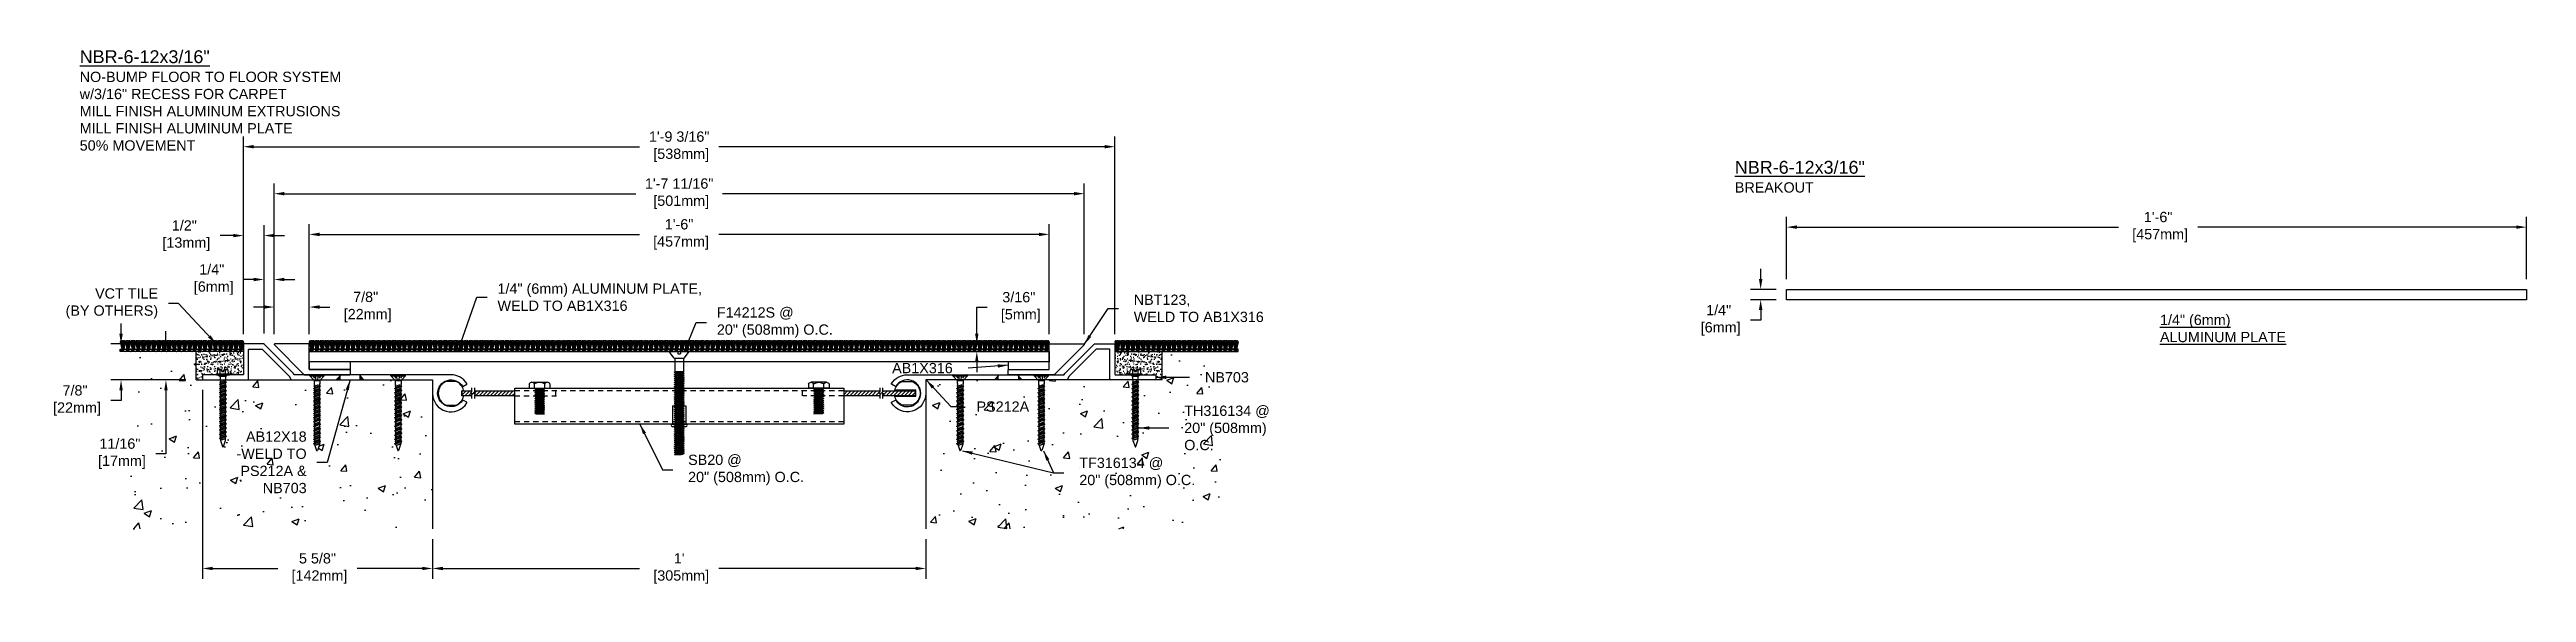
# Model space of a CAD drawing. Header units: inches. Extents: x -2.1 to 58.2, y -1.5 to 11.6.
import ezdxf

# ---------------------------------------------------------------- set-up
doc = ezdxf.new("R2010")
doc.units = ezdxf.units.IN
doc.header["$MEASUREMENT"] = 0
doc.linetypes.add('DASHED', pattern=[0.75, 0.5, -0.25])
doc.linetypes.add('HIDDEN2', pattern=[0.1875, 0.125, -0.0625])
for name, color, linetype in [('Anchors', 4, 'Continuous'), ('Conditions', 1, 'Continuous'), ('Dimensions', 3, 'Continuous'), ('Metals', 7, 'Continuous'), ('Text', 2, 'Continuous')]:
    doc.layers.add(name, color=color, linetype=linetype)
doc.styles.add('ARIAL', font='arial.ttf')
doc.dimstyles.new('Arial', dxfattribs={"dimscale": 2, "dimtxt": 0.125, "dimasz": 0.125, "dimexe": 0.125, "dimexo": 0.125, "dimgap": 0.125, "dimtad": 0, "dimtih": 1, "dimtoh": 1, "dimdec": 4, "dimzin": 0, "dimdsep": 46, "dimlunit": 4, "dimtxsty": 'ARIAL', "dimcen": 0.125, "dimadec": 0, "dimazin": 0, "dimtfac": 1, "dimtdec": 4, "dimtofl": 0, "dimtmove": 0, "dimatfit": 3, "dimfxl": 0, "dimfrac": 2, "dimtolj": 1, "dimtzin": 0, "dimarcsym": 0})

msp = doc.modelspace()

# ---------------------------------------------------------------- texts
at = {"layer": 'Text', "style": 'ARIAL'}
for s, insert, char_height, width, attachment_point in [('{\\H1.6667x;\\LNBR-6-12x3/16"\\P\\H0.79998x;\\lNO-BUMP FLOOR TO FLOOR SYSTEM\\Pw/3/16" RECESS FOR CARPET\\P\\H0.99999x;MILL FINISH ALUMINUM EXTRUSIONS\\PMILL FINISH ALUMINUM PLATE\\P50% MOVEMENT}', (-1.3186, 11.62793), 0.1875, 7.5157046, 1), ('{\\H1.6667x;\\LNBR-6-12x3/16"\\P\\H0.8x;\\lBREAKOUT}', (38.94707, 8.94061), 0.1875, 7.5157046, 1), ('VCT TILE{\\A1;\\P(BY OTHERS)}', (0.58847, 5.47258), 0.25, 3.2442785, 6), ('1/4" (6mm) ALUMINUM PLATE,\\PWELD TO AB1X316', (8.84575, 5.6259), 0.25, 10.0266462, 4), ('NBT123, \\PWELD TO AB1X316', (24.32462, 5.35527), 0.25, 3.71707, 4), ('F14212S @\\P20" (508mm) O.C.', (14.1823, 5.01107), 0.25, 8.2759165, 4), ('AB1X316', (19.92135, 3.90285), 0.25, 2.3515419, 6), ('\\A1;NB703', (26.05706, 3.67983), 0.25, 3.3329631, 4), ('\\A1;PS212A', (20.49893, 2.96785), 0.25, 3.5385649, 4), ('TH316134 @\\P20" (508mm) O.C.', (25.5518, 2.44936), 0.25, 2.3679874, 4), ('AB12X18\\P-WELD TO PS212A & NB703', (4.20268, 1.61311), 0.25, 2.2759165, 6), ('SB20 @\\P20" (508mm) O.C.', (13.48272, 1.42979), 0.25, 8.7322932, 4), ('TF316134 @\\P20" (508mm) O.C.', (22.99947, 1.35625), 0.25, 3.1226208, 4)]:
    msp.add_mtext(s, dxfattribs=dict(at, insert=insert, char_height=char_height, width=width, attachment_point=attachment_point))
at = {"layer": 'Text', "insert": (49.29044, 4.86668), "char_height": 0.25, "attachment_point": 4, "style": 'ARIAL'}
msp.add_mtext('{\\L1/4" (6mm)\\PALUMINUM PLATE}', dxfattribs=at)

# ---------------------------------------------------------------- blocks, each defined once
blk = doc.blocks.new('*D11')
at = {"layer": 'Defpoints', "color": 0}
for p in [(3.166, 7.125), (2.666, 4.482), (3.166, 4.492)]:
    blk.add_point(p, dxfattribs=at)
at = {"layer": 'Dimensions', "color": 0, "lineweight": -2}
for p, q in [((2.666, 4.732), (2.666, 7.375)), ((3.166, 4.742), (3.166, 7.375)), ((2.416, 7.125), (2.096, 7.125)), ((3.416, 7.125), (3.666, 7.125))]:
    blk.add_line(p, q, dxfattribs=at)
at = {"layer": 'Dimensions', "color": 0}
for points in [[(2.416, 7.167), (2.416, 7.083), (2.666, 7.125)], [(3.416, 7.167), (3.416, 7.083), (3.166, 7.125)]]:
    blk.add_solid(points, dxfattribs=at)
at = {"layer": 'Dimensions', "color": 0, "insert": (1.227, 7.125), "char_height": 0.25, "attachment_point": 5, "style": 'ARIAL'}
blk.add_mtext('\\A1;1/2"\\P [13mm]', dxfattribs=at)
blk = doc.blocks.new('*D12')
at = {"layer": 'Defpoints', "color": 0}
for p in [(7.266, 0), (19.266, 0), (19.266, -0.965)]:
    blk.add_point(p, dxfattribs=at)
at = {"layer": 'Dimensions', "color": 0, "lineweight": -2}
for p, q in [((7.266, -0.25), (7.266, -1.215)), ((19.266, -0.25), (19.266, -1.215)), ((7.516, -0.965), (12.299, -0.965)), ((19.016, -0.965), (14.232, -0.965))]:
    blk.add_line(p, q, dxfattribs=at)
at = {"layer": 'Dimensions', "color": 0}
for points in [[(7.516, -0.924), (7.516, -1.007), (7.266, -0.965)], [(19.016, -0.924), (19.016, -1.007), (19.266, -0.965)]]:
    blk.add_solid(points, dxfattribs=at)
at = {"layer": 'Dimensions', "color": 0, "insert": (13.266, -0.965), "char_height": 0.25, "attachment_point": 5, "style": 'ARIAL'}
blk.add_mtext("\\A1;1'\\P [305mm]", dxfattribs=at)
blk = doc.blocks.new('*D13')
at = {"layer": 'Defpoints', "color": 0}
for p in [(20.506, 4.492), (22.266, 4.305), (22.316, 4.492)]:
    blk.add_point(p, dxfattribs=at)
at = {"layer": 'Dimensions', "color": 0, "lineweight": -2}
for p, q in [((20.506, 4.742), (20.506, 5.383)), ((20.506, 5.383), (20.756, 5.383)), ((22.066, 4.492), (20.256, 4.492)), ((22.016, 4.305), (20.256, 4.305)), ((20.506, 4.055), (20.506, 3.805))]:
    blk.add_line(p, q, dxfattribs=at)
at = {"layer": 'Dimensions', "color": 0}
for points in [[(20.464, 4.742), (20.548, 4.742), (20.506, 4.492)], [(20.464, 4.055), (20.548, 4.055), (20.506, 4.305)]]:
    blk.add_solid(points, dxfattribs=at)
at = {"layer": 'Dimensions', "color": 0, "insert": (21.528, 5.383), "char_height": 0.25, "attachment_point": 5, "style": 'ARIAL'}
blk.add_mtext('\\A1;3/16"\\P [5mm]', dxfattribs=at)
blk = doc.blocks.new('*D14')
at = {"layer": 'Defpoints', "color": 0}
for p in [(23.865, 9.284), (2.666, 4.482), (23.865, 4.482)]:
    blk.add_point(p, dxfattribs=at)
at = {"layer": 'Dimensions', "color": 0, "lineweight": -2}
for p, q in [((2.666, 4.732), (2.666, 9.534)), ((2.916, 9.284), (12.299, 9.284)), ((23.615, 9.284), (14.232, 9.284)), ((23.865, 4.732), (23.865, 9.534))]:
    blk.add_line(p, q, dxfattribs=at)
at = {"layer": 'Dimensions', "color": 0}
for points in [[(2.916, 9.326), (2.916, 9.243), (2.666, 9.284)], [(23.615, 9.326), (23.615, 9.243), (23.865, 9.284)]]:
    blk.add_solid(points, dxfattribs=at)
at = {"layer": 'Dimensions', "color": 0, "insert": (13.266, 9.284), "char_height": 0.25, "attachment_point": 5, "style": 'ARIAL'}
blk.add_mtext('\\A1;1\'-9 3/16"\\P [538mm]', dxfattribs=at)
blk = doc.blocks.new('A$C63CB1885')
for p, q in [((-0.176, 0), (-0.175, 0.018)), ((-0.176, 0), (0.176, 0)), ((-0.176, 0), (-0.07, -0.113)), ((-0.163, 0.029), (0.163, 0.029)), ((0.07, -0.113), (0.176, 0)), ((0.176, 0), (0.175, 0.018)), ((-0.086, -0.302), (0.086, -0.251)), ((-0.086, -0.302), (-0.062, -0.289)), ((-0.086, -0.302), (-0.062, -0.315)), ((-0.086, -0.403), (0.086, -0.353)), ((-0.086, -0.403), (-0.062, -0.391)), ((-0.086, -0.403), (-0.062, -0.416)), ((-0.086, -0.505), (0.086, -0.454)), ((-0.086, -0.505), (-0.062, -0.492)), ((-0.086, -0.505), (-0.062, -0.518)), ((-0.086, -0.607), (0.086, -0.556)), ((-0.086, -0.607), (-0.062, -0.594)), ((-0.074, -0.251), (0.032, -0.215)), ((-0.074, -0.251), (-0.062, -0.245)), ((-0.074, -0.251), (-0.062, -0.257)), ((-0.074, -0.353), (0.074, -0.302)), ((-0.074, -0.353), (-0.062, -0.346)), ((-0.074, -0.353), (-0.062, -0.359)), ((-0.074, -0.454), (0.074, -0.403)), ((-0.074, -0.454), (-0.062, -0.448)), ((-0.074, -0.454), (-0.062, -0.46)), ((-0.074, -0.556), (0.074, -0.505)), ((-0.074, -0.556), (-0.062, -0.55)), ((-0.074, -0.556), (-0.062, -0.562)), ((-0.07, -0.113), (0.07, -0.113)), ((-0.07, -0.113), (-0.07, -0.18)), ((-0.069, -0.189), (-0.063, -0.215)), ((-0.062, -0.245), (0.032, -0.215)), ((0.032, -0.215), (-0.062, -0.257)), ((-0.062, -0.225), (-0.062, -0.245)), ((0.062, -0.238), (-0.062, -0.289)), ((-0.062, -0.257), (-0.062, -0.289)), ((0.062, -0.264), (-0.062, -0.315)), ((-0.062, -0.346), (0.062, -0.296)), ((0.062, -0.308), (-0.062, -0.359)), ((-0.062, -0.315), (-0.062, -0.346)), ((0.062, -0.34), (-0.062, -0.391)), ((-0.062, -0.359), (-0.062, -0.391)), ((0.062, -0.366), (-0.062, -0.416)), ((-0.062, -0.448), (0.062, -0.397)), ((0.062, -0.41), (-0.062, -0.46)), ((-0.062, -0.416), (-0.062, -0.448)), ((0.062, -0.441), (-0.062, -0.492)), ((-0.062, -0.46), (-0.062, -0.492)), ((0.062, -0.467), (-0.062, -0.518)), ((-0.062, -0.55), (0.062, -0.499)), ((0.062, -0.511), (-0.062, -0.562)), ((-0.062, -0.518), (-0.062, -0.55)), ((0.062, -0.543), (-0.062, -0.594)), ((-0.062, -0.562), (-0.062, -0.594)), ((0.062, -0.569), (-0.062, -0.619)), ((-0.062, -0.651), (0.062, -0.6)), ((0.062, -0.225), (0.062, -0.238)), ((0.086, -0.251), (0.062, -0.238)), ((0.086, -0.251), (0.062, -0.264)), ((0.062, -0.264), (0.062, -0.296)), ((0.074, -0.302), (0.062, -0.296)), ((0.074, -0.302), (0.062, -0.308)), ((0.062, -0.308), (0.062, -0.34)), ((0.086, -0.353), (0.062, -0.34)), ((0.086, -0.353), (0.062, -0.366)), ((0.062, -0.366), (0.062, -0.397)), ((0.074, -0.403), (0.062, -0.397)), ((0.074, -0.403), (0.062, -0.41)), ((0.062, -0.41), (0.062, -0.441)), ((0.086, -0.454), (0.062, -0.441)), ((0.086, -0.454), (0.062, -0.467)), ((0.062, -0.467), (0.062, -0.499)), ((0.074, -0.505), (0.062, -0.499)), ((0.074, -0.505), (0.062, -0.511)), ((0.062, -0.511), (0.062, -0.543)), ((0.086, -0.556), (0.062, -0.543)), ((0.086, -0.556), (0.062, -0.569)), ((0.062, -0.569), (0.062, -0.6)), ((0.074, -0.607), (0.062, -0.6)), ((0.069, -0.189), (0.063, -0.215)), ((0.07, -0.113), (0.07, -0.18)), ((-0.086, -0.607), (-0.062, -0.619)), ((-0.086, -0.708), (0.086, -0.657)), ((-0.086, -0.708), (-0.062, -0.695)), ((-0.086, -0.708), (-0.062, -0.721)), ((-0.086, -0.81), (0.086, -0.759)), ((-0.086, -0.81), (-0.062, -0.797)), ((-0.086, -0.81), (-0.062, -0.823)), ((-0.086, -0.911), (0.086, -0.86)), ((-0.086, -0.911), (-0.062, -0.898)), ((-0.086, -0.911), (-0.062, -0.924)), ((-0.086, -1.013), (0.086, -0.962)), ((-0.086, -1.013), (-0.062, -1)), ((-0.086, -1.013), (-0.062, -1.026)), ((-0.086, -1.114), (0.086, -1.064)), ((-0.086, -1.114), (-0.062, -1.101)), ((-0.086, -1.114), (-0.062, -1.127)), ((-0.086, -1.222), (0.086, -1.171)), ((-0.074, -0.657), (0.074, -0.607)), ((-0.074, -0.657), (-0.062, -0.651)), ((-0.074, -0.657), (-0.062, -0.664)), ((-0.074, -0.759), (0.074, -0.708)), ((-0.074, -0.759), (-0.062, -0.753)), ((-0.074, -0.759), (-0.062, -0.765)), ((-0.074, -0.86), (0.074, -0.81)), ((-0.074, -0.86), (-0.062, -0.854)), ((-0.074, -0.86), (-0.062, -0.867)), ((-0.074, -0.962), (0.074, -0.911)), ((-0.074, -0.962), (-0.062, -0.956)), ((-0.074, -0.962), (-0.062, -0.968)), ((-0.074, -1.064), (0.074, -1.013)), ((-0.074, -1.064), (-0.062, -1.057)), ((-0.074, -1.064), (-0.062, -1.07)), ((-0.074, -1.171), (0.074, -1.121)), ((-0.074, -1.171), (-0.062, -1.165)), ((-0.074, -1.171), (-0.062, -1.178)), ((0.062, -0.613), (-0.062, -0.664)), ((-0.062, -0.619), (-0.062, -0.651)), ((0.062, -0.644), (-0.062, -0.695)), ((-0.062, -0.664), (-0.062, -0.695)), ((0.062, -0.67), (-0.062, -0.721)), ((-0.062, -0.753), (0.062, -0.702)), ((0.062, -0.714), (-0.062, -0.765)), ((-0.062, -0.721), (-0.062, -0.753)), ((0.062, -0.746), (-0.062, -0.797)), ((-0.062, -0.765), (-0.062, -0.797)), ((0.062, -0.772), (-0.062, -0.823)), ((-0.062, -0.854), (0.062, -0.804)), ((0.062, -0.816), (-0.062, -0.867)), ((-0.062, -0.823), (-0.062, -0.854)), ((0.062, -0.848), (-0.062, -0.898)), ((-0.062, -0.867), (-0.062, -0.898)), ((0.062, -0.873), (-0.062, -0.924)), ((-0.062, -0.956), (0.062, -0.905)), ((0.062, -0.917), (-0.062, -0.968)), ((-0.062, -0.924), (-0.062, -0.956)), ((0.062, -0.949), (-0.062, -1)), ((-0.062, -0.968), (-0.062, -1)), ((0.062, -0.975), (-0.062, -1.026)), ((-0.062, -1.057), (0.062, -1.007)), ((0.062, -1.019), (-0.062, -1.07)), ((-0.062, -1.026), (-0.062, -1.057)), ((0.062, -1.051), (-0.062, -1.101)), ((-0.062, -1.07), (-0.062, -1.101)), ((0.062, -1.077), (-0.062, -1.127)), ((-0.062, -1.165), (0.062, -1.115)), ((0.062, -1.127), (-0.062, -1.178)), ((-0.062, -1.127), (-0.062, -1.165)), ((0.062, -1.159), (-0.062, -1.209)), ((-0.062, -1.178), (-0.062, -1.209)), ((0.062, -1.184), (-0.062, -1.235)), ((0.074, -0.607), (0.062, -0.613)), ((0.062, -0.613), (0.062, -0.644)), ((0.086, -0.657), (0.062, -0.644)), ((0.086, -0.657), (0.062, -0.67)), ((0.062, -0.67), (0.062, -0.702)), ((0.074, -0.708), (0.062, -0.702)), ((0.074, -0.708), (0.062, -0.714)), ((0.062, -0.714), (0.062, -0.746)), ((0.086, -0.759), (0.062, -0.746)), ((0.086, -0.759), (0.062, -0.772)), ((0.062, -0.772), (0.062, -0.804)), ((0.074, -0.81), (0.062, -0.804)), ((0.074, -0.81), (0.062, -0.816)), ((0.062, -0.816), (0.062, -0.848)), ((0.086, -0.86), (0.062, -0.848)), ((0.086, -0.86), (0.062, -0.873)), ((0.062, -0.873), (0.062, -0.905)), ((0.074, -0.911), (0.062, -0.905)), ((0.074, -0.911), (0.062, -0.917)), ((0.062, -0.917), (0.062, -0.949)), ((0.086, -0.962), (0.062, -0.949)), ((0.086, -0.962), (0.062, -0.975)), ((0.062, -0.975), (0.062, -1.007)), ((0.074, -1.013), (0.062, -1.007)), ((0.074, -1.013), (0.062, -1.019)), ((0.062, -1.019), (0.062, -1.051)), ((0.086, -1.064), (0.062, -1.051)), ((0.086, -1.064), (0.062, -1.077)), ((0.062, -1.077), (0.062, -1.115)), ((0.074, -1.121), (0.062, -1.115)), ((0.074, -1.121), (0.062, -1.127)), ((0.062, -1.127), (0.062, -1.159)), ((0.086, -1.171), (0.062, -1.159)), ((0.086, -1.171), (0.062, -1.184)), ((0.062, -1.184), (0.062, -1.225)), ((-0.086, -1.222), (-0.062, -1.209)), ((-0.086, -1.222), (-0.062, -1.235)), ((-0.086, -1.332), (0.086, -1.282)), ((-0.086, -1.332), (-0.062, -1.319)), ((-0.086, -1.332), (-0.062, -1.345)), ((-0.086, -1.438), (0.086, -1.387)), ((-0.086, -1.438), (-0.062, -1.425)), ((-0.086, -1.438), (-0.062, -1.451)), ((-0.086, -1.54), (0.086, -1.489)), ((-0.086, -1.54), (-0.062, -1.527)), ((-0.086, -1.54), (-0.062, -1.553)), ((-0.086, -1.643), (0.086, -1.592)), ((-0.086, -1.643), (-0.062, -1.63)), ((-0.086, -1.643), (-0.062, -1.655)), ((-0.074, -1.282), (0.074, -1.231)), ((-0.074, -1.282), (-0.062, -1.275)), ((-0.074, -1.282), (-0.062, -1.288)), ((-0.074, -1.387), (0.074, -1.336)), ((-0.074, -1.387), (-0.062, -1.381)), ((-0.074, -1.387), (-0.062, -1.393)), ((-0.074, -1.489), (0.074, -1.439)), ((-0.074, -1.489), (-0.062, -1.483)), ((-0.074, -1.489), (-0.062, -1.496)), ((-0.074, -1.592), (0.074, -1.541)), ((-0.074, -1.592), (-0.062, -1.586)), ((-0.074, -1.592), (-0.062, -1.598)), ((-0.062, -1.275), (0.062, -1.225)), ((-0.062, -1.235), (-0.062, -1.275)), ((0.062, -1.237), (-0.062, -1.288)), ((0.062, -1.269), (-0.062, -1.319)), ((-0.062, -1.288), (-0.062, -1.319)), ((0.062, -1.295), (-0.062, -1.345)), ((-0.062, -1.381), (0.062, -1.33)), ((0.062, -1.343), (-0.062, -1.393)), ((-0.062, -1.345), (-0.062, -1.381)), ((0.062, -1.374), (-0.062, -1.425)), ((-0.062, -1.393), (-0.062, -1.425)), ((0.062, -1.4), (-0.062, -1.451)), ((-0.062, -1.483), (0.062, -1.433)), ((0.062, -1.445), (-0.062, -1.496)), ((-0.062, -1.451), (-0.062, -1.483)), ((0.062, -1.477), (-0.062, -1.527)), ((-0.062, -1.496), (-0.062, -1.527)), ((0.062, -1.502), (-0.062, -1.553)), ((-0.062, -1.586), (0.062, -1.535)), ((0.062, -1.547), (-0.062, -1.598)), ((-0.062, -1.553), (-0.062, -1.586)), ((0.062, -1.579), (-0.062, -1.63)), ((-0.062, -1.598), (-0.062, -1.63)), ((0.062, -1.605), (-0.062, -1.655)), ((-0.06, -1.668), (-0.01, -1.81)), ((-0.034, -1.679), (0.062, -1.636)), ((-0.034, -1.679), (0.074, -1.643)), ((0.062, -1.649), (-0.034, -1.679)), ((0.06, -1.668), (0.01, -1.81)), ((0.074, -1.231), (0.062, -1.225)), ((0.074, -1.231), (0.062, -1.237)), ((0.062, -1.237), (0.062, -1.269)), ((0.086, -1.282), (0.062, -1.269)), ((0.086, -1.282), (0.062, -1.295)), ((0.062, -1.295), (0.062, -1.33)), ((0.074, -1.336), (0.062, -1.33)), ((0.074, -1.336), (0.062, -1.343)), ((0.062, -1.343), (0.062, -1.374)), ((0.086, -1.387), (0.062, -1.374)), ((0.086, -1.387), (0.062, -1.4)), ((0.062, -1.4), (0.062, -1.433)), ((0.074, -1.439), (0.062, -1.433)), ((0.074, -1.439), (0.062, -1.445)), ((0.062, -1.445), (0.062, -1.477)), ((0.086, -1.489), (0.062, -1.477)), ((0.086, -1.489), (0.062, -1.502)), ((0.062, -1.502), (0.062, -1.535)), ((0.074, -1.541), (0.062, -1.535)), ((0.074, -1.541), (0.062, -1.547)), ((0.062, -1.547), (0.062, -1.579)), ((0.086, -1.592), (0.062, -1.579)), ((0.086, -1.592), (0.062, -1.605)), ((0.062, -1.605), (0.062, -1.652)), ((0.074, -1.643), (0.062, -1.636)), ((0.074, -1.643), (0.062, -1.649))]:
    blk.add_line(p, q)
at = {"linetype": 'DASHED', "ltscale": 0.025}
for p, q in [((-0.113, 0.029), (-0.024, -0.106)), ((-0.024, -0.106), (-0.031, 0.028)), ((0.024, -0.106), (0.031, 0.029)), ((0.112, 0.029), (0.024, -0.106)), ((-0.024, -0.106), (0.024, -0.106))]:
    blk.add_line(p, q, dxfattribs=at)
for centre, radius, start, end in [((-0.163, 0.017), 0.0112, 90, 175), ((0.163, 0.017), 0.0112, 5, 90), ((-0.023, -0.18), 0.0465, 180, 191.9357), ((-0.109, -0.225), 0.0465, 0, 11.9357), ((0.109, -0.225), 0.0465, 168.0643, 180), ((0.023, -0.18), 0.0465, 348.0643, 0), ((-0.016, -1.652), 0.0465, 183.94761, 199.30575), ((0.016, -1.652), 0.0465, 340.69425, 0), ((0, -1.806), 0.0106, 204.10008, 335.89992)]:
    blk.add_arc(centre, radius, start, end)
blk = doc.blocks.new('TF316134')
blk.add_blockref('A$C63CB1885', (0, -0.0285))
blk = doc.blocks.new('TH316134')
for p, q in [((-0.157, 0.019), (0.157, 0.019)), ((-0.157, 0), (-0.157, 0.019)), ((-0.157, 0), (0.157, 0)), ((-0.135, 0.029), (-0.129, 0.1)), ((-0.115, 0), (-0.07, -0.045)), ((-0.097, 0.127), (-0.027, 0.127)), ((-0.065, 0.019), (-0.065, 0.1)), ((-0.023, 0.083), (-0.027, 0.127)), ((-0.023, 0.083), (0.023, 0.083)), ((0.023, 0.083), (0.027, 0.127)), ((0.027, 0.127), (0.097, 0.127)), ((0.064, 0.019), (0.064, 0.1)), ((0.115, 0), (0.07, -0.045)), ((0.135, 0.029), (0.129, 0.1)), ((0.157, 0.019), (0.157, 0)), ((-0.086, -0.234), (0.086, -0.184)), ((-0.086, -0.336), (0.086, -0.285)), ((-0.086, -0.437), (0.086, -0.387)), ((-0.086, -0.539), (0.086, -0.488)), ((-0.086, -0.641), (0.086, -0.59)), ((-0.074, -0.184), (0.032, -0.147)), ((-0.074, -0.285), (0.074, -0.234)), ((-0.074, -0.387), (0.074, -0.336)), ((-0.074, -0.488), (0.074, -0.437)), ((-0.074, -0.59), (0.074, -0.539)), ((0.032, -0.147), (-0.062, -0.19)), ((-0.062, -0.177), (0.032, -0.147)), ((0.062, -0.171), (-0.062, -0.221)), ((0.062, -0.197), (-0.062, -0.247)), ((-0.062, -0.279), (0.062, -0.228)), ((0.062, -0.241), (-0.062, -0.291)), ((0.062, -0.272), (-0.062, -0.323)), ((0.062, -0.298), (-0.062, -0.349)), ((-0.062, -0.381), (0.062, -0.33)), ((0.062, -0.342), (-0.062, -0.393)), ((0.062, -0.374), (-0.062, -0.425)), ((0.062, -0.4), (-0.062, -0.45)), ((-0.062, -0.482), (0.062, -0.431)), ((0.062, -0.444), (-0.062, -0.494)), ((0.062, -0.475), (-0.062, -0.526)), ((0.062, -0.501), (-0.062, -0.552)), ((-0.062, -0.584), (0.062, -0.533)), ((0.062, -0.545), (-0.062, -0.596)), ((0.062, -0.577), (-0.062, -0.628)), ((-0.086, -0.742), (0.086, -0.691)), ((-0.086, -0.844), (0.086, -0.793)), ((-0.086, -0.945), (0.086, -0.895)), ((-0.086, -1.047), (0.086, -0.996)), ((-0.086, -1.141), (0.086, -1.09)), ((-0.086, -1.242), (0.086, -1.191)), ((-0.074, -0.691), (0.074, -0.641)), ((-0.074, -0.793), (0.074, -0.742)), ((-0.074, -0.895), (0.074, -0.844)), ((-0.074, -0.996), (0.074, -0.945)), ((-0.074, -1.09), (0.074, -1.039)), ((-0.074, -1.191), (0.074, -1.141)), ((0.062, -0.603), (-0.062, -0.654)), ((-0.062, -0.685), (0.062, -0.634)), ((0.062, -0.647), (-0.062, -0.698)), ((0.062, -0.678), (-0.062, -0.729)), ((0.062, -0.704), (-0.062, -0.755)), ((-0.062, -0.787), (0.062, -0.736)), ((0.062, -0.748), (-0.062, -0.799)), ((0.062, -0.78), (-0.062, -0.831)), ((0.062, -0.806), (-0.062, -0.857)), ((-0.062, -0.888), (0.062, -0.838)), ((0.062, -0.85), (-0.062, -0.901)), ((0.062, -0.882), (-0.062, -0.932)), ((0.062, -0.907), (-0.062, -0.958)), ((-0.062, -0.99), (0.062, -0.939)), ((0.062, -0.951), (-0.062, -1.002)), ((0.062, -0.983), (-0.062, -1.034)), ((0.062, -1.009), (-0.062, -1.06)), ((-0.062, -1.084), (0.062, -1.033)), ((0.062, -1.045), (-0.062, -1.096)), ((0.062, -1.077), (-0.062, -1.128)), ((0.062, -1.103), (-0.062, -1.154)), ((-0.062, -1.185), (0.062, -1.134)), ((0.062, -1.147), (-0.062, -1.198)), ((0.062, -1.178), (-0.062, -1.229)), ((0.062, -1.204), (-0.062, -1.255)), ((-0.086, -1.344), (0.086, -1.293)), ((-0.086, -1.445), (0.086, -1.395)), ((-0.086, -1.547), (0.086, -1.496)), ((-0.074, -1.293), (0.074, -1.242)), ((-0.074, -1.395), (0.074, -1.344)), ((-0.074, -1.496), (0.074, -1.445)), ((-0.062, -1.287), (0.062, -1.236)), ((0.062, -1.248), (-0.062, -1.299)), ((0.062, -1.28), (-0.062, -1.331)), ((0.062, -1.306), (-0.062, -1.357)), ((-0.062, -1.388), (0.062, -1.338)), ((0.062, -1.35), (-0.062, -1.401)), ((0.062, -1.382), (-0.062, -1.432)), ((0.062, -1.407), (-0.062, -1.458)), ((-0.062, -1.49), (0.062, -1.439)), ((0.062, -1.451), (-0.062, -1.502)), ((0.062, -1.483), (-0.062, -1.534)), ((0.062, -1.509), (-0.062, -1.56)), ((-0.034, -1.584), (0.062, -1.541)), ((-0.034, -1.584), (0.074, -1.547)), ((0.062, -1.553), (-0.034, -1.584))]:
    blk.add_line(p, q)
blk.add_lwpolyline([(0.07, -0.045), (-0.07, -0.045), (-0.07, -0.112, 0.052126), (-0.069, -0.122), (-0.063, -0.148, -0.052126), (-0.062, -0.157), (-0.062, -0.177), (-0.074, -0.184), (-0.062, -0.19), (-0.062, -0.221), (-0.086, -0.234), (-0.062, -0.247), (-0.062, -0.279), (-0.074, -0.285), (-0.062, -0.291), (-0.062, -0.323), (-0.086, -0.336), (-0.062, -0.349), (-0.062, -0.381), (-0.074, -0.387), (-0.062, -0.393), (-0.062, -0.425), (-0.086, -0.437), (-0.062, -0.45), (-0.062, -0.482), (-0.074, -0.488), (-0.062, -0.494), (-0.062, -0.526), (-0.086, -0.539), (-0.062, -0.552), (-0.062, -0.584), (-0.074, -0.59), (-0.062, -0.596), (-0.062, -0.628), (-0.086, -0.641), (-0.062, -0.654), (-0.062, -0.685), (-0.074, -0.691), (-0.062, -0.698), (-0.062, -0.729), (-0.086, -0.742), (-0.062, -0.755), (-0.062, -0.787), (-0.074, -0.793), (-0.062, -0.799), (-0.062, -0.831), (-0.086, -0.844), (-0.062, -0.857), (-0.062, -0.888), (-0.074, -0.895), (-0.062, -0.901), (-0.062, -0.932), (-0.086, -0.945), (-0.062, -0.958), (-0.062, -0.99), (-0.074, -0.996), (-0.062, -1.002), (-0.062, -1.034), (-0.086, -1.047), (-0.062, -1.06), (-0.062, -1.084), (-0.074, -1.09), (-0.062, -1.096), (-0.062, -1.128), (-0.086, -1.141), (-0.062, -1.154), (-0.062, -1.185), (-0.074, -1.191), (-0.062, -1.198), (-0.062, -1.229), (-0.086, -1.242), (-0.062, -1.255), (-0.062, -1.287), (-0.074, -1.293), (-0.062, -1.299), (-0.062, -1.331), (-0.086, -1.344), (-0.062, -1.357), (-0.062, -1.388), (-0.074, -1.395), (-0.062, -1.401), (-0.062, -1.432), (-0.086, -1.445), (-0.062, -1.458), (-0.062, -1.49), (-0.074, -1.496), (-0.062, -1.502), (-0.062, -1.534), (-0.086, -1.547), (-0.062, -1.56), (-0.062, -1.586, 0.084437), (-0.06, -1.601), (-0.01, -1.744, 0.648167), (0.01, -1.744), (0.06, -1.601, 0.084437), (0.062, -1.586), (0.062, -1.553), (0.074, -1.547), (0.062, -1.541), (0.062, -1.509), (0.086, -1.496), (0.062, -1.483), (0.062, -1.451), (0.074, -1.445), (0.062, -1.439), (0.062, -1.407), (0.086, -1.395), (0.062, -1.382), (0.062, -1.35), (0.074, -1.344), (0.062, -1.338), (0.062, -1.306), (0.086, -1.293), (0.062, -1.28), (0.062, -1.248), (0.074, -1.242), (0.062, -1.236), (0.062, -1.204), (0.086, -1.191), (0.062, -1.178), (0.062, -1.147), (0.074, -1.141), (0.062, -1.134), (0.062, -1.103), (0.086, -1.09), (0.062, -1.077), (0.062, -1.045), (0.074, -1.039), (0.062, -1.033), (0.062, -1.009), (0.086, -0.996), (0.062, -0.983), (0.062, -0.951), (0.074, -0.945), (0.062, -0.939), (0.062, -0.907), (0.086, -0.895), (0.062, -0.882), (0.062, -0.85), (0.074, -0.844), (0.062, -0.838), (0.062, -0.806), (0.086, -0.793), (0.062, -0.78), (0.062, -0.748), (0.074, -0.742), (0.062, -0.736), (0.062, -0.704), (0.086, -0.691), (0.062, -0.678), (0.062, -0.647), (0.074, -0.641), (0.062, -0.634), (0.062, -0.603), (0.086, -0.59), (0.062, -0.577), (0.062, -0.545), (0.074, -0.539), (0.062, -0.533), (0.062, -0.501), (0.086, -0.488), (0.062, -0.475), (0.062, -0.444), (0.074, -0.437), (0.062, -0.431), (0.062, -0.4), (0.086, -0.387), (0.062, -0.374), (0.062, -0.342), (0.074, -0.336), (0.062, -0.33), (0.062, -0.298), (0.086, -0.285), (0.062, -0.272), (0.062, -0.241), (0.074, -0.234), (0.062, -0.228), (0.062, -0.197), (0.086, -0.184), (0.062, -0.171), (0.062, -0.157, -0.052126), (0.063, -0.148), (0.069, -0.122, 0.052126), (0.07, -0.112)], format="xyb", close=True)
for centre, radius, start, end in [((-0.146, 0.03), 0.0112, 270, 355), ((-0.097, 0.095), 0.0327, 9.28497, 170.71503), ((0, 0.038), 0.0896, 107.42152, 136.04074), ((0, 0.038), 0.0896, 43.95926, 72.57848), ((0.097, 0.095), 0.0327, 9.28497, 170.71503), ((0.146, 0.03), 0.0112, 185, 270)]:
    blk.add_arc(centre, radius, start, end)
blk = doc.blocks.new('NB703')
at = {"linetype": 'Continuous', "flags": 128}
blk.add_lwpolyline([(-0.552, 0), (0.553, 0, 0.414214), (0.563, 0.01), (0.563, 0.74, -0.414214), (0.573, 0.75), (0.882, 0.75, -0.198912), (0.889, 0.747), (1.555, 0.08, -0.065543), (1.557, 0.078), (1.599, 0.005, 0.267949), (1.608, 0), (2.686, 0, 0.198912), (2.693, 0.003), (2.78, 0.09), (2.78, 0.115, 0.414214), (2.77, 0.125), (1.68, 0.125, -0.267949), (1.671, 0.13), (1.657, 0.155, 0.065543), (1.655, 0.157), (0.94, 0.872, 0.198912), (0.933, 0.875), (0.447, 0.875, 0.414214), (0.437, 0.865), (0.437, 0.135, -0.414214), (0.428, 0.125), (-0.552, 0.125, 0.414214), (-0.562, 0.115), (-0.562, 0.01, 0.414214)], format="xyb", close=True, dxfattribs=at)
blk = doc.blocks.new('*D15')
at = {"layer": 'Defpoints', "color": 0}
for p in [(3.412, 6.057), (3.166, 4.492), (3.412, 4.477)]:
    blk.add_point(p, dxfattribs=at)
at = {"layer": 'Dimensions', "color": 0, "lineweight": -2}
for p, q in [((2.916, 6.057), (2.666, 6.057)), ((3.166, 4.742), (3.166, 6.307)), ((3.412, 4.727), (3.412, 6.307)), ((3.662, 6.057), (3.912, 6.057))]:
    blk.add_line(p, q, dxfattribs=at)
at = {"layer": 'Dimensions', "color": 0}
for points in [[(2.916, 6.099), (2.916, 6.016), (3.166, 6.057)], [(3.662, 6.099), (3.662, 6.016), (3.412, 6.057)]]:
    blk.add_solid(points, dxfattribs=at)
at = {"layer": 'Dimensions', "color": 0, "insert": (1.894, 6.057), "char_height": 0.25, "attachment_point": 5, "style": 'ARIAL'}
blk.add_mtext('\\A1;1/4"\\P [6mm]', dxfattribs=at)
blk = doc.blocks.new('*D16')
at = {"layer": 'Defpoints', "color": 0}
for p in [(1.666, 3.627), (7.266, 0), (7.266, -0.965)]:
    blk.add_point(p, dxfattribs=at)
at = {"layer": 'Dimensions', "color": 0, "lineweight": -2}
for p, q in [((1.666, 3.377), (1.666, -1.215)), ((7.266, -0.25), (7.266, -1.215)), ((1.916, -0.965), (3.499, -0.965)), ((7.016, -0.965), (5.432, -0.965))]:
    blk.add_line(p, q, dxfattribs=at)
at = {"layer": 'Dimensions', "color": 0}
for points in [[(1.916, -0.924), (1.916, -1.007), (1.666, -0.965)], [(7.016, -0.924), (7.016, -1.007), (7.266, -0.965)]]:
    blk.add_solid(points, dxfattribs=at)
at = {"layer": 'Dimensions', "color": 0, "insert": (4.466, -0.965), "char_height": 0.25, "attachment_point": 5, "style": 'ARIAL'}
blk.add_mtext('\\A1;5 5/8"\\P [142mm]', dxfattribs=at)
blk = doc.blocks.new('*D17')
at = {"layer": 'Defpoints', "color": 0}
for p in [(3.412, 5.388), (3.412, 4.477), (4.266, 4.477)]:
    blk.add_point(p, dxfattribs=at)
at = {"layer": 'Dimensions', "color": 0, "lineweight": -2}
for p, q in [((3.412, 4.727), (3.412, 5.638)), ((4.266, 4.727), (4.266, 5.638)), ((3.162, 5.388), (2.912, 5.388)), ((4.516, 5.388), (4.77, 5.388))]:
    blk.add_line(p, q, dxfattribs=at)
at = {"layer": 'Dimensions', "color": 0}
for points in [[(3.162, 5.43), (3.162, 5.346), (3.412, 5.388)], [(4.516, 5.43), (4.516, 5.346), (4.266, 5.388)]]:
    blk.add_solid(points, dxfattribs=at)
at = {"layer": 'Dimensions', "color": 0, "insert": (5.639, 5.388), "char_height": 0.25, "attachment_point": 5, "style": 'ARIAL'}
blk.add_mtext('\\A1;7/8"\\P [22mm]', dxfattribs=at)
blk = doc.blocks.new('*D18')
at = {"layer": 'Defpoints', "color": 0}
for p in [(3.412, 8.143), (3.412, 4.477), (23.119, 4.477)]:
    blk.add_point(p, dxfattribs=at)
at = {"layer": 'Dimensions', "color": 0, "lineweight": -2}
for p, q in [((3.412, 4.727), (3.412, 8.393)), ((3.662, 8.143), (12.21, 8.143)), ((22.869, 8.143), (14.322, 8.143)), ((23.119, 4.727), (23.119, 8.393))]:
    blk.add_line(p, q, dxfattribs=at)
at = {"layer": 'Dimensions', "color": 0}
for points in [[(3.662, 8.185), (3.662, 8.101), (3.412, 8.143)], [(22.869, 8.185), (22.869, 8.101), (23.119, 8.143)]]:
    blk.add_solid(points, dxfattribs=at)
at = {"layer": 'Dimensions', "color": 0, "insert": (13.266, 8.143), "char_height": 0.25, "attachment_point": 5, "style": 'ARIAL'}
blk.add_mtext('\\A1;1\'-7 11/16"\\P [501mm]', dxfattribs=at)
blk = doc.blocks.new('PS212A')
at = {"linetype": 'Continuous', "flags": 128}
blk.add_lwpolyline([(0.45, 0.125), (-1.747, 0.125, 0.414214), (-1.757, 0.115), (-1.757, 0.094, 0.198912), (-1.754, 0.087), (-1.67, 0.003, 0.198912), (-1.663, 0), (-0.01, 0, -0.414214), (0, -0.01), (0, -0.325, 0.758338), (0.834, -0.559, 0.420887), (0.831, -0.545), (0.74, -0.492, 0.405496), (0.726, -0.496, -3.520953), (0.726, -0.154, 0.405496), (0.74, -0.158), (0.831, -0.105, 0.420887), (0.834, -0.091, 0.261868)], format="xyb", close=True, dxfattribs=at)
blk = doc.blocks.new('*D19')
at = {"layer": 'Defpoints', "color": 0}
for p in [(-0.313, 4.492), (2.676, 4.492), (1.516, 3.617)]:
    blk.add_point(p, dxfattribs=at)
at = {"layer": 'Dimensions', "color": 0, "lineweight": -2}
for p, q in [((-0.313, 4.742), (-0.313, 4.992)), ((2.426, 4.492), (-0.563, 4.492)), ((1.266, 3.617), (-0.563, 3.617)), ((-0.313, 3.117), (-0.563, 3.117)), ((-0.313, 3.367), (-0.313, 3.117))]:
    blk.add_line(p, q, dxfattribs=at)
at = {"layer": 'Dimensions', "color": 0}
for points in [[(-0.354, 4.742), (-0.271, 4.742), (-0.313, 4.492)], [(-0.354, 3.367), (-0.271, 3.367), (-0.313, 3.617)]]:
    blk.add_solid(points, dxfattribs=at)
at = {"layer": 'Dimensions', "color": 0, "insert": (-1.432, 3.117), "char_height": 0.25, "attachment_point": 5, "style": 'ARIAL'}
blk.add_mtext('\\A1;7/8"\\P [22mm]', dxfattribs=at)
blk = doc.blocks.new('NBT123')
blk.add_lwpolyline([(-0.985, 0.61, 0.414214), (-1, 0.625), (-1.824, 0.625, 0.668179), (-1.834, 0.599), (-1.114, -0.121, 0.198912), (-1.104, -0.125), (0, -0.125, 0.414214), (0.015, -0.11), (0.015, -0.015, 0.414214), (0, 0), (-0.97, 0, -0.414214), (-0.985, 0.015)], format="xyb", close=True)
blk = doc.blocks.new('*D21')
at = {"layer": 'Defpoints', "color": 0}
for p in [(22.266, 7.153), (4.266, 4.477), (22.266, 4.477)]:
    blk.add_point(p, dxfattribs=at)
at = {"layer": 'Dimensions', "color": 0, "lineweight": -2}
for p, q in [((4.266, 4.727), (4.266, 7.403)), ((22.266, 4.727), (22.266, 7.403)), ((4.516, 7.153), (12.297, 7.153)), ((22.016, 7.153), (14.23, 7.153))]:
    blk.add_line(p, q, dxfattribs=at)
at = {"layer": 'Dimensions', "color": 0}
for points in [[(4.516, 7.195), (4.516, 7.111), (4.266, 7.153)], [(22.016, 7.195), (22.016, 7.111), (22.266, 7.153)]]:
    blk.add_solid(points, dxfattribs=at)
at = {"layer": 'Dimensions', "color": 0, "insert": (13.263, 7.153), "char_height": 0.25, "attachment_point": 5, "style": 'ARIAL'}
blk.add_mtext('\\A1;1\'-6"\\P [457mm]', dxfattribs=at)
blk = doc.blocks.new('*D22')
at = {"layer": 'Defpoints', "color": 0}
for p in [(58.206, 7.33), (40.206, 5.817), (58.206, 5.817)]:
    blk.add_point(p, dxfattribs=at)
at = {"layer": 'Dimensions', "color": 0, "lineweight": -2}
for p, q in [((40.206, 6.067), (40.206, 7.58)), ((40.456, 7.33), (48.28, 7.33)), ((57.956, 7.33), (50.213, 7.33)), ((58.206, 6.067), (58.206, 7.58))]:
    blk.add_line(p, q, dxfattribs=at)
at = {"layer": 'Dimensions', "color": 0}
for points in [[(40.456, 7.372), (40.456, 7.289), (40.206, 7.33)], [(57.956, 7.372), (57.956, 7.289), (58.206, 7.33)]]:
    blk.add_solid(points, dxfattribs=at)
at = {"layer": 'Dimensions', "color": 0, "insert": (49.246, 7.33), "char_height": 0.25, "attachment_point": 5, "style": 'ARIAL'}
blk.add_mtext('\\A1;1\'-6"\\P [457mm]', dxfattribs=at)
blk = doc.blocks.new('*D23')
at = {"layer": 'Defpoints', "color": 0}
for p in [(39.576, 5.567), (40.206, 5.817), (40.206, 5.567)]:
    blk.add_point(p, dxfattribs=at)
at = {"layer": 'Dimensions', "color": 0, "lineweight": -2}
for p, q in [((39.576, 6.067), (39.576, 6.317)), ((39.956, 5.817), (39.326, 5.817)), ((39.956, 5.567), (39.326, 5.567)), ((39.576, 5.067), (39.326, 5.067)), ((39.576, 5.317), (39.576, 5.067))]:
    blk.add_line(p, q, dxfattribs=at)
at = {"layer": 'Dimensions', "color": 0}
for points in [[(39.534, 6.067), (39.618, 6.067), (39.576, 5.817)], [(39.534, 5.317), (39.618, 5.317), (39.576, 5.567)]]:
    blk.add_solid(points, dxfattribs=at)
at = {"layer": 'Dimensions', "color": 0, "insert": (38.554, 5.067), "char_height": 0.25, "attachment_point": 5, "style": 'ARIAL'}
blk.add_mtext('\\A1;1/4"\\P [6mm]', dxfattribs=at)
blk = doc.blocks.new('AB1X316')
at = {"layer": 'Metals'}
blk.add_lwpolyline([(-0.5, 0), (0.5, 0), (0.5, 0.1875), (-0.5, 0.1875)], close=True, dxfattribs=at)
blk = doc.blocks.new('H1458S')
for p, q in [((-0.25, 0.104), (-0.25, 0)), ((-0.25, 0), (0.25, 0)), ((-0.188, 0.144), (0.187, 0.144)), ((-0.125, 0), (-0.125, 0.104)), ((-0.119, 0), (-0.085, -0.02)), ((-0.085, -0.02), (0.048, 0)), ((0.125, 0), (0.125, 0.104)), ((0.25, 0.104), (0.25, 0)), ((-0.119, -0.05), (0.119, -0.025)), ((-0.119, -0.05), (-0.085, -0.03)), ((-0.119, -0.05), (-0.085, -0.07)), ((-0.119, -0.1), (0.119, -0.075)), ((-0.119, -0.1), (-0.085, -0.08)), ((-0.119, -0.1), (-0.085, -0.12)), ((-0.119, -0.15), (0.119, -0.125)), ((-0.119, -0.15), (-0.085, -0.13)), ((-0.119, -0.15), (-0.085, -0.17)), ((-0.119, -0.2), (0.119, -0.175)), ((-0.119, -0.2), (-0.085, -0.18)), ((-0.119, -0.2), (-0.085, -0.22)), ((-0.119, -0.25), (0.119, -0.225)), ((-0.119, -0.25), (-0.085, -0.23)), ((-0.119, -0.25), (-0.085, -0.27)), ((-0.119, -0.3), (0.119, -0.275)), ((-0.119, -0.3), (-0.085, -0.28)), ((-0.119, -0.3), (-0.085, -0.32)), ((-0.119, -0.35), (0.119, -0.325)), ((-0.119, -0.35), (-0.085, -0.33)), ((-0.119, -0.35), (-0.085, -0.37)), ((-0.119, -0.4), (0.119, -0.375)), ((-0.119, -0.4), (-0.085, -0.38)), ((-0.119, -0.4), (-0.085, -0.42)), ((-0.119, -0.45), (0.119, -0.425)), ((-0.119, -0.45), (-0.085, -0.43)), ((-0.119, -0.45), (-0.085, -0.47)), ((-0.119, -0.5), (0.119, -0.475)), ((-0.119, -0.5), (-0.085, -0.48)), ((-0.119, -0.5), (-0.085, -0.52)), ((-0.119, -0.55), (0.119, -0.525)), ((-0.119, -0.55), (-0.085, -0.53)), ((-0.119, -0.55), (-0.085, -0.57)), ((-0.119, -0.6), (0.119, -0.575)), ((-0.119, -0.6), (-0.085, -0.58)), ((-0.119, -0.6), (-0.085, -0.62)), ((-0.085, -0.03), (0.085, -0.005)), ((-0.085, -0.02), (-0.085, -0.03)), ((-0.085, -0.07), (0.085, -0.045)), ((-0.085, -0.08), (0.085, -0.055)), ((-0.085, -0.07), (-0.085, -0.08)), ((-0.085, -0.12), (0.085, -0.095)), ((-0.085, -0.13), (0.085, -0.105)), ((-0.085, -0.12), (-0.085, -0.13)), ((-0.085, -0.17), (0.085, -0.145)), ((-0.085, -0.18), (0.085, -0.155)), ((-0.085, -0.17), (-0.085, -0.18)), ((-0.085, -0.22), (0.085, -0.195)), ((-0.085, -0.23), (0.085, -0.205)), ((-0.085, -0.22), (-0.085, -0.23)), ((-0.085, -0.27), (0.085, -0.245)), ((-0.085, -0.28), (0.085, -0.255)), ((-0.085, -0.27), (-0.085, -0.28)), ((-0.085, -0.32), (0.085, -0.295)), ((-0.085, -0.33), (0.085, -0.305)), ((-0.085, -0.32), (-0.085, -0.33)), ((-0.085, -0.37), (0.085, -0.345)), ((-0.085, -0.38), (0.085, -0.355)), ((-0.085, -0.37), (-0.085, -0.38)), ((-0.085, -0.42), (0.085, -0.395)), ((-0.085, -0.43), (0.085, -0.405)), ((-0.085, -0.42), (-0.085, -0.43)), ((-0.085, -0.47), (0.085, -0.445)), ((-0.085, -0.48), (0.085, -0.455)), ((-0.085, -0.47), (-0.085, -0.48)), ((-0.085, -0.52), (0.085, -0.495)), ((-0.085, -0.53), (0.085, -0.505)), ((-0.085, -0.52), (-0.085, -0.53)), ((-0.085, -0.57), (0.085, -0.545)), ((-0.085, -0.58), (0.085, -0.555)), ((-0.085, -0.57), (-0.085, -0.58)), ((-0.085, -0.62), (0.085, -0.595)), ((0.094, 0), (0.085, -0.005)), ((0.119, -0.025), (0.085, -0.005)), ((0.119, -0.025), (0.085, -0.045)), ((0.085, -0.045), (0.085, -0.055)), ((0.119, -0.075), (0.085, -0.055)), ((0.119, -0.075), (0.085, -0.095)), ((0.085, -0.095), (0.085, -0.105)), ((0.119, -0.125), (0.085, -0.105)), ((0.119, -0.125), (0.085, -0.145)), ((0.085, -0.145), (0.085, -0.155)), ((0.119, -0.175), (0.085, -0.155)), ((0.119, -0.175), (0.085, -0.195)), ((0.085, -0.195), (0.085, -0.205)), ((0.119, -0.225), (0.085, -0.205)), ((0.119, -0.225), (0.085, -0.245)), ((0.085, -0.245), (0.085, -0.255)), ((0.119, -0.275), (0.085, -0.255)), ((0.119, -0.275), (0.085, -0.295)), ((0.085, -0.295), (0.085, -0.305)), ((0.119, -0.325), (0.085, -0.305)), ((0.119, -0.325), (0.085, -0.345)), ((0.085, -0.345), (0.085, -0.355)), ((0.119, -0.375), (0.085, -0.355)), ((0.119, -0.375), (0.085, -0.395)), ((0.085, -0.395), (0.085, -0.405)), ((0.119, -0.425), (0.085, -0.405)), ((0.119, -0.425), (0.085, -0.445)), ((0.085, -0.445), (0.085, -0.455)), ((0.119, -0.475), (0.085, -0.455)), ((0.119, -0.475), (0.085, -0.495)), ((0.085, -0.495), (0.085, -0.505)), ((0.119, -0.525), (0.085, -0.505)), ((0.119, -0.525), (0.085, -0.545)), ((0.085, -0.545), (0.085, -0.555)), ((0.119, -0.575), (0.085, -0.555)), ((0.119, -0.575), (0.085, -0.595)), ((0.085, -0.595), (0.085, -0.605)), ((-0.085, -0.62), (-0.085, -0.625)), ((-0.085, -0.625), (0.119, -0.625)), ((-0.048, -0.625), (0.085, -0.605)), ((0.119, -0.625), (0.085, -0.605))]:
    blk.add_line(p, q)
for centre, radius, start, end in [((-0.188, 0.075), 0.0688, 24.76151, 155.23849), ((0, -0.071), 0.215, 54.51066, 125.48934), ((0.187, 0.075), 0.0688, 24.76151, 155.23849)]:
    blk.add_arc(centre, radius, start, end)
blk = doc.blocks.new('RIVNUT')
for p, q in [((-0.143, 0.381), (-0.143, -0.063)), ((-0.143, 0.381), (0.189, 0.381)), ((0.189, 0.381), (0.189, -0.063)), ((-0.144, -0.119), (0.191, -0.119)), ((-0.143, -0.063), (0.189, -0.063))]:
    blk.add_line(p, q)
for centre, start, end in [((-0.143, -0.091), 90, 267.037), ((0.189, -0.091), 272.963, 90)]:
    blk.add_arc(centre, 0.028, start, end)
blk = doc.blocks.new('SB20')
h = blk.add_hatch()
h.set_pattern_fill('ANSI31', color=256, scale=0.5, style=0)
h.set_pattern_definition([(45, (-3.186524, -13.12995), (-0.04419417, 0.04419417), [])])
h.paths.add_polyline_path([(1.806, 0.06), (0.826, 0.06), (0.826, 0.03), (0.798, 0.011), (0.855, -0.011), (0.826, -0.03), (0.826, -0.06), (1.806, -0.06)])
h.paths.add_polyline_path([(0.756, 0.03), (0.756, 0.06), (0.52, 0.06), (0.52, -0.06), (0.756, -0.06), (0.756, -0.03), (0.785, -0.011), (0.728, 0.011)])
h = blk.add_hatch()
h.set_pattern_fill('ANSI31', color=256, scale=0.5, style=0)
h.set_pattern_definition([(45, (-3.186104, -13.12995), (-0.04419417, 0.04419417), [])])
h.paths.add_polyline_path([(11.546, 0.06), (10.755, 0.06), (10.755, 0.03), (10.726, 0.011), (10.784, -0.011), (10.755, -0.03), (10.755, -0.06), (11.546, -0.06)])
h.paths.add_polyline_path([(10.714, -0.011), (10.656, 0.011), (10.685, 0.03), (10.685, 0.06), (9.809, 0.06), (9.809, -0.06), (10.685, -0.06), (10.685, -0.03)])
for p, q in [((0.52, 0.06), (0.756, 0.06)), ((0.826, 0.06), (1.806, 0.06)), ((9.809, 0.06), (10.685, 0.06)), ((10.755, 0.06), (11.546, 0.06)), ((0.756, -0.06), (0.52, -0.06)), ((1.806, -0.06), (0.826, -0.06)), ((10.685, -0.06), (9.809, -0.06)), ((11.546, -0.06), (10.755, -0.06))]:
    blk.add_line(p, q)
at = {"linetype": 'ByBlock'}
for p, q in [((1.806, 0.123), (9.809, 0.123)), ((1.806, -0.752), (1.806, 0.123)), ((9.809, 0.123), (9.809, -0.752)), ((9.809, -0.752), (1.806, -0.752))]:
    blk.add_line(p, q, dxfattribs=at)
at = {"linetype": 'HIDDEN2'}
for p, q in [((9.809, 0.06), (1.806, 0.06)), ((2.809, -0.06), (2.809, 0.06)), ((8.806, -0.06), (8.806, 0.06)), ((1.806, -0.06), (2.809, -0.06)), ((9.809, -0.06), (8.813, -0.06)), ((9.809, -0.69), (1.806, -0.69))]:
    blk.add_line(p, q, dxfattribs=at)
for points in [[(0.561, 0.074, 0.233897), (0.382, 0.286), (0.132, 0.286, 0.654654), (0.132, -0.286), (0.382, -0.286, 0.233897), (0.561, -0.074), (0.52, -0.06), (0.52, 0.06)], [(11.562, 0.074), (11.054, 0.074, -0.233897), (11.233, 0.286), (11.483, 0.286, -0.654654), (11.483, -0.286), (11.233, -0.286, -0.233897), (11.054, -0.074), (11.562, -0.074)]]:
    blk.add_lwpolyline(points, format="xyb", close=True)
for points in [[(0.52, 0.06), (0.52, -0.06)], [(0.756, 0.13), (0.756, 0.03), (0.728, 0.011), (0.785, -0.011), (0.756, -0.03), (0.756, -0.13)], [(0.826, 0.13), (0.826, 0.03), (0.798, 0.011), (0.855, -0.011), (0.826, -0.03), (0.826, -0.13)], [(10.685, 0.13), (10.685, 0.03), (10.656, 0.011), (10.714, -0.011), (10.685, -0.03), (10.685, -0.13)], [(10.755, 0.13), (10.755, 0.03), (10.726, 0.011), (10.784, -0.011), (10.755, -0.03), (10.755, -0.13)], [(11.546, 0.06), (11.546, -0.06)]]:
    blk.add_lwpolyline(points)
blk.add_point((2.809, -0.06), dxfattribs=at)
for name, p in [('H1458S', (2.411, 0.123)), ('RIVNUT', (5.784, -0.689))]:
    blk.add_blockref(name, p)
at = {"xscale": -1}
blk.add_blockref('H1458S', (9.204, 0.123), dxfattribs=at)
blk = doc.blocks.new('F14212S')
for p, q in [((-0.112, -0.159), (-0.219, -0.028)), ((-0.207, -0.004), (-0.024, -0.004)), ((-0.112, -0.159), (0.126, -0.159)), ((-0.112, -0.504), (-0.101, -0.498)), ((-0.112, -0.504), (-0.061, -0.498)), ((-0.112, -0.504), (-0.078, -0.523)), ((-0.112, -0.554), (0.126, -0.529)), ((-0.112, -0.554), (-0.078, -0.534)), ((-0.112, -0.554), (-0.078, -0.573)), ((-0.112, -0.604), (0.126, -0.579)), ((-0.112, -0.604), (-0.078, -0.584)), ((-0.101, -0.159), (-0.101, -0.498)), ((0.115, -0.498), (-0.101, -0.498)), ((-0.078, -0.523), (0.092, -0.498)), ((-0.078, -0.534), (0.092, -0.509)), ((-0.078, -0.523), (-0.078, -0.534)), ((-0.078, -0.573), (0.092, -0.548)), ((-0.078, -0.584), (0.092, -0.559)), ((-0.078, -0.573), (-0.078, -0.584)), ((-0.078, -0.623), (0.092, -0.598)), ((-0.024, -0.004), (-0.024, -0.054)), ((-0.024, -0.054), (0.038, -0.054)), ((0.038, -0.004), (0.038, -0.054)), ((0.038, -0.004), (0.221, -0.004)), ((0.115, -0.498), (0.092, -0.509)), ((0.126, -0.529), (0.092, -0.509)), ((0.126, -0.529), (0.092, -0.548)), ((0.092, -0.548), (0.092, -0.559)), ((0.126, -0.579), (0.092, -0.559)), ((0.126, -0.579), (0.092, -0.598)), ((0.092, -0.598), (0.092, -0.609)), ((0.115, -0.159), (0.115, -0.498)), ((0.126, -0.159), (0.233, -0.028)), ((-0.112, -0.604), (-0.078, -0.623)), ((-0.112, -0.654), (0.126, -0.629)), ((-0.112, -0.654), (-0.078, -0.634)), ((-0.112, -0.654), (-0.078, -0.673)), ((-0.112, -0.704), (0.126, -0.679)), ((-0.112, -0.704), (-0.078, -0.684)), ((-0.112, -0.704), (-0.078, -0.723)), ((-0.112, -0.754), (0.126, -0.729)), ((-0.112, -0.754), (-0.078, -0.734)), ((-0.112, -0.754), (-0.078, -0.773)), ((-0.112, -0.804), (0.126, -0.779)), ((-0.112, -0.804), (-0.078, -0.784)), ((-0.112, -0.804), (-0.078, -0.823)), ((-0.112, -0.854), (0.126, -0.829)), ((-0.112, -0.854), (-0.078, -0.834)), ((-0.112, -0.854), (-0.078, -0.873)), ((-0.112, -0.904), (0.126, -0.879)), ((-0.112, -0.904), (-0.078, -0.884)), ((-0.112, -0.904), (-0.078, -0.923)), ((-0.112, -0.954), (0.126, -0.929)), ((-0.112, -0.954), (-0.078, -0.934)), ((-0.112, -0.954), (-0.078, -0.973)), ((-0.112, -1.004), (0.126, -0.979)), ((-0.112, -1.004), (-0.078, -0.984)), ((-0.112, -1.004), (-0.078, -1.023)), ((-0.112, -1.054), (0.126, -1.029)), ((-0.112, -1.054), (-0.078, -1.034)), ((-0.112, -1.054), (-0.078, -1.073)), ((-0.112, -1.104), (0.126, -1.079)), ((-0.112, -1.104), (-0.078, -1.084)), ((-0.112, -1.104), (-0.078, -1.123)), ((-0.112, -1.154), (0.126, -1.129)), ((-0.112, -1.154), (-0.078, -1.134)), ((-0.112, -1.154), (-0.078, -1.173)), ((-0.112, -1.204), (0.126, -1.179)), ((-0.112, -1.204), (-0.078, -1.184)), ((-0.112, -1.204), (-0.078, -1.223)), ((-0.078, -0.634), (0.092, -0.609)), ((-0.078, -0.623), (-0.078, -0.634)), ((-0.078, -0.673), (0.092, -0.648)), ((-0.078, -0.684), (0.092, -0.659)), ((-0.078, -0.673), (-0.078, -0.684)), ((-0.078, -0.723), (0.092, -0.698)), ((-0.078, -0.734), (0.092, -0.709)), ((-0.078, -0.723), (-0.078, -0.734)), ((-0.078, -0.773), (0.092, -0.748)), ((-0.078, -0.784), (0.092, -0.759)), ((-0.078, -0.773), (-0.078, -0.784)), ((-0.078, -0.823), (0.092, -0.798)), ((-0.078, -0.834), (0.092, -0.809)), ((-0.078, -0.823), (-0.078, -0.834)), ((-0.078, -0.873), (0.092, -0.848)), ((-0.078, -0.884), (0.092, -0.859)), ((-0.078, -0.873), (-0.078, -0.884)), ((-0.078, -0.923), (0.092, -0.898)), ((-0.078, -0.934), (0.092, -0.909)), ((-0.078, -0.923), (-0.078, -0.934)), ((-0.078, -0.973), (0.092, -0.948)), ((-0.078, -0.984), (0.092, -0.959)), ((-0.078, -0.973), (-0.078, -0.984)), ((-0.078, -1.023), (0.092, -0.998)), ((-0.078, -1.034), (0.092, -1.009)), ((-0.078, -1.023), (-0.078, -1.034)), ((-0.078, -1.073), (0.092, -1.048)), ((-0.078, -1.084), (0.092, -1.059)), ((-0.078, -1.073), (-0.078, -1.084)), ((-0.078, -1.123), (0.092, -1.098)), ((-0.078, -1.134), (0.092, -1.109)), ((-0.078, -1.123), (-0.078, -1.134)), ((-0.078, -1.173), (0.092, -1.148)), ((-0.078, -1.184), (0.092, -1.159)), ((-0.078, -1.173), (-0.078, -1.184)), ((-0.078, -1.223), (0.092, -1.198)), ((0.126, -0.629), (0.092, -0.609)), ((0.126, -0.629), (0.092, -0.648)), ((0.092, -0.648), (0.092, -0.659)), ((0.126, -0.679), (0.092, -0.659)), ((0.126, -0.679), (0.092, -0.698)), ((0.092, -0.698), (0.092, -0.709)), ((0.126, -0.729), (0.092, -0.709)), ((0.126, -0.729), (0.092, -0.748)), ((0.092, -0.748), (0.092, -0.759)), ((0.126, -0.779), (0.092, -0.759)), ((0.126, -0.779), (0.092, -0.798)), ((0.092, -0.798), (0.092, -0.809)), ((0.126, -0.829), (0.092, -0.809)), ((0.126, -0.829), (0.092, -0.848)), ((0.092, -0.848), (0.092, -0.859)), ((0.126, -0.879), (0.092, -0.859)), ((0.126, -0.879), (0.092, -0.898)), ((0.092, -0.898), (0.092, -0.909)), ((0.126, -0.929), (0.092, -0.909)), ((0.126, -0.929), (0.092, -0.948)), ((0.092, -0.948), (0.092, -0.959)), ((0.126, -0.979), (0.092, -0.959)), ((0.126, -0.979), (0.092, -0.998)), ((0.092, -0.998), (0.092, -1.009)), ((0.126, -1.029), (0.092, -1.009)), ((0.126, -1.029), (0.092, -1.048)), ((0.092, -1.048), (0.092, -1.059)), ((0.126, -1.079), (0.092, -1.059)), ((0.126, -1.079), (0.092, -1.098)), ((0.092, -1.098), (0.092, -1.109)), ((0.126, -1.129), (0.092, -1.109)), ((0.126, -1.129), (0.092, -1.148)), ((0.092, -1.148), (0.092, -1.159)), ((0.126, -1.179), (0.092, -1.159)), ((0.126, -1.179), (0.092, -1.198)), ((0.092, -1.198), (0.092, -1.209)), ((-0.112, -1.254), (0.126, -1.229)), ((-0.112, -1.254), (-0.078, -1.234)), ((-0.112, -1.254), (-0.078, -1.273)), ((-0.112, -1.304), (0.126, -1.279)), ((-0.112, -1.304), (-0.078, -1.284)), ((-0.112, -1.304), (-0.078, -1.323)), ((-0.112, -1.354), (0.126, -1.329)), ((-0.112, -1.354), (-0.078, -1.334)), ((-0.112, -1.354), (-0.078, -1.373)), ((-0.112, -1.404), (0.126, -1.379)), ((-0.112, -1.404), (-0.078, -1.384)), ((-0.112, -1.404), (-0.078, -1.423)), ((-0.112, -1.454), (0.126, -1.429)), ((-0.112, -1.454), (-0.078, -1.434)), ((-0.112, -1.454), (-0.078, -1.473)), ((-0.112, -1.504), (0.126, -1.479)), ((-0.112, -1.504), (-0.078, -1.484)), ((-0.112, -1.504), (-0.078, -1.523)), ((-0.112, -1.554), (0.126, -1.529)), ((-0.112, -1.554), (-0.078, -1.534)), ((-0.112, -1.554), (-0.078, -1.573)), ((-0.112, -1.604), (0.126, -1.579)), ((-0.112, -1.604), (-0.078, -1.584)), ((-0.112, -1.604), (-0.078, -1.623)), ((-0.112, -1.654), (0.126, -1.629)), ((-0.112, -1.654), (-0.078, -1.634)), ((-0.112, -1.654), (-0.078, -1.673)), ((-0.112, -1.704), (0.126, -1.679)), ((-0.112, -1.704), (-0.078, -1.684)), ((-0.112, -1.704), (-0.078, -1.723)), ((-0.112, -1.754), (0.126, -1.729)), ((-0.112, -1.754), (-0.078, -1.734)), ((-0.112, -1.754), (-0.078, -1.773)), ((-0.112, -1.804), (0.126, -1.779)), ((-0.112, -1.804), (-0.078, -1.784)), ((-0.112, -1.804), (-0.078, -1.823)), ((-0.078, -1.234), (0.092, -1.209)), ((-0.078, -1.223), (-0.078, -1.234)), ((-0.078, -1.273), (0.092, -1.248)), ((-0.078, -1.284), (0.092, -1.259)), ((-0.078, -1.273), (-0.078, -1.284)), ((-0.078, -1.323), (0.092, -1.298)), ((-0.078, -1.334), (0.092, -1.309)), ((-0.078, -1.323), (-0.078, -1.334)), ((-0.078, -1.373), (0.092, -1.348)), ((-0.078, -1.384), (0.092, -1.359)), ((-0.078, -1.373), (-0.078, -1.384)), ((-0.078, -1.423), (0.092, -1.398)), ((-0.078, -1.434), (0.092, -1.409)), ((-0.078, -1.423), (-0.078, -1.434)), ((-0.078, -1.473), (0.092, -1.448)), ((-0.078, -1.484), (0.092, -1.459)), ((-0.078, -1.473), (-0.078, -1.484)), ((-0.078, -1.523), (0.092, -1.498)), ((-0.078, -1.534), (0.092, -1.509)), ((-0.078, -1.523), (-0.078, -1.534)), ((-0.078, -1.573), (0.092, -1.548)), ((-0.078, -1.584), (0.092, -1.559)), ((-0.078, -1.573), (-0.078, -1.584)), ((-0.078, -1.623), (0.092, -1.598)), ((-0.078, -1.634), (0.092, -1.609)), ((-0.078, -1.623), (-0.078, -1.634)), ((-0.078, -1.673), (0.092, -1.648)), ((-0.078, -1.684), (0.092, -1.659)), ((-0.078, -1.673), (-0.078, -1.684)), ((-0.078, -1.723), (0.092, -1.698)), ((-0.078, -1.734), (0.092, -1.709)), ((-0.078, -1.723), (-0.078, -1.734)), ((-0.078, -1.773), (0.092, -1.748)), ((-0.078, -1.784), (0.092, -1.759)), ((-0.078, -1.773), (-0.078, -1.784)), ((-0.078, -1.823), (0.092, -1.798)), ((0.126, -1.229), (0.092, -1.209)), ((0.126, -1.229), (0.092, -1.248)), ((0.092, -1.248), (0.092, -1.259)), ((0.126, -1.279), (0.092, -1.259)), ((0.126, -1.279), (0.092, -1.298)), ((0.092, -1.298), (0.092, -1.309)), ((0.126, -1.329), (0.092, -1.309)), ((0.126, -1.329), (0.092, -1.348)), ((0.092, -1.348), (0.092, -1.359)), ((0.126, -1.379), (0.092, -1.359)), ((0.126, -1.379), (0.092, -1.398)), ((0.092, -1.398), (0.092, -1.409)), ((0.126, -1.429), (0.092, -1.409)), ((0.126, -1.429), (0.092, -1.448)), ((0.092, -1.448), (0.092, -1.459)), ((0.126, -1.479), (0.092, -1.459)), ((0.126, -1.479), (0.092, -1.498)), ((0.092, -1.498), (0.092, -1.509)), ((0.126, -1.529), (0.092, -1.509)), ((0.126, -1.529), (0.092, -1.548)), ((0.092, -1.548), (0.092, -1.559)), ((0.126, -1.579), (0.092, -1.559)), ((0.126, -1.579), (0.092, -1.598)), ((0.092, -1.598), (0.092, -1.609)), ((0.126, -1.629), (0.092, -1.609)), ((0.126, -1.629), (0.092, -1.648)), ((0.092, -1.648), (0.092, -1.659)), ((0.126, -1.679), (0.092, -1.659)), ((0.126, -1.679), (0.092, -1.698)), ((0.092, -1.698), (0.092, -1.709)), ((0.126, -1.729), (0.092, -1.709)), ((0.126, -1.729), (0.092, -1.748)), ((0.092, -1.748), (0.092, -1.759)), ((0.126, -1.779), (0.092, -1.759)), ((0.126, -1.779), (0.092, -1.798)), ((0.092, -1.798), (0.092, -1.809)), ((-0.112, -1.854), (0.126, -1.829)), ((-0.112, -1.854), (-0.078, -1.834)), ((-0.112, -1.854), (-0.078, -1.873)), ((-0.112, -1.904), (0.126, -1.879)), ((-0.112, -1.904), (-0.078, -1.884)), ((-0.112, -1.904), (-0.078, -1.923)), ((-0.112, -1.954), (0.126, -1.929)), ((-0.112, -1.954), (-0.078, -1.934)), ((-0.112, -1.954), (-0.078, -1.973)), ((-0.112, -2.004), (0.126, -1.979)), ((-0.112, -2.004), (-0.078, -1.984)), ((-0.112, -2.004), (-0.078, -2.023)), ((-0.112, -2.054), (0.126, -2.029)), ((-0.112, -2.054), (-0.078, -2.034)), ((-0.112, -2.054), (-0.078, -2.073)), ((-0.112, -2.104), (0.126, -2.079)), ((-0.112, -2.104), (-0.078, -2.084)), ((-0.112, -2.104), (-0.078, -2.123)), ((-0.112, -2.154), (0.126, -2.129)), ((-0.112, -2.154), (-0.078, -2.134)), ((-0.112, -2.154), (-0.078, -2.173)), ((-0.112, -2.204), (0.126, -2.179)), ((-0.112, -2.204), (-0.078, -2.184)), ((-0.112, -2.204), (-0.078, -2.223)), ((-0.112, -2.254), (0.126, -2.229)), ((-0.112, -2.254), (-0.078, -2.234)), ((-0.112, -2.254), (-0.078, -2.273)), ((-0.112, -2.304), (0.126, -2.279)), ((-0.112, -2.304), (-0.078, -2.284)), ((-0.112, -2.304), (-0.078, -2.323)), ((-0.112, -2.354), (0.126, -2.329)), ((-0.112, -2.354), (-0.078, -2.334)), ((-0.112, -2.354), (-0.078, -2.373)), ((-0.112, -2.404), (0.126, -2.379)), ((-0.112, -2.404), (-0.078, -2.384)), ((-0.112, -2.404), (-0.078, -2.423)), ((-0.078, -1.834), (0.092, -1.809)), ((-0.078, -1.823), (-0.078, -1.834)), ((-0.078, -1.873), (0.092, -1.848)), ((-0.078, -1.884), (0.092, -1.859)), ((-0.078, -1.873), (-0.078, -1.884)), ((-0.078, -1.923), (0.092, -1.898)), ((-0.078, -1.934), (0.092, -1.909)), ((-0.078, -1.923), (-0.078, -1.934)), ((-0.078, -1.973), (0.092, -1.948)), ((-0.078, -1.984), (0.092, -1.959)), ((-0.078, -1.973), (-0.078, -1.984)), ((-0.078, -2.023), (0.092, -1.998)), ((-0.078, -2.034), (0.092, -2.009)), ((-0.078, -2.023), (-0.078, -2.034)), ((-0.078, -2.073), (0.092, -2.048)), ((-0.078, -2.084), (0.092, -2.059)), ((-0.078, -2.073), (-0.078, -2.084)), ((-0.078, -2.123), (0.092, -2.098)), ((-0.078, -2.134), (0.092, -2.109)), ((-0.078, -2.123), (-0.078, -2.134)), ((-0.078, -2.173), (0.092, -2.148)), ((-0.078, -2.184), (0.092, -2.159)), ((-0.078, -2.173), (-0.078, -2.184)), ((-0.078, -2.223), (0.092, -2.198)), ((-0.078, -2.234), (0.092, -2.209)), ((-0.078, -2.223), (-0.078, -2.234)), ((-0.078, -2.273), (0.092, -2.248)), ((-0.078, -2.284), (0.092, -2.259)), ((-0.078, -2.273), (-0.078, -2.284)), ((-0.078, -2.323), (0.092, -2.298)), ((-0.078, -2.334), (0.092, -2.309)), ((-0.078, -2.323), (-0.078, -2.334)), ((-0.078, -2.373), (0.092, -2.348)), ((-0.078, -2.384), (0.092, -2.359)), ((-0.078, -2.373), (-0.078, -2.384)), ((-0.078, -2.423), (0.092, -2.398)), ((-0.078, -2.434), (0.092, -2.409)), ((0.126, -1.829), (0.092, -1.809)), ((0.126, -1.829), (0.092, -1.848)), ((0.092, -1.848), (0.092, -1.859)), ((0.126, -1.879), (0.092, -1.859)), ((0.126, -1.879), (0.092, -1.898)), ((0.092, -1.898), (0.092, -1.909)), ((0.126, -1.929), (0.092, -1.909)), ((0.126, -1.929), (0.092, -1.948)), ((0.092, -1.948), (0.092, -1.959)), ((0.126, -1.979), (0.092, -1.959)), ((0.126, -1.979), (0.092, -1.998)), ((0.092, -1.998), (0.092, -2.009)), ((0.126, -2.029), (0.092, -2.009)), ((0.126, -2.029), (0.092, -2.048)), ((0.092, -2.048), (0.092, -2.059)), ((0.126, -2.079), (0.092, -2.059)), ((0.126, -2.079), (0.092, -2.098)), ((0.092, -2.098), (0.092, -2.109)), ((0.126, -2.129), (0.092, -2.109)), ((0.126, -2.129), (0.092, -2.148)), ((0.092, -2.148), (0.092, -2.159)), ((0.126, -2.179), (0.092, -2.159)), ((0.126, -2.179), (0.092, -2.198)), ((0.092, -2.198), (0.092, -2.209)), ((0.126, -2.229), (0.092, -2.209)), ((0.126, -2.229), (0.092, -2.248)), ((0.092, -2.248), (0.092, -2.259)), ((0.126, -2.279), (0.092, -2.259)), ((0.126, -2.279), (0.092, -2.298)), ((0.092, -2.298), (0.092, -2.309)), ((0.126, -2.329), (0.092, -2.309)), ((0.126, -2.329), (0.092, -2.348)), ((0.092, -2.348), (0.092, -2.359)), ((0.126, -2.379), (0.092, -2.359)), ((0.126, -2.379), (0.092, -2.398)), ((0.092, -2.398), (0.092, -2.409)), ((0.126, -2.429), (0.092, -2.409)), ((-0.112, -2.454), (0.126, -2.429)), ((-0.112, -2.454), (-0.078, -2.434)), ((-0.112, -2.454), (-0.078, -2.473)), ((-0.103, -2.504), (0.126, -2.479)), ((-0.103, -2.504), (-0.078, -2.484)), ((-0.103, -2.504), (0.055, -2.504)), ((-0.078, -2.423), (-0.078, -2.434)), ((-0.078, -2.473), (0.092, -2.448)), ((-0.078, -2.484), (0.092, -2.459)), ((-0.078, -2.473), (-0.078, -2.484)), ((0.055, -2.504), (0.092, -2.498)), ((0.126, -2.429), (0.092, -2.448)), ((0.092, -2.448), (0.092, -2.459)), ((0.126, -2.479), (0.092, -2.459)), ((0.126, -2.479), (0.092, -2.498))]:
    blk.add_line(p, q)
for centre, start, end in [((-0.207, -0.019), 90, 219.03203), ((0.221, -0.019), 320.96797, 90)]:
    blk.add_arc(centre, 0.015, start, end)
blk = doc.blocks.new('*D29')
at = {"layer": 'Defpoints', "color": 0}
for p in [(1.516, 4.305), (0.78, 3.617), (1.516, 3.617)]:
    blk.add_point(p, dxfattribs=at)
at = {"layer": 'Dimensions', "color": 0, "lineweight": -2}
for p, q in [((1.266, 4.305), (0.53, 4.305)), ((0.78, 4.555), (0.78, 4.805)), ((1.266, 3.617), (0.53, 3.617)), ((0.78, 3.367), (0.78, 1.822)), ((0.78, 1.822), (0.53, 1.822))]:
    blk.add_line(p, q, dxfattribs=at)
at = {"layer": 'Dimensions', "color": 0}
for points in [[(0.738, 4.555), (0.821, 4.555), (0.78, 4.305)], [(0.738, 3.367), (0.821, 3.367), (0.78, 3.617)]]:
    blk.add_solid(points, dxfattribs=at)
at = {"layer": 'Dimensions', "color": 0, "insert": (-0.34, 1.822), "char_height": 0.25, "attachment_point": 5, "style": 'ARIAL'}
blk.add_mtext('\\A1;11/16"\\P [17mm]', dxfattribs=at)
blk = doc.blocks.new('*U33')
for p, q in [((18, 0.062), (0, 0.062)), ((0, 0.062), (0, 0)), ((0, 0.06), (0.058, 0.031)), ((0.058, 0.031), (0, 0.002)), ((0, 0), (18, 0)), ((0.004, 0.062), (0.062, 0.033)), ((0.062, 0.029), (0.004, 0)), ((0.121, 0.062), (0.062, 0.033)), ((0.062, 0.029), (0.121, 0)), ((0.125, 0.06), (0.067, 0.031)), ((0.067, 0.031), (0.125, 0.002)), ((0.125, 0.06), (0.183, 0.031)), ((0.183, 0.031), (0.125, 0.002)), ((0.129, 0.062), (0.188, 0.033)), ((0.188, 0.029), (0.129, 0)), ((0.246, 0.062), (0.188, 0.033)), ((0.188, 0.029), (0.246, 0)), ((0.25, 0.06), (0.192, 0.031)), ((0.192, 0.031), (0.25, 0.002)), ((0.25, 0.06), (0.308, 0.031)), ((0.308, 0.031), (0.25, 0.002)), ((0.254, 0.062), (0.312, 0.033)), ((0.312, 0.029), (0.254, 0)), ((0.371, 0.062), (0.312, 0.033)), ((0.312, 0.029), (0.371, 0)), ((0.375, 0.06), (0.317, 0.031)), ((0.317, 0.031), (0.375, 0.002)), ((0.375, 0.06), (0.433, 0.031)), ((0.433, 0.031), (0.375, 0.002)), ((0.379, 0.062), (0.438, 0.033)), ((0.438, 0.029), (0.379, 0)), ((0.496, 0.062), (0.438, 0.033)), ((0.438, 0.029), (0.496, 0)), ((0.5, 0.06), (0.442, 0.031)), ((0.442, 0.031), (0.5, 0.002)), ((0.5, 0.06), (0.558, 0.031)), ((0.558, 0.031), (0.5, 0.002)), ((0.504, 0.062), (0.562, 0.033)), ((0.562, 0.029), (0.504, 0)), ((0.621, 0.062), (0.562, 0.033)), ((0.562, 0.029), (0.621, 0)), ((0.625, 0.06), (0.567, 0.031)), ((0.567, 0.031), (0.625, 0.002)), ((0.625, 0.06), (0.683, 0.031)), ((0.683, 0.031), (0.625, 0.002)), ((0.629, 0.062), (0.688, 0.033)), ((0.688, 0.029), (0.629, 0)), ((0.746, 0.062), (0.688, 0.033)), ((0.688, 0.029), (0.746, 0)), ((0.75, 0.06), (0.692, 0.031)), ((0.692, 0.031), (0.75, 0.002)), ((0.75, 0.06), (0.808, 0.031)), ((0.808, 0.031), (0.75, 0.002)), ((0.754, 0.062), (0.812, 0.033)), ((0.812, 0.029), (0.754, 0)), ((0.871, 0.062), (0.812, 0.033)), ((0.812, 0.029), (0.871, 0)), ((0.875, 0.06), (0.817, 0.031)), ((0.817, 0.031), (0.875, 0.002)), ((0.875, 0.06), (0.933, 0.031)), ((0.933, 0.031), (0.875, 0.002)), ((0.879, 0.062), (0.938, 0.033)), ((0.938, 0.029), (0.879, 0)), ((0.996, 0.062), (0.938, 0.033)), ((0.938, 0.029), (0.996, 0)), ((1, 0.06), (0.942, 0.031)), ((0.942, 0.031), (1, 0.002)), ((1, 0.06), (1.058, 0.031)), ((1.058, 0.031), (1, 0.002)), ((1.004, 0.062), (1.062, 0.033)), ((1.062, 0.029), (1.004, 0)), ((1.121, 0.062), (1.062, 0.033)), ((1.062, 0.029), (1.121, 0)), ((1.125, 0.06), (1.067, 0.031)), ((1.067, 0.031), (1.125, 0.002)), ((1.125, 0.06), (1.183, 0.031)), ((1.183, 0.031), (1.125, 0.002)), ((1.129, 0.062), (1.188, 0.033)), ((1.188, 0.029), (1.129, 0)), ((1.246, 0.062), (1.188, 0.033)), ((1.188, 0.029), (1.246, 0)), ((1.25, 0.06), (1.192, 0.031)), ((1.192, 0.031), (1.25, 0.002)), ((1.25, 0.06), (1.308, 0.031)), ((1.308, 0.031), (1.25, 0.002)), ((1.254, 0.062), (1.312, 0.033)), ((1.312, 0.029), (1.254, 0)), ((1.371, 0.062), (1.312, 0.033)), ((1.312, 0.029), (1.371, 0)), ((1.375, 0.06), (1.317, 0.031)), ((1.317, 0.031), (1.375, 0.002)), ((1.375, 0.06), (1.433, 0.031)), ((1.433, 0.031), (1.375, 0.002)), ((1.379, 0.062), (1.438, 0.033)), ((1.438, 0.029), (1.379, 0)), ((1.496, 0.062), (1.438, 0.033)), ((1.438, 0.029), (1.496, 0)), ((1.5, 0.06), (1.442, 0.031)), ((1.442, 0.031), (1.5, 0.002)), ((1.5, 0.06), (1.558, 0.031)), ((1.558, 0.031), (1.5, 0.002)), ((1.504, 0.062), (1.562, 0.033)), ((1.562, 0.029), (1.504, 0)), ((1.621, 0.062), (1.562, 0.033)), ((1.562, 0.029), (1.621, 0)), ((1.625, 0.06), (1.567, 0.031)), ((1.567, 0.031), (1.625, 0.002)), ((1.625, 0.06), (1.683, 0.031)), ((1.683, 0.031), (1.625, 0.002)), ((1.629, 0.062), (1.688, 0.033)), ((1.688, 0.029), (1.629, 0)), ((1.746, 0.062), (1.688, 0.033)), ((1.688, 0.029), (1.746, 0)), ((1.75, 0.06), (1.692, 0.031)), ((1.692, 0.031), (1.75, 0.002)), ((1.75, 0.06), (1.808, 0.031)), ((1.808, 0.031), (1.75, 0.002)), ((1.754, 0.062), (1.812, 0.033)), ((1.812, 0.029), (1.754, 0)), ((1.871, 0.062), (1.812, 0.033)), ((1.812, 0.029), (1.871, 0)), ((1.875, 0.06), (1.817, 0.031)), ((1.817, 0.031), (1.875, 0.002)), ((1.875, 0.06), (1.933, 0.031)), ((1.933, 0.031), (1.875, 0.002)), ((1.879, 0.062), (1.938, 0.033)), ((1.938, 0.029), (1.879, 0)), ((1.996, 0.062), (1.938, 0.033)), ((1.938, 0.029), (1.996, 0)), ((2, 0.06), (1.942, 0.031)), ((1.942, 0.031), (2, 0.002)), ((2, 0.06), (2.058, 0.031)), ((2.058, 0.031), (2, 0.002)), ((2.004, 0.062), (2.062, 0.033)), ((2.062, 0.029), (2.004, 0)), ((2.121, 0.062), (2.062, 0.033)), ((2.062, 0.029), (2.121, 0)), ((2.125, 0.06), (2.067, 0.031)), ((2.067, 0.031), (2.125, 0.002)), ((2.125, 0.06), (2.183, 0.031)), ((2.183, 0.031), (2.125, 0.002)), ((2.129, 0.062), (2.188, 0.033)), ((2.188, 0.029), (2.129, 0)), ((2.246, 0.062), (2.188, 0.033)), ((2.188, 0.029), (2.246, 0)), ((2.25, 0.06), (2.192, 0.031)), ((2.192, 0.031), (2.25, 0.002)), ((2.25, 0.06), (2.308, 0.031)), ((2.308, 0.031), (2.25, 0.002)), ((2.254, 0.062), (2.312, 0.033)), ((2.312, 0.029), (2.254, 0)), ((2.371, 0.062), (2.312, 0.033)), ((2.312, 0.029), (2.371, 0)), ((2.375, 0.06), (2.317, 0.031)), ((2.317, 0.031), (2.375, 0.002)), ((2.375, 0.06), (2.433, 0.031)), ((2.433, 0.031), (2.375, 0.002)), ((2.379, 0.062), (2.438, 0.033)), ((2.438, 0.029), (2.379, 0)), ((2.496, 0.062), (2.438, 0.033)), ((2.438, 0.029), (2.496, 0)), ((2.5, 0.06), (2.442, 0.031)), ((2.442, 0.031), (2.5, 0.002)), ((2.5, 0.06), (2.558, 0.031)), ((2.558, 0.031), (2.5, 0.002)), ((2.504, 0.062), (2.562, 0.033)), ((2.562, 0.029), (2.504, 0)), ((2.621, 0.062), (2.562, 0.033)), ((2.562, 0.029), (2.621, 0)), ((2.625, 0.06), (2.567, 0.031)), ((2.567, 0.031), (2.625, 0.002)), ((2.625, 0.06), (2.683, 0.031)), ((2.683, 0.031), (2.625, 0.002)), ((2.629, 0.062), (2.688, 0.033)), ((2.688, 0.029), (2.629, 0)), ((2.746, 0.062), (2.688, 0.033)), ((2.688, 0.029), (2.746, 0)), ((2.75, 0.06), (2.692, 0.031)), ((2.692, 0.031), (2.75, 0.002)), ((2.75, 0.06), (2.808, 0.031)), ((2.808, 0.031), (2.75, 0.002)), ((2.754, 0.062), (2.812, 0.033)), ((2.812, 0.029), (2.754, 0)), ((2.871, 0.062), (2.812, 0.033)), ((2.812, 0.029), (2.871, 0)), ((2.875, 0.06), (2.817, 0.031)), ((2.817, 0.031), (2.875, 0.002)), ((2.875, 0.06), (2.933, 0.031)), ((2.933, 0.031), (2.875, 0.002)), ((2.879, 0.062), (2.938, 0.033)), ((2.938, 0.029), (2.879, 0)), ((2.996, 0.062), (2.938, 0.033)), ((2.938, 0.029), (2.996, 0)), ((3, 0.06), (2.942, 0.031)), ((2.942, 0.031), (3, 0.002)), ((3, 0.06), (3.058, 0.031)), ((3.058, 0.031), (3, 0.002)), ((3.004, 0.062), (3.062, 0.033)), ((3.062, 0.029), (3.004, 0)), ((3.121, 0.062), (3.062, 0.033)), ((3.062, 0.029), (3.121, 0)), ((3.125, 0.06), (3.067, 0.031)), ((3.067, 0.031), (3.125, 0.002)), ((3.125, 0.06), (3.183, 0.031)), ((3.183, 0.031), (3.125, 0.002)), ((3.129, 0.062), (3.188, 0.033)), ((3.188, 0.029), (3.129, 0)), ((3.246, 0.062), (3.188, 0.033)), ((3.188, 0.029), (3.246, 0)), ((3.25, 0.06), (3.192, 0.031)), ((3.192, 0.031), (3.25, 0.002)), ((3.25, 0.06), (3.308, 0.031)), ((3.308, 0.031), (3.25, 0.002)), ((3.254, 0.062), (3.312, 0.033)), ((3.312, 0.029), (3.254, 0)), ((3.371, 0.062), (3.312, 0.033)), ((3.312, 0.029), (3.371, 0)), ((3.375, 0.06), (3.317, 0.031)), ((3.317, 0.031), (3.375, 0.002)), ((3.375, 0.06), (3.433, 0.031)), ((3.433, 0.031), (3.375, 0.002)), ((3.379, 0.062), (3.438, 0.033)), ((3.438, 0.029), (3.379, 0)), ((3.496, 0.062), (3.438, 0.033)), ((3.438, 0.029), (3.496, 0)), ((3.5, 0.06), (3.442, 0.031)), ((3.442, 0.031), (3.5, 0.002)), ((3.5, 0.06), (3.558, 0.031)), ((3.558, 0.031), (3.5, 0.002)), ((3.504, 0.062), (3.562, 0.033)), ((3.562, 0.029), (3.504, 0)), ((3.621, 0.062), (3.562, 0.033)), ((3.562, 0.029), (3.621, 0)), ((3.625, 0.06), (3.567, 0.031)), ((3.567, 0.031), (3.625, 0.002)), ((3.625, 0.06), (3.683, 0.031)), ((3.683, 0.031), (3.625, 0.002)), ((3.629, 0.062), (3.688, 0.033)), ((3.688, 0.029), (3.629, 0)), ((3.746, 0.062), (3.688, 0.033)), ((3.688, 0.029), (3.746, 0)), ((3.75, 0.06), (3.692, 0.031)), ((3.692, 0.031), (3.75, 0.002)), ((3.75, 0.06), (3.808, 0.031)), ((3.808, 0.031), (3.75, 0.002)), ((3.754, 0.062), (3.812, 0.033)), ((3.812, 0.029), (3.754, 0)), ((3.871, 0.062), (3.812, 0.033)), ((3.812, 0.029), (3.871, 0)), ((3.875, 0.06), (3.817, 0.031)), ((3.817, 0.031), (3.875, 0.002)), ((3.875, 0.06), (3.933, 0.031)), ((3.933, 0.031), (3.875, 0.002)), ((3.879, 0.062), (3.938, 0.033)), ((3.938, 0.029), (3.879, 0)), ((3.996, 0.062), (3.938, 0.033)), ((3.938, 0.029), (3.996, 0)), ((4, 0.06), (3.942, 0.031)), ((3.942, 0.031), (4, 0.002)), ((4, 0.06), (4.058, 0.031)), ((4.058, 0.031), (4, 0.002)), ((4.004, 0.062), (4.062, 0.033)), ((4.062, 0.029), (4.004, 0)), ((4.121, 0.062), (4.062, 0.033)), ((4.062, 0.029), (4.121, 0)), ((4.125, 0.06), (4.067, 0.031)), ((4.067, 0.031), (4.125, 0.002)), ((4.125, 0.06), (4.183, 0.031)), ((4.183, 0.031), (4.125, 0.002)), ((4.129, 0.062), (4.188, 0.033)), ((4.188, 0.029), (4.129, 0)), ((4.246, 0.062), (4.188, 0.033)), ((4.188, 0.029), (4.246, 0)), ((4.25, 0.06), (4.192, 0.031)), ((4.192, 0.031), (4.25, 0.002)), ((4.25, 0.06), (4.308, 0.031)), ((4.308, 0.031), (4.25, 0.002)), ((4.254, 0.062), (4.312, 0.033)), ((4.312, 0.029), (4.254, 0)), ((4.371, 0.062), (4.312, 0.033)), ((4.312, 0.029), (4.371, 0)), ((4.375, 0.06), (4.317, 0.031)), ((4.317, 0.031), (4.375, 0.002)), ((4.375, 0.06), (4.433, 0.031)), ((4.433, 0.031), (4.375, 0.002)), ((4.379, 0.062), (4.438, 0.033)), ((4.438, 0.029), (4.379, 0)), ((4.496, 0.062), (4.438, 0.033)), ((4.438, 0.029), (4.496, 0)), ((4.5, 0.06), (4.442, 0.031)), ((4.442, 0.031), (4.5, 0.002)), ((4.5, 0.06), (4.558, 0.031)), ((4.558, 0.031), (4.5, 0.002)), ((4.504, 0.062), (4.562, 0.033)), ((4.562, 0.029), (4.504, 0)), ((4.621, 0.062), (4.562, 0.033)), ((4.562, 0.029), (4.621, 0)), ((4.625, 0.06), (4.567, 0.031)), ((4.567, 0.031), (4.625, 0.002)), ((4.625, 0.06), (4.683, 0.031)), ((4.683, 0.031), (4.625, 0.002)), ((4.629, 0.062), (4.688, 0.033)), ((4.688, 0.029), (4.629, 0)), ((4.746, 0.062), (4.688, 0.033)), ((4.688, 0.029), (4.746, 0)), ((4.75, 0.06), (4.692, 0.031)), ((4.692, 0.031), (4.75, 0.002)), ((4.75, 0.06), (4.808, 0.031)), ((4.808, 0.031), (4.75, 0.002)), ((4.754, 0.062), (4.812, 0.033)), ((4.812, 0.029), (4.754, 0)), ((4.871, 0.062), (4.812, 0.033)), ((4.812, 0.029), (4.871, 0)), ((4.875, 0.06), (4.817, 0.031)), ((4.817, 0.031), (4.875, 0.002)), ((4.875, 0.06), (4.933, 0.031)), ((4.933, 0.031), (4.875, 0.002)), ((4.879, 0.062), (4.938, 0.033)), ((4.938, 0.029), (4.879, 0)), ((4.996, 0.062), (4.938, 0.033)), ((4.938, 0.029), (4.996, 0)), ((5, 0.06), (4.942, 0.031)), ((4.942, 0.031), (5, 0.002)), ((5, 0.06), (5.058, 0.031)), ((5.058, 0.031), (5, 0.002)), ((5.004, 0.062), (5.062, 0.033)), ((5.062, 0.029), (5.004, 0)), ((5.121, 0.062), (5.062, 0.033)), ((5.062, 0.029), (5.121, 0)), ((5.125, 0.06), (5.067, 0.031)), ((5.067, 0.031), (5.125, 0.002)), ((5.125, 0.06), (5.183, 0.031)), ((5.183, 0.031), (5.125, 0.002)), ((5.129, 0.062), (5.188, 0.033)), ((5.188, 0.029), (5.129, 0)), ((5.246, 0.062), (5.188, 0.033)), ((5.188, 0.029), (5.246, 0)), ((5.25, 0.06), (5.192, 0.031)), ((5.192, 0.031), (5.25, 0.002)), ((5.25, 0.06), (5.308, 0.031)), ((5.308, 0.031), (5.25, 0.002)), ((5.254, 0.062), (5.312, 0.033)), ((5.312, 0.029), (5.254, 0)), ((5.371, 0.062), (5.312, 0.033)), ((5.312, 0.029), (5.371, 0)), ((5.375, 0.06), (5.317, 0.031)), ((5.317, 0.031), (5.375, 0.002)), ((5.375, 0.06), (5.433, 0.031)), ((5.433, 0.031), (5.375, 0.002)), ((5.379, 0.062), (5.438, 0.033)), ((5.438, 0.029), (5.379, 0)), ((5.496, 0.062), (5.438, 0.033)), ((5.438, 0.029), (5.496, 0)), ((5.5, 0.06), (5.442, 0.031)), ((5.442, 0.031), (5.5, 0.002)), ((5.5, 0.06), (5.558, 0.031)), ((5.558, 0.031), (5.5, 0.002)), ((5.504, 0.062), (5.562, 0.033)), ((5.562, 0.029), (5.504, 0)), ((5.621, 0.062), (5.562, 0.033)), ((5.562, 0.029), (5.621, 0)), ((5.625, 0.06), (5.567, 0.031)), ((5.567, 0.031), (5.625, 0.002)), ((5.625, 0.06), (5.683, 0.031)), ((5.683, 0.031), (5.625, 0.002)), ((5.629, 0.062), (5.688, 0.033)), ((5.688, 0.029), (5.629, 0)), ((5.746, 0.062), (5.688, 0.033)), ((5.688, 0.029), (5.746, 0)), ((5.75, 0.06), (5.692, 0.031)), ((5.692, 0.031), (5.75, 0.002)), ((5.75, 0.06), (5.808, 0.031)), ((5.808, 0.031), (5.75, 0.002)), ((5.754, 0.062), (5.812, 0.033)), ((5.812, 0.029), (5.754, 0)), ((5.871, 0.062), (5.812, 0.033)), ((5.812, 0.029), (5.871, 0)), ((5.875, 0.06), (5.817, 0.031)), ((5.817, 0.031), (5.875, 0.002)), ((5.875, 0.06), (5.933, 0.031)), ((5.933, 0.031), (5.875, 0.002)), ((5.879, 0.062), (5.938, 0.033)), ((5.938, 0.029), (5.879, 0)), ((5.996, 0.062), (5.938, 0.033)), ((5.938, 0.029), (5.996, 0)), ((6, 0.06), (5.942, 0.031)), ((5.942, 0.031), (6, 0.002)), ((6, 0.06), (6.058, 0.031)), ((6.058, 0.031), (6, 0.002)), ((6.004, 0.062), (6.062, 0.033)), ((6.062, 0.029), (6.004, 0)), ((6.121, 0.062), (6.062, 0.033)), ((6.062, 0.029), (6.121, 0)), ((6.125, 0.06), (6.067, 0.031)), ((6.067, 0.031), (6.125, 0.002)), ((6.125, 0.06), (6.183, 0.031)), ((6.183, 0.031), (6.125, 0.002)), ((6.129, 0.062), (6.188, 0.033)), ((6.188, 0.029), (6.129, 0)), ((6.246, 0.062), (6.188, 0.033)), ((6.188, 0.029), (6.246, 0)), ((6.25, 0.06), (6.192, 0.031)), ((6.192, 0.031), (6.25, 0.002)), ((6.25, 0.06), (6.308, 0.031)), ((6.308, 0.031), (6.25, 0.002)), ((6.254, 0.062), (6.312, 0.033)), ((6.312, 0.029), (6.254, 0)), ((6.371, 0.062), (6.312, 0.033)), ((6.312, 0.029), (6.371, 0)), ((6.375, 0.06), (6.317, 0.031)), ((6.317, 0.031), (6.375, 0.002)), ((6.375, 0.06), (6.433, 0.031)), ((6.433, 0.031), (6.375, 0.002)), ((6.379, 0.062), (6.438, 0.033)), ((6.438, 0.029), (6.379, 0)), ((6.496, 0.062), (6.438, 0.033)), ((6.438, 0.029), (6.496, 0)), ((6.5, 0.06), (6.442, 0.031)), ((6.442, 0.031), (6.5, 0.002)), ((6.5, 0.06), (6.558, 0.031)), ((6.558, 0.031), (6.5, 0.002)), ((6.504, 0.062), (6.562, 0.033)), ((6.562, 0.029), (6.504, 0)), ((6.621, 0.062), (6.562, 0.033)), ((6.562, 0.029), (6.621, 0)), ((6.625, 0.06), (6.567, 0.031)), ((6.567, 0.031), (6.625, 0.002)), ((6.625, 0.06), (6.683, 0.031)), ((6.683, 0.031), (6.625, 0.002)), ((6.629, 0.062), (6.688, 0.033)), ((6.688, 0.029), (6.629, 0)), ((6.746, 0.062), (6.688, 0.033)), ((6.688, 0.029), (6.746, 0)), ((6.75, 0.06), (6.692, 0.031)), ((6.692, 0.031), (6.75, 0.002)), ((6.75, 0.06), (6.808, 0.031)), ((6.808, 0.031), (6.75, 0.002)), ((6.754, 0.062), (6.812, 0.033)), ((6.812, 0.029), (6.754, 0)), ((6.871, 0.062), (6.812, 0.033)), ((6.812, 0.029), (6.871, 0)), ((6.875, 0.06), (6.817, 0.031)), ((6.817, 0.031), (6.875, 0.002)), ((6.875, 0.06), (6.933, 0.031)), ((6.933, 0.031), (6.875, 0.002)), ((6.879, 0.062), (6.938, 0.033)), ((6.938, 0.029), (6.879, 0)), ((6.996, 0.062), (6.938, 0.033)), ((6.938, 0.029), (6.996, 0)), ((7, 0.06), (6.942, 0.031)), ((6.942, 0.031), (7, 0.002)), ((7, 0.06), (7.058, 0.031)), ((7.058, 0.031), (7, 0.002)), ((7.004, 0.062), (7.062, 0.033)), ((7.062, 0.029), (7.004, 0)), ((7.121, 0.062), (7.062, 0.033)), ((7.062, 0.029), (7.121, 0)), ((7.125, 0.06), (7.067, 0.031)), ((7.067, 0.031), (7.125, 0.002)), ((7.125, 0.06), (7.183, 0.031)), ((7.183, 0.031), (7.125, 0.002)), ((7.129, 0.062), (7.188, 0.033)), ((7.188, 0.029), (7.129, 0)), ((7.246, 0.062), (7.188, 0.033)), ((7.188, 0.029), (7.246, 0)), ((7.25, 0.06), (7.192, 0.031)), ((7.192, 0.031), (7.25, 0.002)), ((7.25, 0.06), (7.308, 0.031)), ((7.308, 0.031), (7.25, 0.002)), ((7.254, 0.062), (7.312, 0.033)), ((7.312, 0.029), (7.254, 0)), ((7.371, 0.062), (7.312, 0.033)), ((7.312, 0.029), (7.371, 0)), ((7.375, 0.06), (7.317, 0.031)), ((7.317, 0.031), (7.375, 0.002)), ((7.375, 0.06), (7.433, 0.031)), ((7.433, 0.031), (7.375, 0.002)), ((7.379, 0.062), (7.438, 0.033)), ((7.438, 0.029), (7.379, 0)), ((7.496, 0.062), (7.438, 0.033)), ((7.438, 0.029), (7.496, 0)), ((7.5, 0.06), (7.442, 0.031)), ((7.442, 0.031), (7.5, 0.002)), ((7.5, 0.06), (7.558, 0.031)), ((7.558, 0.031), (7.5, 0.002)), ((7.504, 0.062), (7.562, 0.033)), ((7.562, 0.029), (7.504, 0)), ((7.621, 0.062), (7.562, 0.033)), ((7.562, 0.029), (7.621, 0)), ((7.625, 0.06), (7.567, 0.031)), ((7.567, 0.031), (7.625, 0.002)), ((7.625, 0.06), (7.683, 0.031)), ((7.683, 0.031), (7.625, 0.002)), ((7.629, 0.062), (7.688, 0.033)), ((7.688, 0.029), (7.629, 0)), ((7.746, 0.062), (7.688, 0.033)), ((7.688, 0.029), (7.746, 0)), ((7.75, 0.06), (7.692, 0.031)), ((7.692, 0.031), (7.75, 0.002)), ((7.75, 0.06), (7.808, 0.031)), ((7.808, 0.031), (7.75, 0.002)), ((7.754, 0.062), (7.812, 0.033)), ((7.812, 0.029), (7.754, 0)), ((7.871, 0.062), (7.812, 0.033)), ((7.812, 0.029), (7.871, 0)), ((7.875, 0.06), (7.817, 0.031)), ((7.817, 0.031), (7.875, 0.002)), ((7.875, 0.06), (7.933, 0.031)), ((7.933, 0.031), (7.875, 0.002)), ((7.879, 0.062), (7.938, 0.033)), ((7.938, 0.029), (7.879, 0)), ((7.996, 0.062), (7.938, 0.033)), ((7.938, 0.029), (7.996, 0)), ((8, 0.06), (7.942, 0.031)), ((7.942, 0.031), (8, 0.002)), ((8, 0.06), (8.058, 0.031)), ((8.058, 0.031), (8, 0.002)), ((8.004, 0.062), (8.062, 0.033)), ((8.062, 0.029), (8.004, 0)), ((8.121, 0.062), (8.062, 0.033)), ((8.062, 0.029), (8.121, 0)), ((8.125, 0.06), (8.067, 0.031)), ((8.067, 0.031), (8.125, 0.002)), ((8.125, 0.06), (8.183, 0.031)), ((8.183, 0.031), (8.125, 0.002)), ((8.129, 0.062), (8.188, 0.033)), ((8.188, 0.029), (8.129, 0)), ((8.246, 0.062), (8.188, 0.033)), ((8.188, 0.029), (8.246, 0)), ((8.25, 0.06), (8.192, 0.031)), ((8.192, 0.031), (8.25, 0.002)), ((8.25, 0.06), (8.308, 0.031)), ((8.308, 0.031), (8.25, 0.002)), ((8.254, 0.062), (8.312, 0.033)), ((8.312, 0.029), (8.254, 0)), ((8.371, 0.062), (8.312, 0.033)), ((8.312, 0.029), (8.371, 0)), ((8.375, 0.06), (8.317, 0.031)), ((8.317, 0.031), (8.375, 0.002)), ((8.375, 0.06), (8.433, 0.031)), ((8.433, 0.031), (8.375, 0.002)), ((8.379, 0.062), (8.438, 0.033)), ((8.438, 0.029), (8.379, 0)), ((8.496, 0.062), (8.438, 0.033)), ((8.438, 0.029), (8.496, 0)), ((8.5, 0.06), (8.442, 0.031)), ((8.442, 0.031), (8.5, 0.002)), ((8.5, 0.06), (8.558, 0.031)), ((8.558, 0.031), (8.5, 0.002)), ((8.504, 0.062), (8.562, 0.033)), ((8.562, 0.029), (8.504, 0)), ((8.621, 0.062), (8.562, 0.033)), ((8.562, 0.029), (8.621, 0)), ((8.625, 0.06), (8.567, 0.031)), ((8.567, 0.031), (8.625, 0.002)), ((8.625, 0.06), (8.683, 0.031)), ((8.683, 0.031), (8.625, 0.002)), ((8.629, 0.062), (8.688, 0.033)), ((8.688, 0.029), (8.629, 0)), ((8.746, 0.062), (8.688, 0.033)), ((8.688, 0.029), (8.746, 0)), ((8.75, 0.06), (8.692, 0.031)), ((8.692, 0.031), (8.75, 0.002)), ((8.75, 0.06), (8.808, 0.031)), ((8.808, 0.031), (8.75, 0.002)), ((8.754, 0.062), (8.812, 0.033)), ((8.812, 0.029), (8.754, 0)), ((8.871, 0.062), (8.812, 0.033)), ((8.812, 0.029), (8.871, 0)), ((8.875, 0.06), (8.817, 0.031)), ((8.817, 0.031), (8.875, 0.002)), ((8.875, 0.06), (8.933, 0.031)), ((8.933, 0.031), (8.875, 0.002)), ((8.879, 0.062), (8.938, 0.033)), ((8.938, 0.029), (8.879, 0)), ((8.996, 0.062), (8.938, 0.033)), ((8.938, 0.029), (8.996, 0)), ((9, 0.06), (8.942, 0.031)), ((8.942, 0.031), (9, 0.002)), ((9, 0.06), (9.058, 0.031)), ((9.058, 0.031), (9, 0.002)), ((9.004, 0.062), (9.062, 0.033)), ((9.062, 0.029), (9.004, 0)), ((9.121, 0.062), (9.062, 0.033)), ((9.062, 0.029), (9.121, 0)), ((9.125, 0.06), (9.067, 0.031)), ((9.067, 0.031), (9.125, 0.002)), ((9.125, 0.06), (9.183, 0.031)), ((9.183, 0.031), (9.125, 0.002)), ((9.129, 0.062), (9.188, 0.033)), ((9.188, 0.029), (9.129, 0)), ((9.246, 0.062), (9.188, 0.033)), ((9.188, 0.029), (9.246, 0)), ((9.25, 0.06), (9.192, 0.031)), ((9.192, 0.031), (9.25, 0.002)), ((9.25, 0.06), (9.308, 0.031)), ((9.308, 0.031), (9.25, 0.002)), ((9.254, 0.062), (9.312, 0.033)), ((9.312, 0.029), (9.254, 0)), ((9.371, 0.062), (9.312, 0.033)), ((9.312, 0.029), (9.371, 0)), ((9.375, 0.06), (9.317, 0.031)), ((9.317, 0.031), (9.375, 0.002)), ((9.375, 0.06), (9.433, 0.031)), ((9.433, 0.031), (9.375, 0.002)), ((9.379, 0.062), (9.438, 0.033)), ((9.438, 0.029), (9.379, 0)), ((9.496, 0.062), (9.438, 0.033)), ((9.438, 0.029), (9.496, 0)), ((9.5, 0.06), (9.442, 0.031)), ((9.442, 0.031), (9.5, 0.002)), ((9.5, 0.06), (9.558, 0.031)), ((9.558, 0.031), (9.5, 0.002)), ((9.504, 0.062), (9.562, 0.033)), ((9.562, 0.029), (9.504, 0)), ((9.621, 0.062), (9.562, 0.033)), ((9.562, 0.029), (9.621, 0)), ((9.625, 0.06), (9.567, 0.031)), ((9.567, 0.031), (9.625, 0.002)), ((9.625, 0.06), (9.683, 0.031)), ((9.683, 0.031), (9.625, 0.002)), ((9.629, 0.062), (9.688, 0.033)), ((9.688, 0.029), (9.629, 0)), ((9.746, 0.062), (9.688, 0.033)), ((9.688, 0.029), (9.746, 0)), ((9.75, 0.06), (9.692, 0.031)), ((9.692, 0.031), (9.75, 0.002)), ((9.75, 0.06), (9.808, 0.031)), ((9.808, 0.031), (9.75, 0.002)), ((9.754, 0.062), (9.812, 0.033)), ((9.812, 0.029), (9.754, 0)), ((9.871, 0.062), (9.812, 0.033)), ((9.812, 0.029), (9.871, 0)), ((9.875, 0.06), (9.817, 0.031)), ((9.817, 0.031), (9.875, 0.002)), ((9.875, 0.06), (9.933, 0.031)), ((9.933, 0.031), (9.875, 0.002)), ((9.879, 0.062), (9.938, 0.033)), ((9.938, 0.029), (9.879, 0)), ((9.996, 0.062), (9.938, 0.033)), ((9.938, 0.029), (9.996, 0)), ((10, 0.06), (9.942, 0.031)), ((9.942, 0.031), (10, 0.002)), ((10, 0.06), (10.058, 0.031)), ((10.058, 0.031), (10, 0.002)), ((10.004, 0.062), (10.062, 0.033)), ((10.062, 0.029), (10.004, 0)), ((10.121, 0.062), (10.062, 0.033)), ((10.062, 0.029), (10.121, 0)), ((10.125, 0.06), (10.067, 0.031)), ((10.067, 0.031), (10.125, 0.002)), ((10.125, 0.06), (10.183, 0.031)), ((10.183, 0.031), (10.125, 0.002)), ((10.129, 0.062), (10.188, 0.033)), ((10.188, 0.029), (10.129, 0)), ((10.246, 0.062), (10.188, 0.033)), ((10.188, 0.029), (10.246, 0)), ((10.25, 0.06), (10.192, 0.031)), ((10.192, 0.031), (10.25, 0.002)), ((10.25, 0.06), (10.308, 0.031)), ((10.308, 0.031), (10.25, 0.002)), ((10.254, 0.062), (10.312, 0.033)), ((10.312, 0.029), (10.254, 0)), ((10.371, 0.062), (10.312, 0.033)), ((10.312, 0.029), (10.371, 0)), ((10.375, 0.06), (10.317, 0.031)), ((10.317, 0.031), (10.375, 0.002)), ((10.375, 0.06), (10.433, 0.031)), ((10.433, 0.031), (10.375, 0.002)), ((10.379, 0.062), (10.438, 0.033)), ((10.438, 0.029), (10.379, 0)), ((10.496, 0.062), (10.438, 0.033)), ((10.438, 0.029), (10.496, 0)), ((10.5, 0.06), (10.442, 0.031)), ((10.442, 0.031), (10.5, 0.002)), ((10.5, 0.06), (10.558, 0.031)), ((10.558, 0.031), (10.5, 0.002)), ((10.504, 0.062), (10.562, 0.033)), ((10.562, 0.029), (10.504, 0)), ((10.621, 0.062), (10.562, 0.033)), ((10.562, 0.029), (10.621, 0)), ((10.625, 0.06), (10.567, 0.031)), ((10.567, 0.031), (10.625, 0.002)), ((10.625, 0.06), (10.683, 0.031)), ((10.683, 0.031), (10.625, 0.002)), ((10.629, 0.062), (10.688, 0.033)), ((10.688, 0.029), (10.629, 0)), ((10.746, 0.062), (10.688, 0.033)), ((10.688, 0.029), (10.746, 0)), ((10.75, 0.06), (10.692, 0.031)), ((10.692, 0.031), (10.75, 0.002)), ((10.75, 0.06), (10.808, 0.031)), ((10.808, 0.031), (10.75, 0.002)), ((10.754, 0.062), (10.812, 0.033)), ((10.812, 0.029), (10.754, 0)), ((10.871, 0.062), (10.812, 0.033)), ((10.812, 0.029), (10.871, 0)), ((10.875, 0.06), (10.817, 0.031)), ((10.817, 0.031), (10.875, 0.002)), ((10.875, 0.06), (10.933, 0.031)), ((10.933, 0.031), (10.875, 0.002)), ((10.879, 0.062), (10.938, 0.033)), ((10.938, 0.029), (10.879, 0)), ((10.996, 0.062), (10.938, 0.033)), ((10.938, 0.029), (10.996, 0)), ((11, 0.06), (10.942, 0.031)), ((10.942, 0.031), (11, 0.002)), ((11, 0.06), (11.058, 0.031)), ((11.058, 0.031), (11, 0.002)), ((11.004, 0.062), (11.062, 0.033)), ((11.062, 0.029), (11.004, 0)), ((11.121, 0.062), (11.062, 0.033)), ((11.062, 0.029), (11.121, 0)), ((11.125, 0.06), (11.067, 0.031)), ((11.067, 0.031), (11.125, 0.002)), ((11.125, 0.06), (11.183, 0.031)), ((11.183, 0.031), (11.125, 0.002)), ((11.129, 0.062), (11.188, 0.033)), ((11.188, 0.029), (11.129, 0)), ((11.246, 0.062), (11.188, 0.033)), ((11.188, 0.029), (11.246, 0)), ((11.25, 0.06), (11.192, 0.031)), ((11.192, 0.031), (11.25, 0.002)), ((11.25, 0.06), (11.308, 0.031)), ((11.308, 0.031), (11.25, 0.002)), ((11.254, 0.062), (11.312, 0.033)), ((11.312, 0.029), (11.254, 0)), ((11.371, 0.062), (11.312, 0.033)), ((11.312, 0.029), (11.371, 0)), ((11.375, 0.06), (11.317, 0.031)), ((11.317, 0.031), (11.375, 0.002)), ((11.375, 0.06), (11.433, 0.031)), ((11.433, 0.031), (11.375, 0.002)), ((11.379, 0.062), (11.438, 0.033)), ((11.438, 0.029), (11.379, 0)), ((11.496, 0.062), (11.438, 0.033)), ((11.438, 0.029), (11.496, 0)), ((11.5, 0.06), (11.442, 0.031)), ((11.442, 0.031), (11.5, 0.002)), ((11.5, 0.06), (11.558, 0.031)), ((11.558, 0.031), (11.5, 0.002)), ((11.504, 0.062), (11.562, 0.033)), ((11.562, 0.029), (11.504, 0)), ((11.621, 0.062), (11.562, 0.033)), ((11.562, 0.029), (11.621, 0)), ((11.625, 0.06), (11.567, 0.031)), ((11.567, 0.031), (11.625, 0.002)), ((11.625, 0.06), (11.683, 0.031)), ((11.683, 0.031), (11.625, 0.002)), ((11.629, 0.062), (11.688, 0.033)), ((11.688, 0.029), (11.629, 0)), ((11.746, 0.062), (11.688, 0.033)), ((11.688, 0.029), (11.746, 0)), ((11.75, 0.06), (11.692, 0.031)), ((11.692, 0.031), (11.75, 0.002)), ((11.75, 0.06), (11.808, 0.031)), ((11.808, 0.031), (11.75, 0.002)), ((11.754, 0.062), (11.812, 0.033)), ((11.812, 0.029), (11.754, 0)), ((11.871, 0.062), (11.812, 0.033)), ((11.812, 0.029), (11.871, 0)), ((11.875, 0.06), (11.817, 0.031)), ((11.817, 0.031), (11.875, 0.002)), ((11.875, 0.06), (11.933, 0.031)), ((11.933, 0.031), (11.875, 0.002)), ((11.879, 0.062), (11.938, 0.033)), ((11.938, 0.029), (11.879, 0)), ((11.996, 0.062), (11.938, 0.033)), ((11.938, 0.029), (11.996, 0)), ((12, 0.06), (11.942, 0.031)), ((11.942, 0.031), (12, 0.002)), ((12, 0.06), (12.058, 0.031)), ((12.058, 0.031), (12, 0.002)), ((12.004, 0.062), (12.062, 0.033)), ((12.062, 0.029), (12.004, 0)), ((12.121, 0.062), (12.062, 0.033)), ((12.062, 0.029), (12.121, 0)), ((12.125, 0.06), (12.067, 0.031)), ((12.067, 0.031), (12.125, 0.002)), ((12.125, 0.06), (12.183, 0.031)), ((12.183, 0.031), (12.125, 0.002)), ((12.129, 0.062), (12.188, 0.033)), ((12.188, 0.029), (12.129, 0)), ((12.246, 0.062), (12.188, 0.033)), ((12.188, 0.029), (12.246, 0)), ((12.25, 0.06), (12.192, 0.031)), ((12.192, 0.031), (12.25, 0.002)), ((12.25, 0.06), (12.308, 0.031)), ((12.308, 0.031), (12.25, 0.002)), ((12.254, 0.062), (12.312, 0.033)), ((12.312, 0.029), (12.254, 0)), ((12.371, 0.062), (12.312, 0.033)), ((12.312, 0.029), (12.371, 0)), ((12.375, 0.06), (12.317, 0.031)), ((12.317, 0.031), (12.375, 0.002)), ((12.375, 0.06), (12.433, 0.031)), ((12.433, 0.031), (12.375, 0.002)), ((12.379, 0.062), (12.438, 0.033)), ((12.438, 0.029), (12.379, 0)), ((12.496, 0.062), (12.438, 0.033)), ((12.438, 0.029), (12.496, 0)), ((12.5, 0.06), (12.442, 0.031)), ((12.442, 0.031), (12.5, 0.002)), ((12.5, 0.06), (12.558, 0.031)), ((12.558, 0.031), (12.5, 0.002)), ((12.504, 0.062), (12.562, 0.033)), ((12.562, 0.029), (12.504, 0)), ((12.621, 0.062), (12.562, 0.033)), ((12.562, 0.029), (12.621, 0)), ((12.625, 0.06), (12.567, 0.031)), ((12.567, 0.031), (12.625, 0.002)), ((12.625, 0.06), (12.683, 0.031)), ((12.683, 0.031), (12.625, 0.002)), ((12.629, 0.062), (12.688, 0.033)), ((12.688, 0.029), (12.629, 0)), ((12.746, 0.062), (12.688, 0.033)), ((12.688, 0.029), (12.746, 0)), ((12.75, 0.06), (12.692, 0.031)), ((12.692, 0.031), (12.75, 0.002)), ((12.75, 0.06), (12.808, 0.031)), ((12.808, 0.031), (12.75, 0.002)), ((12.754, 0.062), (12.812, 0.033)), ((12.812, 0.029), (12.754, 0)), ((12.871, 0.062), (12.812, 0.033)), ((12.812, 0.029), (12.871, 0)), ((12.875, 0.06), (12.817, 0.031)), ((12.817, 0.031), (12.875, 0.002)), ((12.875, 0.06), (12.933, 0.031)), ((12.933, 0.031), (12.875, 0.002)), ((12.879, 0.062), (12.938, 0.033)), ((12.938, 0.029), (12.879, 0)), ((12.996, 0.062), (12.938, 0.033)), ((12.938, 0.029), (12.996, 0)), ((13, 0.06), (12.942, 0.031)), ((12.942, 0.031), (13, 0.002)), ((13, 0.06), (13.058, 0.031)), ((13.058, 0.031), (13, 0.002)), ((13.004, 0.062), (13.062, 0.033)), ((13.062, 0.029), (13.004, 0)), ((13.121, 0.062), (13.062, 0.033)), ((13.062, 0.029), (13.121, 0)), ((13.125, 0.06), (13.067, 0.031)), ((13.067, 0.031), (13.125, 0.002)), ((13.125, 0.06), (13.183, 0.031)), ((13.183, 0.031), (13.125, 0.002)), ((13.129, 0.062), (13.188, 0.033)), ((13.188, 0.029), (13.129, 0)), ((13.246, 0.062), (13.188, 0.033)), ((13.188, 0.029), (13.246, 0)), ((13.25, 0.06), (13.192, 0.031)), ((13.192, 0.031), (13.25, 0.002)), ((13.25, 0.06), (13.308, 0.031)), ((13.308, 0.031), (13.25, 0.002)), ((13.254, 0.062), (13.312, 0.033)), ((13.312, 0.029), (13.254, 0)), ((13.371, 0.062), (13.312, 0.033)), ((13.312, 0.029), (13.371, 0)), ((13.375, 0.06), (13.317, 0.031)), ((13.317, 0.031), (13.375, 0.002)), ((13.375, 0.06), (13.433, 0.031)), ((13.433, 0.031), (13.375, 0.002)), ((13.379, 0.062), (13.438, 0.033)), ((13.438, 0.029), (13.379, 0)), ((13.496, 0.062), (13.438, 0.033)), ((13.438, 0.029), (13.496, 0)), ((13.5, 0.06), (13.442, 0.031)), ((13.442, 0.031), (13.5, 0.002)), ((13.5, 0.06), (13.558, 0.031)), ((13.558, 0.031), (13.5, 0.002)), ((13.504, 0.062), (13.562, 0.033)), ((13.562, 0.029), (13.504, 0)), ((13.621, 0.062), (13.562, 0.033)), ((13.562, 0.029), (13.621, 0)), ((13.625, 0.06), (13.567, 0.031)), ((13.567, 0.031), (13.625, 0.002)), ((13.625, 0.06), (13.683, 0.031)), ((13.683, 0.031), (13.625, 0.002)), ((13.629, 0.062), (13.688, 0.033)), ((13.688, 0.029), (13.629, 0)), ((13.746, 0.062), (13.688, 0.033)), ((13.688, 0.029), (13.746, 0)), ((13.75, 0.06), (13.692, 0.031)), ((13.692, 0.031), (13.75, 0.002)), ((13.75, 0.06), (13.808, 0.031)), ((13.808, 0.031), (13.75, 0.002)), ((13.754, 0.062), (13.812, 0.033)), ((13.812, 0.029), (13.754, 0)), ((13.871, 0.062), (13.812, 0.033)), ((13.812, 0.029), (13.871, 0)), ((13.875, 0.06), (13.817, 0.031)), ((13.817, 0.031), (13.875, 0.002)), ((13.875, 0.06), (13.933, 0.031)), ((13.933, 0.031), (13.875, 0.002)), ((13.879, 0.062), (13.938, 0.033)), ((13.938, 0.029), (13.879, 0)), ((13.996, 0.062), (13.938, 0.033)), ((13.938, 0.029), (13.996, 0)), ((14, 0.06), (13.942, 0.031)), ((13.942, 0.031), (14, 0.002)), ((14, 0.06), (14.058, 0.031)), ((14.058, 0.031), (14, 0.002)), ((14.004, 0.062), (14.062, 0.033)), ((14.062, 0.029), (14.004, 0)), ((14.121, 0.062), (14.062, 0.033)), ((14.062, 0.029), (14.121, 0)), ((14.125, 0.06), (14.067, 0.031)), ((14.067, 0.031), (14.125, 0.002)), ((14.125, 0.06), (14.183, 0.031)), ((14.183, 0.031), (14.125, 0.002)), ((14.129, 0.062), (14.188, 0.033)), ((14.188, 0.029), (14.129, 0)), ((14.246, 0.062), (14.188, 0.033)), ((14.188, 0.029), (14.246, 0)), ((14.25, 0.06), (14.192, 0.031)), ((14.192, 0.031), (14.25, 0.002)), ((14.25, 0.06), (14.308, 0.031)), ((14.308, 0.031), (14.25, 0.002)), ((14.254, 0.062), (14.312, 0.033)), ((14.312, 0.029), (14.254, 0)), ((14.371, 0.062), (14.312, 0.033)), ((14.312, 0.029), (14.371, 0)), ((14.375, 0.06), (14.317, 0.031)), ((14.317, 0.031), (14.375, 0.002)), ((14.375, 0.06), (14.433, 0.031)), ((14.433, 0.031), (14.375, 0.002)), ((14.379, 0.062), (14.438, 0.033)), ((14.438, 0.029), (14.379, 0)), ((14.496, 0.062), (14.438, 0.033)), ((14.438, 0.029), (14.496, 0)), ((14.5, 0.06), (14.442, 0.031)), ((14.442, 0.031), (14.5, 0.002)), ((14.5, 0.06), (14.558, 0.031)), ((14.558, 0.031), (14.5, 0.002)), ((14.504, 0.062), (14.562, 0.033)), ((14.562, 0.029), (14.504, 0)), ((14.621, 0.062), (14.562, 0.033)), ((14.562, 0.029), (14.621, 0)), ((14.625, 0.06), (14.567, 0.031)), ((14.567, 0.031), (14.625, 0.002)), ((14.625, 0.06), (14.683, 0.031)), ((14.683, 0.031), (14.625, 0.002)), ((14.629, 0.062), (14.688, 0.033)), ((14.688, 0.029), (14.629, 0)), ((14.746, 0.062), (14.688, 0.033)), ((14.688, 0.029), (14.746, 0)), ((14.75, 0.06), (14.692, 0.031)), ((14.692, 0.031), (14.75, 0.002)), ((14.75, 0.06), (14.808, 0.031)), ((14.808, 0.031), (14.75, 0.002)), ((14.754, 0.062), (14.812, 0.033)), ((14.812, 0.029), (14.754, 0)), ((14.871, 0.062), (14.812, 0.033)), ((14.812, 0.029), (14.871, 0)), ((14.875, 0.06), (14.817, 0.031)), ((14.817, 0.031), (14.875, 0.002)), ((14.875, 0.06), (14.933, 0.031)), ((14.933, 0.031), (14.875, 0.002)), ((14.879, 0.062), (14.938, 0.033)), ((14.938, 0.029), (14.879, 0)), ((14.996, 0.062), (14.938, 0.033)), ((14.938, 0.029), (14.996, 0)), ((15, 0.06), (14.942, 0.031)), ((14.942, 0.031), (15, 0.002)), ((15, 0.06), (15.058, 0.031)), ((15.058, 0.031), (15, 0.002)), ((15.004, 0.062), (15.062, 0.033)), ((15.062, 0.029), (15.004, 0)), ((15.121, 0.062), (15.062, 0.033)), ((15.062, 0.029), (15.121, 0)), ((15.125, 0.06), (15.067, 0.031)), ((15.067, 0.031), (15.125, 0.002)), ((15.125, 0.06), (15.183, 0.031)), ((15.183, 0.031), (15.125, 0.002)), ((15.129, 0.062), (15.188, 0.033)), ((15.188, 0.029), (15.129, 0)), ((15.246, 0.062), (15.188, 0.033)), ((15.188, 0.029), (15.246, 0)), ((15.25, 0.06), (15.192, 0.031)), ((15.192, 0.031), (15.25, 0.002)), ((15.25, 0.06), (15.308, 0.031)), ((15.308, 0.031), (15.25, 0.002)), ((15.254, 0.062), (15.312, 0.033)), ((15.312, 0.029), (15.254, 0)), ((15.371, 0.062), (15.312, 0.033)), ((15.312, 0.029), (15.371, 0)), ((15.375, 0.06), (15.317, 0.031)), ((15.317, 0.031), (15.375, 0.002)), ((15.375, 0.06), (15.433, 0.031)), ((15.433, 0.031), (15.375, 0.002)), ((15.379, 0.062), (15.438, 0.033)), ((15.438, 0.029), (15.379, 0)), ((15.496, 0.062), (15.438, 0.033)), ((15.438, 0.029), (15.496, 0)), ((15.5, 0.06), (15.442, 0.031)), ((15.442, 0.031), (15.5, 0.002)), ((15.5, 0.06), (15.558, 0.031)), ((15.558, 0.031), (15.5, 0.002)), ((15.504, 0.062), (15.562, 0.033)), ((15.562, 0.029), (15.504, 0)), ((15.621, 0.062), (15.562, 0.033)), ((15.562, 0.029), (15.621, 0)), ((15.625, 0.06), (15.567, 0.031)), ((15.567, 0.031), (15.625, 0.002)), ((15.625, 0.06), (15.683, 0.031)), ((15.683, 0.031), (15.625, 0.002)), ((15.629, 0.062), (15.688, 0.033)), ((15.688, 0.029), (15.629, 0)), ((15.746, 0.062), (15.688, 0.033)), ((15.688, 0.029), (15.746, 0)), ((15.75, 0.06), (15.692, 0.031)), ((15.692, 0.031), (15.75, 0.002)), ((15.75, 0.06), (15.808, 0.031)), ((15.808, 0.031), (15.75, 0.002)), ((15.754, 0.062), (15.812, 0.033)), ((15.812, 0.029), (15.754, 0)), ((15.871, 0.062), (15.812, 0.033)), ((15.812, 0.029), (15.871, 0)), ((15.875, 0.06), (15.817, 0.031)), ((15.817, 0.031), (15.875, 0.002)), ((15.875, 0.06), (15.933, 0.031)), ((15.933, 0.031), (15.875, 0.002)), ((15.879, 0.062), (15.938, 0.033)), ((15.938, 0.029), (15.879, 0)), ((15.996, 0.062), (15.938, 0.033)), ((15.938, 0.029), (15.996, 0)), ((16, 0.06), (15.942, 0.031)), ((15.942, 0.031), (16, 0.002)), ((16, 0.06), (16.058, 0.031)), ((16.058, 0.031), (16, 0.002)), ((16.004, 0.062), (16.062, 0.033)), ((16.062, 0.029), (16.004, 0)), ((16.121, 0.062), (16.062, 0.033)), ((16.062, 0.029), (16.121, 0)), ((16.125, 0.06), (16.067, 0.031)), ((16.067, 0.031), (16.125, 0.002)), ((16.125, 0.06), (16.183, 0.031)), ((16.183, 0.031), (16.125, 0.002)), ((16.129, 0.062), (16.188, 0.033)), ((16.188, 0.029), (16.129, 0)), ((16.246, 0.062), (16.188, 0.033)), ((16.188, 0.029), (16.246, 0)), ((16.25, 0.06), (16.192, 0.031)), ((16.192, 0.031), (16.25, 0.002)), ((16.25, 0.06), (16.308, 0.031)), ((16.308, 0.031), (16.25, 0.002)), ((16.254, 0.062), (16.312, 0.033)), ((16.312, 0.029), (16.254, 0)), ((16.371, 0.062), (16.312, 0.033)), ((16.312, 0.029), (16.371, 0)), ((16.375, 0.06), (16.317, 0.031)), ((16.317, 0.031), (16.375, 0.002)), ((16.375, 0.06), (16.433, 0.031)), ((16.433, 0.031), (16.375, 0.002)), ((16.379, 0.062), (16.438, 0.033)), ((16.438, 0.029), (16.379, 0)), ((16.496, 0.062), (16.438, 0.033)), ((16.438, 0.029), (16.496, 0)), ((16.5, 0.06), (16.442, 0.031)), ((16.442, 0.031), (16.5, 0.002)), ((16.5, 0.06), (16.558, 0.031)), ((16.558, 0.031), (16.5, 0.002)), ((16.504, 0.062), (16.562, 0.033)), ((16.562, 0.029), (16.504, 0)), ((16.621, 0.062), (16.562, 0.033)), ((16.562, 0.029), (16.621, 0)), ((16.625, 0.06), (16.567, 0.031)), ((16.567, 0.031), (16.625, 0.002)), ((16.625, 0.06), (16.683, 0.031)), ((16.683, 0.031), (16.625, 0.002)), ((16.629, 0.062), (16.688, 0.033)), ((16.688, 0.029), (16.629, 0)), ((16.746, 0.062), (16.688, 0.033)), ((16.688, 0.029), (16.746, 0)), ((16.75, 0.06), (16.692, 0.031)), ((16.692, 0.031), (16.75, 0.002)), ((16.75, 0.06), (16.808, 0.031)), ((16.808, 0.031), (16.75, 0.002)), ((16.754, 0.062), (16.812, 0.033)), ((16.812, 0.029), (16.754, 0)), ((16.871, 0.062), (16.812, 0.033)), ((16.812, 0.029), (16.871, 0)), ((16.875, 0.06), (16.817, 0.031)), ((16.817, 0.031), (16.875, 0.002)), ((16.875, 0.06), (16.933, 0.031)), ((16.933, 0.031), (16.875, 0.002)), ((16.879, 0.062), (16.938, 0.033)), ((16.938, 0.029), (16.879, 0)), ((16.996, 0.062), (16.938, 0.033)), ((16.938, 0.029), (16.996, 0)), ((17, 0.06), (16.942, 0.031)), ((16.942, 0.031), (17, 0.002)), ((17, 0.06), (17.058, 0.031)), ((17.058, 0.031), (17, 0.002)), ((17.004, 0.062), (17.062, 0.033)), ((17.062, 0.029), (17.004, 0)), ((17.121, 0.062), (17.062, 0.033)), ((17.062, 0.029), (17.121, 0)), ((17.125, 0.06), (17.067, 0.031)), ((17.067, 0.031), (17.125, 0.002)), ((17.125, 0.06), (17.183, 0.031)), ((17.183, 0.031), (17.125, 0.002)), ((17.129, 0.062), (17.188, 0.033)), ((17.188, 0.029), (17.129, 0)), ((17.246, 0.062), (17.188, 0.033)), ((17.188, 0.029), (17.246, 0)), ((17.25, 0.06), (17.192, 0.031)), ((17.192, 0.031), (17.25, 0.002)), ((17.25, 0.06), (17.308, 0.031)), ((17.308, 0.031), (17.25, 0.002)), ((17.254, 0.062), (17.312, 0.033)), ((17.312, 0.029), (17.254, 0)), ((17.371, 0.062), (17.312, 0.033)), ((17.312, 0.029), (17.371, 0)), ((17.375, 0.06), (17.317, 0.031)), ((17.317, 0.031), (17.375, 0.002)), ((17.375, 0.06), (17.433, 0.031)), ((17.433, 0.031), (17.375, 0.002)), ((17.379, 0.062), (17.438, 0.033)), ((17.438, 0.029), (17.379, 0)), ((17.496, 0.062), (17.438, 0.033)), ((17.438, 0.029), (17.496, 0)), ((17.5, 0.06), (17.442, 0.031)), ((17.442, 0.031), (17.5, 0.002)), ((17.5, 0.06), (17.558, 0.031)), ((17.558, 0.031), (17.5, 0.002)), ((17.504, 0.062), (17.562, 0.033)), ((17.562, 0.029), (17.504, 0)), ((17.621, 0.062), (17.562, 0.033)), ((17.562, 0.029), (17.621, 0)), ((17.625, 0.06), (17.567, 0.031)), ((17.567, 0.031), (17.625, 0.002)), ((17.625, 0.06), (17.683, 0.031)), ((17.683, 0.031), (17.625, 0.002)), ((17.629, 0.062), (17.688, 0.033)), ((17.688, 0.029), (17.629, 0)), ((17.746, 0.062), (17.688, 0.033)), ((17.688, 0.029), (17.746, 0)), ((17.75, 0.06), (17.692, 0.031)), ((17.692, 0.031), (17.75, 0.002)), ((17.75, 0.06), (17.808, 0.031)), ((17.808, 0.031), (17.75, 0.002)), ((17.754, 0.062), (17.812, 0.033)), ((17.812, 0.029), (17.754, 0)), ((17.871, 0.062), (17.812, 0.033)), ((17.812, 0.029), (17.871, 0)), ((17.875, 0.06), (17.817, 0.031)), ((17.817, 0.031), (17.875, 0.002)), ((17.875, 0.06), (17.933, 0.031)), ((17.933, 0.031), (17.875, 0.002)), ((17.879, 0.062), (17.938, 0.033)), ((17.938, 0.029), (17.879, 0)), ((17.996, 0.062), (17.938, 0.033)), ((17.938, 0.029), (17.996, 0)), ((18, 0.06), (17.942, 0.031)), ((17.942, 0.031), (18, 0.002)), ((18, 0), (18, 0.062))]:
    blk.add_line(p, q)
for points in [[(0, 0.241), (0.037, 0.062)], [(0.012, 0.243), (0.037, 0.064)], [(0.035, 0.163), (0.049, 0.062)], [(0.037, 0.241), (0.05, 0.062)], [(0.05, 0.062), (0.05, 0.241)], [(0.062, 0.062), (0.062, 0.163)], [(0.074, 0.062), (0.074, 0.241)], [(0.087, 0.241), (0.074, 0.062)], [(0.089, 0.163), (0.075, 0.062)], [(0.112, 0.243), (0.087, 0.064)], [(0.124, 0.241), (0.087, 0.062)], [(0.125, 0.241), (0.162, 0.062)], [(0.137, 0.243), (0.162, 0.064)], [(0.16, 0.163), (0.174, 0.062)], [(0.162, 0.241), (0.175, 0.062)], [(0.175, 0.062), (0.175, 0.241)], [(0.187, 0.062), (0.187, 0.163)], [(0.199, 0.062), (0.199, 0.241)], [(0.212, 0.241), (0.199, 0.062)], [(0.214, 0.163), (0.2, 0.062)], [(0.237, 0.243), (0.212, 0.064)], [(0.249, 0.241), (0.212, 0.062)], [(0.25, 0.241), (0.287, 0.062)], [(0.262, 0.243), (0.287, 0.064)], [(0.285, 0.163), (0.299, 0.062)], [(0.287, 0.241), (0.3, 0.062)], [(0.3, 0.062), (0.3, 0.241)], [(0.312, 0.062), (0.312, 0.163)], [(0.324, 0.062), (0.324, 0.241)], [(0.337, 0.241), (0.324, 0.062)], [(0.339, 0.163), (0.325, 0.062)], [(0.362, 0.243), (0.337, 0.064)], [(0.374, 0.241), (0.337, 0.062)], [(0.375, 0.241), (0.412, 0.062)], [(0.387, 0.243), (0.412, 0.064)], [(0.41, 0.163), (0.424, 0.062)], [(0.412, 0.241), (0.425, 0.062)], [(0.425, 0.062), (0.425, 0.241)], [(0.437, 0.062), (0.437, 0.163)], [(0.449, 0.062), (0.449, 0.241)], [(0.462, 0.241), (0.449, 0.062)], [(0.464, 0.163), (0.45, 0.062)], [(0.487, 0.243), (0.462, 0.064)], [(0.499, 0.241), (0.462, 0.062)], [(0.5, 0.241), (0.537, 0.062)], [(0.512, 0.243), (0.537, 0.064)], [(0.535, 0.163), (0.549, 0.062)], [(0.537, 0.241), (0.55, 0.062)], [(0.55, 0.062), (0.55, 0.241)], [(0.562, 0.062), (0.562, 0.163)], [(0.574, 0.062), (0.574, 0.241)], [(0.587, 0.241), (0.574, 0.062)], [(0.589, 0.163), (0.575, 0.062)], [(0.612, 0.243), (0.587, 0.064)], [(0.624, 0.241), (0.587, 0.062)], [(0.625, 0.241), (0.662, 0.062)], [(0.637, 0.243), (0.662, 0.064)], [(0.66, 0.163), (0.674, 0.062)], [(0.662, 0.241), (0.675, 0.062)], [(0.675, 0.062), (0.675, 0.241)], [(0.687, 0.062), (0.687, 0.163)], [(0.699, 0.062), (0.699, 0.241)], [(0.712, 0.241), (0.699, 0.062)], [(0.714, 0.163), (0.7, 0.062)], [(0.737, 0.243), (0.712, 0.064)], [(0.749, 0.241), (0.712, 0.062)], [(0.75, 0.241), (0.787, 0.062)], [(0.762, 0.243), (0.787, 0.064)], [(0.785, 0.163), (0.799, 0.062)], [(0.787, 0.241), (0.8, 0.062)], [(0.8, 0.062), (0.8, 0.241)], [(0.812, 0.062), (0.812, 0.163)], [(0.824, 0.062), (0.824, 0.241)], [(0.837, 0.241), (0.824, 0.062)], [(0.839, 0.163), (0.825, 0.062)], [(0.862, 0.243), (0.837, 0.064)], [(0.874, 0.241), (0.837, 0.062)], [(0.875, 0.241), (0.912, 0.062)], [(0.887, 0.243), (0.912, 0.064)], [(0.91, 0.163), (0.924, 0.062)], [(0.912, 0.241), (0.925, 0.062)], [(0.925, 0.062), (0.925, 0.241)], [(0.937, 0.062), (0.937, 0.163)], [(0.949, 0.062), (0.949, 0.241)], [(0.962, 0.241), (0.949, 0.062)], [(0.964, 0.163), (0.95, 0.062)], [(0.987, 0.243), (0.962, 0.064)], [(0.999, 0.241), (0.962, 0.062)], [(1, 0.241), (1.037, 0.062)], [(1.012, 0.243), (1.037, 0.064)], [(1.035, 0.163), (1.049, 0.062)], [(1.037, 0.241), (1.05, 0.062)], [(1.05, 0.062), (1.05, 0.241)], [(1.062, 0.062), (1.062, 0.163)], [(1.074, 0.062), (1.074, 0.241)], [(1.087, 0.241), (1.074, 0.062)], [(1.089, 0.163), (1.075, 0.062)], [(1.112, 0.243), (1.087, 0.064)], [(1.124, 0.241), (1.087, 0.062)], [(1.125, 0.241), (1.162, 0.062)], [(1.137, 0.243), (1.162, 0.064)], [(1.16, 0.163), (1.174, 0.062)], [(1.162, 0.241), (1.175, 0.062)], [(1.175, 0.062), (1.175, 0.241)], [(1.187, 0.062), (1.187, 0.163)], [(1.199, 0.062), (1.199, 0.241)], [(1.212, 0.241), (1.199, 0.062)], [(1.214, 0.163), (1.2, 0.062)], [(1.237, 0.243), (1.212, 0.064)], [(1.249, 0.241), (1.212, 0.062)], [(1.25, 0.241), (1.287, 0.062)], [(1.262, 0.243), (1.287, 0.064)], [(1.285, 0.163), (1.299, 0.062)], [(1.287, 0.241), (1.3, 0.062)], [(1.3, 0.062), (1.3, 0.241)], [(1.312, 0.062), (1.312, 0.163)], [(1.324, 0.062), (1.324, 0.241)], [(1.337, 0.241), (1.324, 0.062)], [(1.339, 0.163), (1.325, 0.062)], [(1.362, 0.243), (1.337, 0.064)], [(1.374, 0.241), (1.337, 0.062)], [(1.375, 0.241), (1.412, 0.062)], [(1.387, 0.243), (1.412, 0.064)], [(1.41, 0.163), (1.424, 0.062)], [(1.412, 0.241), (1.425, 0.062)], [(1.425, 0.062), (1.425, 0.241)], [(1.437, 0.062), (1.437, 0.163)], [(1.449, 0.062), (1.449, 0.241)], [(1.462, 0.241), (1.449, 0.062)], [(1.464, 0.163), (1.45, 0.062)], [(1.487, 0.243), (1.462, 0.064)], [(1.499, 0.241), (1.462, 0.062)], [(1.5, 0.241), (1.537, 0.062)], [(1.512, 0.243), (1.537, 0.064)], [(1.535, 0.163), (1.549, 0.062)], [(1.537, 0.241), (1.55, 0.062)], [(1.55, 0.062), (1.55, 0.241)], [(1.562, 0.062), (1.562, 0.163)], [(1.574, 0.062), (1.574, 0.241)], [(1.587, 0.241), (1.574, 0.062)], [(1.589, 0.163), (1.575, 0.062)], [(1.612, 0.243), (1.587, 0.064)], [(1.624, 0.241), (1.587, 0.062)], [(1.625, 0.241), (1.662, 0.062)], [(1.637, 0.243), (1.662, 0.064)], [(1.66, 0.163), (1.674, 0.062)], [(1.662, 0.241), (1.675, 0.062)], [(1.675, 0.062), (1.675, 0.241)], [(1.687, 0.062), (1.687, 0.163)], [(1.699, 0.062), (1.699, 0.241)], [(1.712, 0.241), (1.699, 0.062)], [(1.714, 0.163), (1.7, 0.062)], [(1.737, 0.243), (1.712, 0.064)], [(1.749, 0.241), (1.712, 0.062)], [(1.75, 0.241), (1.787, 0.062)], [(1.762, 0.243), (1.787, 0.064)], [(1.785, 0.163), (1.799, 0.062)], [(1.787, 0.241), (1.8, 0.062)], [(1.8, 0.062), (1.8, 0.241)], [(1.812, 0.062), (1.812, 0.163)], [(1.824, 0.062), (1.824, 0.241)], [(1.837, 0.241), (1.824, 0.062)], [(1.839, 0.163), (1.825, 0.062)], [(1.862, 0.243), (1.837, 0.064)], [(1.874, 0.241), (1.837, 0.062)], [(1.875, 0.241), (1.912, 0.062)], [(1.887, 0.243), (1.912, 0.064)], [(1.91, 0.163), (1.924, 0.062)], [(1.912, 0.241), (1.925, 0.062)], [(1.925, 0.062), (1.925, 0.241)], [(1.937, 0.062), (1.937, 0.163)], [(1.949, 0.062), (1.949, 0.241)], [(1.962, 0.241), (1.949, 0.062)], [(1.964, 0.163), (1.95, 0.062)], [(1.987, 0.243), (1.962, 0.064)], [(1.999, 0.241), (1.962, 0.062)], [(2, 0.241), (2.037, 0.062)], [(2.012, 0.243), (2.037, 0.064)], [(2.035, 0.163), (2.049, 0.062)], [(2.037, 0.241), (2.05, 0.062)], [(2.05, 0.062), (2.05, 0.241)], [(2.062, 0.062), (2.062, 0.163)], [(2.074, 0.062), (2.074, 0.241)], [(2.087, 0.241), (2.074, 0.062)], [(2.089, 0.163), (2.075, 0.062)], [(2.112, 0.243), (2.087, 0.064)], [(2.124, 0.241), (2.087, 0.062)], [(2.125, 0.241), (2.162, 0.062)], [(2.137, 0.243), (2.162, 0.064)], [(2.16, 0.163), (2.174, 0.062)], [(2.162, 0.241), (2.175, 0.062)], [(2.175, 0.062), (2.175, 0.241)], [(2.187, 0.062), (2.187, 0.163)], [(2.199, 0.062), (2.199, 0.241)], [(2.212, 0.241), (2.199, 0.062)], [(2.214, 0.163), (2.2, 0.062)], [(2.237, 0.243), (2.212, 0.064)], [(2.249, 0.241), (2.212, 0.062)], [(2.25, 0.241), (2.287, 0.062)], [(2.262, 0.243), (2.287, 0.064)], [(2.285, 0.163), (2.299, 0.062)], [(2.287, 0.241), (2.3, 0.062)], [(2.3, 0.062), (2.3, 0.241)], [(2.312, 0.062), (2.312, 0.163)], [(2.324, 0.062), (2.324, 0.241)], [(2.337, 0.241), (2.324, 0.062)], [(2.339, 0.163), (2.325, 0.062)], [(2.362, 0.243), (2.337, 0.064)], [(2.374, 0.241), (2.337, 0.062)], [(2.375, 0.241), (2.412, 0.062)], [(2.387, 0.243), (2.412, 0.064)], [(2.41, 0.163), (2.424, 0.062)], [(2.412, 0.241), (2.425, 0.062)], [(2.425, 0.062), (2.425, 0.241)], [(2.437, 0.062), (2.437, 0.163)], [(2.449, 0.062), (2.449, 0.241)], [(2.462, 0.241), (2.449, 0.062)], [(2.464, 0.163), (2.45, 0.062)], [(2.487, 0.243), (2.462, 0.064)], [(2.499, 0.241), (2.462, 0.062)], [(2.5, 0.241), (2.537, 0.062)], [(2.512, 0.243), (2.537, 0.064)], [(2.535, 0.163), (2.549, 0.062)], [(2.537, 0.241), (2.55, 0.062)], [(2.55, 0.062), (2.55, 0.241)], [(2.562, 0.062), (2.562, 0.163)], [(2.574, 0.062), (2.574, 0.241)], [(2.587, 0.241), (2.574, 0.062)], [(2.589, 0.163), (2.575, 0.062)], [(2.612, 0.243), (2.587, 0.064)], [(2.624, 0.241), (2.587, 0.062)], [(2.625, 0.241), (2.662, 0.062)], [(2.637, 0.243), (2.662, 0.064)], [(2.66, 0.163), (2.674, 0.062)], [(2.662, 0.241), (2.675, 0.062)], [(2.675, 0.062), (2.675, 0.241)], [(2.687, 0.062), (2.687, 0.163)], [(2.699, 0.062), (2.699, 0.241)], [(2.712, 0.241), (2.699, 0.062)], [(2.714, 0.163), (2.7, 0.062)], [(2.737, 0.243), (2.712, 0.064)], [(2.749, 0.241), (2.712, 0.062)], [(2.75, 0.241), (2.787, 0.062)], [(2.762, 0.243), (2.787, 0.064)], [(2.785, 0.163), (2.799, 0.062)], [(2.787, 0.241), (2.8, 0.062)], [(2.8, 0.062), (2.8, 0.241)], [(2.812, 0.062), (2.812, 0.163)], [(2.824, 0.062), (2.824, 0.241)], [(2.837, 0.241), (2.824, 0.062)], [(2.839, 0.163), (2.825, 0.062)], [(2.862, 0.243), (2.837, 0.064)], [(2.874, 0.241), (2.837, 0.062)], [(2.875, 0.241), (2.912, 0.062)], [(2.887, 0.243), (2.912, 0.064)], [(2.91, 0.163), (2.924, 0.062)], [(2.912, 0.241), (2.925, 0.062)], [(2.925, 0.062), (2.925, 0.241)], [(2.937, 0.062), (2.937, 0.163)], [(2.949, 0.062), (2.949, 0.241)], [(2.962, 0.241), (2.949, 0.062)], [(2.964, 0.163), (2.95, 0.062)], [(2.987, 0.243), (2.962, 0.064)], [(2.999, 0.241), (2.962, 0.062)], [(3, 0.241), (3.037, 0.062)], [(3.012, 0.243), (3.037, 0.064)], [(3.035, 0.163), (3.049, 0.062)], [(3.037, 0.241), (3.05, 0.062)], [(3.05, 0.062), (3.05, 0.241)], [(3.062, 0.062), (3.062, 0.163)], [(3.074, 0.062), (3.074, 0.241)], [(3.087, 0.241), (3.074, 0.062)], [(3.089, 0.163), (3.075, 0.062)], [(3.112, 0.243), (3.087, 0.064)], [(3.124, 0.241), (3.087, 0.062)], [(3.125, 0.241), (3.162, 0.062)], [(3.137, 0.243), (3.162, 0.064)], [(3.16, 0.163), (3.174, 0.062)], [(3.162, 0.241), (3.175, 0.062)], [(3.175, 0.062), (3.175, 0.241)], [(3.187, 0.062), (3.187, 0.163)], [(3.199, 0.062), (3.199, 0.241)], [(3.212, 0.241), (3.199, 0.062)], [(3.214, 0.163), (3.2, 0.062)], [(3.237, 0.243), (3.212, 0.064)], [(3.249, 0.241), (3.212, 0.062)], [(3.25, 0.241), (3.287, 0.062)], [(3.262, 0.243), (3.287, 0.064)], [(3.285, 0.163), (3.299, 0.062)], [(3.287, 0.241), (3.3, 0.062)], [(3.3, 0.062), (3.3, 0.241)], [(3.312, 0.062), (3.312, 0.163)], [(3.324, 0.062), (3.324, 0.241)], [(3.337, 0.241), (3.324, 0.062)], [(3.339, 0.163), (3.325, 0.062)], [(3.362, 0.243), (3.337, 0.064)], [(3.374, 0.241), (3.337, 0.062)], [(3.375, 0.241), (3.412, 0.062)], [(3.387, 0.243), (3.412, 0.064)], [(3.41, 0.163), (3.424, 0.062)], [(3.412, 0.241), (3.425, 0.062)], [(3.425, 0.062), (3.425, 0.241)], [(3.437, 0.062), (3.437, 0.163)], [(3.449, 0.062), (3.449, 0.241)], [(3.462, 0.241), (3.449, 0.062)], [(3.464, 0.163), (3.45, 0.062)], [(3.487, 0.243), (3.462, 0.064)], [(3.499, 0.241), (3.462, 0.062)], [(3.5, 0.241), (3.537, 0.062)], [(3.512, 0.243), (3.537, 0.064)], [(3.535, 0.163), (3.549, 0.062)], [(3.537, 0.241), (3.55, 0.062)], [(3.55, 0.062), (3.55, 0.241)], [(3.562, 0.062), (3.562, 0.163)], [(3.574, 0.062), (3.574, 0.241)], [(3.587, 0.241), (3.574, 0.062)], [(3.589, 0.163), (3.575, 0.062)], [(3.612, 0.243), (3.587, 0.064)], [(3.624, 0.241), (3.587, 0.062)], [(3.625, 0.241), (3.662, 0.062)], [(3.637, 0.243), (3.662, 0.064)], [(3.66, 0.163), (3.674, 0.062)], [(3.662, 0.241), (3.675, 0.062)], [(3.675, 0.062), (3.675, 0.241)], [(3.687, 0.062), (3.687, 0.163)], [(3.699, 0.062), (3.699, 0.241)], [(3.712, 0.241), (3.699, 0.062)], [(3.714, 0.163), (3.7, 0.062)], [(3.737, 0.243), (3.712, 0.064)], [(3.749, 0.241), (3.712, 0.062)], [(3.75, 0.241), (3.787, 0.062)], [(3.762, 0.243), (3.787, 0.064)], [(3.785, 0.163), (3.799, 0.062)], [(3.787, 0.241), (3.8, 0.062)], [(3.8, 0.062), (3.8, 0.241)], [(3.812, 0.062), (3.812, 0.163)], [(3.824, 0.062), (3.824, 0.241)], [(3.837, 0.241), (3.824, 0.062)], [(3.839, 0.163), (3.825, 0.062)], [(3.862, 0.243), (3.837, 0.064)], [(3.874, 0.241), (3.837, 0.062)], [(3.875, 0.241), (3.912, 0.062)], [(3.887, 0.243), (3.912, 0.064)], [(3.91, 0.163), (3.924, 0.062)], [(3.912, 0.241), (3.925, 0.062)], [(3.925, 0.062), (3.925, 0.241)], [(3.937, 0.062), (3.937, 0.163)], [(3.949, 0.062), (3.949, 0.241)], [(3.962, 0.241), (3.949, 0.062)], [(3.964, 0.163), (3.95, 0.062)], [(3.987, 0.243), (3.962, 0.064)], [(3.999, 0.241), (3.962, 0.062)], [(4, 0.241), (4.037, 0.062)], [(4.012, 0.243), (4.037, 0.064)], [(4.035, 0.163), (4.049, 0.062)], [(4.037, 0.241), (4.05, 0.062)], [(4.05, 0.062), (4.05, 0.241)], [(4.062, 0.062), (4.062, 0.163)], [(4.074, 0.062), (4.074, 0.241)], [(4.087, 0.241), (4.074, 0.062)], [(4.089, 0.163), (4.075, 0.062)], [(4.112, 0.243), (4.087, 0.064)], [(4.124, 0.241), (4.087, 0.062)], [(4.125, 0.241), (4.162, 0.062)], [(4.137, 0.243), (4.162, 0.064)], [(4.16, 0.163), (4.174, 0.062)], [(4.162, 0.241), (4.175, 0.062)], [(4.175, 0.062), (4.175, 0.241)], [(4.187, 0.062), (4.187, 0.163)], [(4.199, 0.062), (4.199, 0.241)], [(4.212, 0.241), (4.199, 0.062)], [(4.214, 0.163), (4.2, 0.062)], [(4.237, 0.243), (4.212, 0.064)], [(4.249, 0.241), (4.212, 0.062)], [(4.25, 0.241), (4.287, 0.062)], [(4.262, 0.243), (4.287, 0.064)], [(4.285, 0.163), (4.299, 0.062)], [(4.287, 0.241), (4.3, 0.062)], [(4.3, 0.062), (4.3, 0.241)], [(4.312, 0.062), (4.312, 0.163)], [(4.324, 0.062), (4.324, 0.241)], [(4.337, 0.241), (4.324, 0.062)], [(4.339, 0.163), (4.325, 0.062)], [(4.362, 0.243), (4.337, 0.064)], [(4.374, 0.241), (4.337, 0.062)], [(4.375, 0.241), (4.412, 0.062)], [(4.387, 0.243), (4.412, 0.064)], [(4.41, 0.163), (4.424, 0.062)], [(4.412, 0.241), (4.425, 0.062)], [(4.425, 0.062), (4.425, 0.241)], [(4.437, 0.062), (4.437, 0.163)], [(4.449, 0.062), (4.449, 0.241)], [(4.462, 0.241), (4.449, 0.062)], [(4.464, 0.163), (4.45, 0.062)], [(4.487, 0.243), (4.462, 0.064)], [(4.499, 0.241), (4.462, 0.062)], [(4.5, 0.241), (4.537, 0.062)], [(4.512, 0.243), (4.537, 0.064)], [(4.535, 0.163), (4.549, 0.062)], [(4.537, 0.241), (4.55, 0.062)], [(4.55, 0.062), (4.55, 0.241)], [(4.562, 0.062), (4.562, 0.163)], [(4.574, 0.062), (4.574, 0.241)], [(4.587, 0.241), (4.574, 0.062)], [(4.589, 0.163), (4.575, 0.062)], [(4.612, 0.243), (4.587, 0.064)], [(4.624, 0.241), (4.587, 0.062)], [(4.625, 0.241), (4.662, 0.062)], [(4.637, 0.243), (4.662, 0.064)], [(4.66, 0.163), (4.674, 0.062)], [(4.662, 0.241), (4.675, 0.062)], [(4.675, 0.062), (4.675, 0.241)], [(4.687, 0.062), (4.687, 0.163)], [(4.699, 0.062), (4.699, 0.241)], [(4.712, 0.241), (4.699, 0.062)], [(4.714, 0.163), (4.7, 0.062)], [(4.737, 0.243), (4.712, 0.064)], [(4.749, 0.241), (4.712, 0.062)], [(4.75, 0.241), (4.787, 0.062)], [(4.762, 0.243), (4.787, 0.064)], [(4.785, 0.163), (4.799, 0.062)], [(4.787, 0.241), (4.8, 0.062)], [(4.8, 0.062), (4.8, 0.241)], [(4.812, 0.062), (4.812, 0.163)], [(4.824, 0.062), (4.824, 0.241)], [(4.837, 0.241), (4.824, 0.062)], [(4.839, 0.163), (4.825, 0.062)], [(4.862, 0.243), (4.837, 0.064)], [(4.874, 0.241), (4.837, 0.062)], [(4.875, 0.241), (4.912, 0.062)], [(4.887, 0.243), (4.912, 0.064)], [(4.91, 0.163), (4.924, 0.062)], [(4.912, 0.241), (4.925, 0.062)], [(4.925, 0.062), (4.925, 0.241)], [(4.937, 0.062), (4.937, 0.163)], [(4.949, 0.062), (4.949, 0.241)], [(4.962, 0.241), (4.949, 0.062)], [(4.964, 0.163), (4.95, 0.062)], [(4.987, 0.243), (4.962, 0.064)], [(4.999, 0.241), (4.962, 0.062)], [(5, 0.241), (5.037, 0.062)], [(5.012, 0.243), (5.037, 0.064)], [(5.035, 0.163), (5.049, 0.062)], [(5.037, 0.241), (5.05, 0.062)], [(5.05, 0.062), (5.05, 0.241)], [(5.062, 0.062), (5.062, 0.163)], [(5.074, 0.062), (5.074, 0.241)], [(5.087, 0.241), (5.074, 0.062)], [(5.089, 0.163), (5.075, 0.062)], [(5.112, 0.243), (5.087, 0.064)], [(5.124, 0.241), (5.087, 0.062)], [(5.125, 0.241), (5.162, 0.062)], [(5.137, 0.243), (5.162, 0.064)], [(5.16, 0.163), (5.174, 0.062)], [(5.162, 0.241), (5.175, 0.062)], [(5.175, 0.062), (5.175, 0.241)], [(5.187, 0.062), (5.187, 0.163)], [(5.199, 0.062), (5.199, 0.241)], [(5.212, 0.241), (5.199, 0.062)], [(5.214, 0.163), (5.2, 0.062)], [(5.237, 0.243), (5.212, 0.064)], [(5.249, 0.241), (5.212, 0.062)], [(5.25, 0.241), (5.287, 0.062)], [(5.262, 0.243), (5.287, 0.064)], [(5.285, 0.163), (5.299, 0.062)], [(5.287, 0.241), (5.3, 0.062)], [(5.3, 0.062), (5.3, 0.241)], [(5.312, 0.062), (5.312, 0.163)], [(5.324, 0.062), (5.324, 0.241)], [(5.337, 0.241), (5.324, 0.062)], [(5.339, 0.163), (5.325, 0.062)], [(5.362, 0.243), (5.337, 0.064)], [(5.374, 0.241), (5.337, 0.062)], [(5.375, 0.241), (5.412, 0.062)], [(5.387, 0.243), (5.412, 0.064)], [(5.41, 0.163), (5.424, 0.062)], [(5.412, 0.241), (5.425, 0.062)], [(5.425, 0.062), (5.425, 0.241)], [(5.437, 0.062), (5.437, 0.163)], [(5.449, 0.062), (5.449, 0.241)], [(5.462, 0.241), (5.449, 0.062)], [(5.464, 0.163), (5.45, 0.062)], [(5.487, 0.243), (5.462, 0.064)], [(5.499, 0.241), (5.462, 0.062)], [(5.5, 0.241), (5.537, 0.062)], [(5.512, 0.243), (5.537, 0.064)], [(5.535, 0.163), (5.549, 0.062)], [(5.537, 0.241), (5.55, 0.062)], [(5.55, 0.062), (5.55, 0.241)], [(5.562, 0.062), (5.562, 0.163)], [(5.574, 0.062), (5.574, 0.241)], [(5.587, 0.241), (5.574, 0.062)], [(5.589, 0.163), (5.575, 0.062)], [(5.612, 0.243), (5.587, 0.064)], [(5.624, 0.241), (5.587, 0.062)], [(5.625, 0.241), (5.662, 0.062)], [(5.637, 0.243), (5.662, 0.064)], [(5.66, 0.163), (5.674, 0.062)], [(5.662, 0.241), (5.675, 0.062)], [(5.675, 0.062), (5.675, 0.241)], [(5.687, 0.062), (5.687, 0.163)], [(5.699, 0.062), (5.699, 0.241)], [(5.712, 0.241), (5.699, 0.062)], [(5.714, 0.163), (5.7, 0.062)], [(5.737, 0.243), (5.712, 0.064)], [(5.749, 0.241), (5.712, 0.062)], [(5.75, 0.241), (5.787, 0.062)], [(5.762, 0.243), (5.787, 0.064)], [(5.785, 0.163), (5.799, 0.062)], [(5.787, 0.241), (5.8, 0.062)], [(5.8, 0.062), (5.8, 0.241)], [(5.812, 0.062), (5.812, 0.163)], [(5.824, 0.062), (5.824, 0.241)], [(5.837, 0.241), (5.824, 0.062)], [(5.839, 0.163), (5.825, 0.062)], [(5.862, 0.243), (5.837, 0.064)], [(5.874, 0.241), (5.837, 0.062)], [(5.875, 0.241), (5.912, 0.062)], [(5.887, 0.243), (5.912, 0.064)], [(5.91, 0.163), (5.924, 0.062)], [(5.912, 0.241), (5.925, 0.062)], [(5.925, 0.062), (5.925, 0.241)], [(5.937, 0.062), (5.937, 0.163)], [(5.949, 0.062), (5.949, 0.241)], [(5.962, 0.241), (5.949, 0.062)], [(5.964, 0.163), (5.95, 0.062)], [(5.987, 0.243), (5.962, 0.064)], [(5.999, 0.241), (5.962, 0.062)], [(6, 0.241), (6.037, 0.062)], [(6.012, 0.243), (6.037, 0.064)], [(6.035, 0.163), (6.049, 0.062)], [(6.037, 0.241), (6.05, 0.062)], [(6.05, 0.062), (6.05, 0.241)], [(6.062, 0.062), (6.062, 0.163)], [(6.074, 0.062), (6.074, 0.241)], [(6.087, 0.241), (6.074, 0.062)], [(6.089, 0.163), (6.075, 0.062)], [(6.112, 0.243), (6.087, 0.064)], [(6.124, 0.241), (6.087, 0.062)], [(6.125, 0.241), (6.162, 0.062)], [(6.137, 0.243), (6.162, 0.064)], [(6.16, 0.163), (6.174, 0.062)], [(6.162, 0.241), (6.175, 0.062)], [(6.175, 0.062), (6.175, 0.241)], [(6.187, 0.062), (6.187, 0.163)], [(6.199, 0.062), (6.199, 0.241)], [(6.212, 0.241), (6.199, 0.062)], [(6.214, 0.163), (6.2, 0.062)], [(6.237, 0.243), (6.212, 0.064)], [(6.249, 0.241), (6.212, 0.062)], [(6.25, 0.241), (6.287, 0.062)], [(6.262, 0.243), (6.287, 0.064)], [(6.285, 0.163), (6.299, 0.062)], [(6.287, 0.241), (6.3, 0.062)], [(6.3, 0.062), (6.3, 0.241)], [(6.312, 0.062), (6.312, 0.163)], [(6.324, 0.062), (6.324, 0.241)], [(6.337, 0.241), (6.324, 0.062)], [(6.339, 0.163), (6.325, 0.062)], [(6.362, 0.243), (6.337, 0.064)], [(6.374, 0.241), (6.337, 0.062)], [(6.375, 0.241), (6.412, 0.062)], [(6.387, 0.243), (6.412, 0.064)], [(6.41, 0.163), (6.424, 0.062)], [(6.412, 0.241), (6.425, 0.062)], [(6.425, 0.062), (6.425, 0.241)], [(6.437, 0.062), (6.437, 0.163)], [(6.449, 0.062), (6.449, 0.241)], [(6.462, 0.241), (6.449, 0.062)], [(6.464, 0.163), (6.45, 0.062)], [(6.487, 0.243), (6.462, 0.064)], [(6.499, 0.241), (6.462, 0.062)], [(6.5, 0.241), (6.537, 0.062)], [(6.512, 0.243), (6.537, 0.064)], [(6.535, 0.163), (6.549, 0.062)], [(6.537, 0.241), (6.55, 0.062)], [(6.55, 0.062), (6.55, 0.241)], [(6.562, 0.062), (6.562, 0.163)], [(6.574, 0.062), (6.574, 0.241)], [(6.587, 0.241), (6.574, 0.062)], [(6.589, 0.163), (6.575, 0.062)], [(6.612, 0.243), (6.587, 0.064)], [(6.624, 0.241), (6.587, 0.062)], [(6.625, 0.241), (6.662, 0.062)], [(6.637, 0.243), (6.662, 0.064)], [(6.66, 0.163), (6.674, 0.062)], [(6.662, 0.241), (6.675, 0.062)], [(6.675, 0.062), (6.675, 0.241)], [(6.687, 0.062), (6.687, 0.163)], [(6.699, 0.062), (6.699, 0.241)], [(6.712, 0.241), (6.699, 0.062)], [(6.714, 0.163), (6.7, 0.062)], [(6.737, 0.243), (6.712, 0.064)], [(6.749, 0.241), (6.712, 0.062)], [(6.75, 0.241), (6.787, 0.062)], [(6.762, 0.243), (6.787, 0.064)], [(6.785, 0.163), (6.799, 0.062)], [(6.787, 0.241), (6.8, 0.062)], [(6.8, 0.062), (6.8, 0.241)], [(6.812, 0.062), (6.812, 0.163)], [(6.824, 0.062), (6.824, 0.241)], [(6.837, 0.241), (6.824, 0.062)], [(6.839, 0.163), (6.825, 0.062)], [(6.862, 0.243), (6.837, 0.064)], [(6.874, 0.241), (6.837, 0.062)], [(6.875, 0.241), (6.912, 0.062)], [(6.887, 0.243), (6.912, 0.064)], [(6.91, 0.163), (6.924, 0.062)], [(6.912, 0.241), (6.925, 0.062)], [(6.925, 0.062), (6.925, 0.241)], [(6.937, 0.062), (6.937, 0.163)], [(6.949, 0.062), (6.949, 0.241)], [(6.962, 0.241), (6.949, 0.062)], [(6.964, 0.163), (6.95, 0.062)], [(6.987, 0.243), (6.962, 0.064)], [(6.999, 0.241), (6.962, 0.062)], [(7, 0.241), (7.037, 0.062)], [(7.012, 0.243), (7.037, 0.064)], [(7.035, 0.163), (7.049, 0.062)], [(7.037, 0.241), (7.05, 0.062)], [(7.05, 0.062), (7.05, 0.241)], [(7.062, 0.062), (7.062, 0.163)], [(7.074, 0.062), (7.074, 0.241)], [(7.087, 0.241), (7.074, 0.062)], [(7.089, 0.163), (7.075, 0.062)], [(7.112, 0.243), (7.087, 0.064)], [(7.124, 0.241), (7.087, 0.062)], [(7.125, 0.241), (7.162, 0.062)], [(7.137, 0.243), (7.162, 0.064)], [(7.16, 0.163), (7.174, 0.062)], [(7.162, 0.241), (7.175, 0.062)], [(7.175, 0.062), (7.175, 0.241)], [(7.187, 0.062), (7.187, 0.163)], [(7.199, 0.062), (7.199, 0.241)], [(7.212, 0.241), (7.199, 0.062)], [(7.214, 0.163), (7.2, 0.062)], [(7.237, 0.243), (7.212, 0.064)], [(7.249, 0.241), (7.212, 0.062)], [(7.25, 0.241), (7.287, 0.062)], [(7.262, 0.243), (7.287, 0.064)], [(7.285, 0.163), (7.299, 0.062)], [(7.287, 0.241), (7.3, 0.062)], [(7.3, 0.062), (7.3, 0.241)], [(7.312, 0.062), (7.312, 0.163)], [(7.324, 0.062), (7.324, 0.241)], [(7.337, 0.241), (7.324, 0.062)], [(7.339, 0.163), (7.325, 0.062)], [(7.362, 0.243), (7.337, 0.064)], [(7.374, 0.241), (7.337, 0.062)], [(7.375, 0.241), (7.412, 0.062)], [(7.387, 0.243), (7.412, 0.064)], [(7.41, 0.163), (7.424, 0.062)], [(7.412, 0.241), (7.425, 0.062)], [(7.425, 0.062), (7.425, 0.241)], [(7.437, 0.062), (7.437, 0.163)], [(7.449, 0.062), (7.449, 0.241)], [(7.462, 0.241), (7.449, 0.062)], [(7.464, 0.163), (7.45, 0.062)], [(7.487, 0.243), (7.462, 0.064)], [(7.499, 0.241), (7.462, 0.062)], [(7.5, 0.241), (7.537, 0.062)], [(7.512, 0.243), (7.537, 0.064)], [(7.535, 0.163), (7.549, 0.062)], [(7.537, 0.241), (7.55, 0.062)], [(7.55, 0.062), (7.55, 0.241)], [(7.562, 0.062), (7.562, 0.163)], [(7.574, 0.062), (7.574, 0.241)], [(7.587, 0.241), (7.574, 0.062)], [(7.589, 0.163), (7.575, 0.062)], [(7.612, 0.243), (7.587, 0.064)], [(7.624, 0.241), (7.587, 0.062)], [(7.625, 0.241), (7.662, 0.062)], [(7.637, 0.243), (7.662, 0.064)], [(7.66, 0.163), (7.674, 0.062)], [(7.662, 0.241), (7.675, 0.062)], [(7.675, 0.062), (7.675, 0.241)], [(7.687, 0.062), (7.687, 0.163)], [(7.699, 0.062), (7.699, 0.241)], [(7.712, 0.241), (7.699, 0.062)], [(7.714, 0.163), (7.7, 0.062)], [(7.737, 0.243), (7.712, 0.064)], [(7.749, 0.241), (7.712, 0.062)], [(7.75, 0.241), (7.787, 0.062)], [(7.762, 0.243), (7.787, 0.064)], [(7.785, 0.163), (7.799, 0.062)], [(7.787, 0.241), (7.8, 0.062)], [(7.8, 0.062), (7.8, 0.241)], [(7.812, 0.062), (7.812, 0.163)], [(7.824, 0.062), (7.824, 0.241)], [(7.837, 0.241), (7.824, 0.062)], [(7.839, 0.163), (7.825, 0.062)], [(7.862, 0.243), (7.837, 0.064)], [(7.874, 0.241), (7.837, 0.062)], [(7.875, 0.241), (7.912, 0.062)], [(7.887, 0.243), (7.912, 0.064)], [(7.91, 0.163), (7.924, 0.062)], [(7.912, 0.241), (7.925, 0.062)], [(7.925, 0.062), (7.925, 0.241)], [(7.937, 0.062), (7.937, 0.163)], [(7.949, 0.062), (7.949, 0.241)], [(7.962, 0.241), (7.949, 0.062)], [(7.964, 0.163), (7.95, 0.062)], [(7.987, 0.243), (7.962, 0.064)], [(7.999, 0.241), (7.962, 0.062)], [(8, 0.241), (8.037, 0.062)], [(8.012, 0.243), (8.037, 0.064)], [(8.035, 0.163), (8.049, 0.062)], [(8.037, 0.241), (8.05, 0.062)], [(8.05, 0.062), (8.05, 0.241)], [(8.062, 0.062), (8.062, 0.163)], [(8.074, 0.062), (8.074, 0.241)], [(8.087, 0.241), (8.074, 0.062)], [(8.089, 0.163), (8.075, 0.062)], [(8.112, 0.243), (8.087, 0.064)], [(8.124, 0.241), (8.087, 0.062)], [(8.125, 0.241), (8.162, 0.062)], [(8.137, 0.243), (8.162, 0.064)], [(8.16, 0.163), (8.174, 0.062)], [(8.162, 0.241), (8.175, 0.062)], [(8.175, 0.062), (8.175, 0.241)], [(8.187, 0.062), (8.187, 0.163)], [(8.199, 0.062), (8.199, 0.241)], [(8.212, 0.241), (8.199, 0.062)], [(8.214, 0.163), (8.2, 0.062)], [(8.237, 0.243), (8.212, 0.064)], [(8.249, 0.241), (8.212, 0.062)], [(8.25, 0.241), (8.287, 0.062)], [(8.262, 0.243), (8.287, 0.064)], [(8.285, 0.163), (8.299, 0.062)], [(8.287, 0.241), (8.3, 0.062)], [(8.3, 0.062), (8.3, 0.241)], [(8.312, 0.062), (8.312, 0.163)], [(8.324, 0.062), (8.324, 0.241)], [(8.337, 0.241), (8.324, 0.062)], [(8.339, 0.163), (8.325, 0.062)], [(8.362, 0.243), (8.337, 0.064)], [(8.374, 0.241), (8.337, 0.062)], [(8.375, 0.241), (8.412, 0.062)], [(8.387, 0.243), (8.412, 0.064)], [(8.41, 0.163), (8.424, 0.062)], [(8.412, 0.241), (8.425, 0.062)], [(8.425, 0.062), (8.425, 0.241)], [(8.437, 0.062), (8.437, 0.163)], [(8.449, 0.062), (8.449, 0.241)], [(8.462, 0.241), (8.449, 0.062)], [(8.464, 0.163), (8.45, 0.062)], [(8.487, 0.243), (8.462, 0.064)], [(8.499, 0.241), (8.462, 0.062)], [(8.5, 0.241), (8.537, 0.062)], [(8.512, 0.243), (8.537, 0.064)], [(8.535, 0.163), (8.549, 0.062)], [(8.537, 0.241), (8.55, 0.062)], [(8.55, 0.062), (8.55, 0.241)], [(8.562, 0.062), (8.562, 0.163)], [(8.574, 0.062), (8.574, 0.241)], [(8.587, 0.241), (8.574, 0.062)], [(8.589, 0.163), (8.575, 0.062)], [(8.612, 0.243), (8.587, 0.064)], [(8.624, 0.241), (8.587, 0.062)], [(8.625, 0.241), (8.662, 0.062)], [(8.637, 0.243), (8.662, 0.064)], [(8.66, 0.163), (8.674, 0.062)], [(8.662, 0.241), (8.675, 0.062)], [(8.675, 0.062), (8.675, 0.241)], [(8.687, 0.062), (8.687, 0.163)], [(8.699, 0.062), (8.699, 0.241)], [(8.712, 0.241), (8.699, 0.062)], [(8.714, 0.163), (8.7, 0.062)], [(8.737, 0.243), (8.712, 0.064)], [(8.749, 0.241), (8.712, 0.062)], [(8.75, 0.241), (8.787, 0.062)], [(8.762, 0.243), (8.787, 0.064)], [(8.785, 0.163), (8.799, 0.062)], [(8.787, 0.241), (8.8, 0.062)], [(8.8, 0.062), (8.8, 0.241)], [(8.812, 0.062), (8.812, 0.163)], [(8.824, 0.062), (8.824, 0.241)], [(8.837, 0.241), (8.824, 0.062)], [(8.839, 0.163), (8.825, 0.062)], [(8.862, 0.243), (8.837, 0.064)], [(8.874, 0.241), (8.837, 0.062)], [(8.875, 0.241), (8.912, 0.062)], [(8.887, 0.243), (8.912, 0.064)], [(8.91, 0.163), (8.924, 0.062)], [(8.912, 0.241), (8.925, 0.062)], [(8.925, 0.062), (8.925, 0.241)], [(8.937, 0.062), (8.937, 0.163)], [(8.949, 0.062), (8.949, 0.241)], [(8.962, 0.241), (8.949, 0.062)], [(8.964, 0.163), (8.95, 0.062)], [(8.987, 0.243), (8.962, 0.064)], [(8.999, 0.241), (8.962, 0.062)], [(9, 0.241), (9.037, 0.062)], [(9.012, 0.243), (9.037, 0.064)], [(9.035, 0.163), (9.049, 0.062)], [(9.037, 0.241), (9.05, 0.062)], [(9.05, 0.062), (9.05, 0.241)], [(9.062, 0.062), (9.062, 0.163)], [(9.074, 0.062), (9.074, 0.241)], [(9.087, 0.241), (9.074, 0.062)], [(9.089, 0.163), (9.075, 0.062)], [(9.112, 0.243), (9.087, 0.064)], [(9.124, 0.241), (9.087, 0.062)], [(9.125, 0.241), (9.162, 0.062)], [(9.137, 0.243), (9.162, 0.064)], [(9.16, 0.163), (9.174, 0.062)], [(9.162, 0.241), (9.175, 0.062)], [(9.175, 0.062), (9.175, 0.241)], [(9.187, 0.062), (9.187, 0.163)], [(9.199, 0.062), (9.199, 0.241)], [(9.212, 0.241), (9.199, 0.062)], [(9.214, 0.163), (9.2, 0.062)], [(9.237, 0.243), (9.212, 0.064)], [(9.249, 0.241), (9.212, 0.062)], [(9.25, 0.241), (9.287, 0.062)], [(9.262, 0.243), (9.287, 0.064)], [(9.285, 0.163), (9.299, 0.062)], [(9.287, 0.241), (9.3, 0.062)], [(9.3, 0.062), (9.3, 0.241)], [(9.312, 0.062), (9.312, 0.163)], [(9.324, 0.062), (9.324, 0.241)], [(9.337, 0.241), (9.324, 0.062)], [(9.339, 0.163), (9.325, 0.062)], [(9.362, 0.243), (9.337, 0.064)], [(9.374, 0.241), (9.337, 0.062)], [(9.375, 0.241), (9.412, 0.062)], [(9.387, 0.243), (9.412, 0.064)], [(9.41, 0.163), (9.424, 0.062)], [(9.412, 0.241), (9.425, 0.062)], [(9.425, 0.062), (9.425, 0.241)], [(9.437, 0.062), (9.437, 0.163)], [(9.449, 0.062), (9.449, 0.241)], [(9.462, 0.241), (9.449, 0.062)], [(9.464, 0.163), (9.45, 0.062)], [(9.487, 0.243), (9.462, 0.064)], [(9.499, 0.241), (9.462, 0.062)], [(9.5, 0.241), (9.537, 0.062)], [(9.512, 0.243), (9.537, 0.064)], [(9.535, 0.163), (9.549, 0.062)], [(9.537, 0.241), (9.55, 0.062)], [(9.55, 0.062), (9.55, 0.241)], [(9.562, 0.062), (9.562, 0.163)], [(9.574, 0.062), (9.574, 0.241)], [(9.587, 0.241), (9.574, 0.062)], [(9.589, 0.163), (9.575, 0.062)], [(9.612, 0.243), (9.587, 0.064)], [(9.624, 0.241), (9.587, 0.062)], [(9.625, 0.241), (9.662, 0.062)], [(9.637, 0.243), (9.662, 0.064)], [(9.66, 0.163), (9.674, 0.062)], [(9.662, 0.241), (9.675, 0.062)], [(9.675, 0.062), (9.675, 0.241)], [(9.687, 0.062), (9.687, 0.163)], [(9.699, 0.062), (9.699, 0.241)], [(9.712, 0.241), (9.699, 0.062)], [(9.714, 0.163), (9.7, 0.062)], [(9.737, 0.243), (9.712, 0.064)], [(9.749, 0.241), (9.712, 0.062)], [(9.75, 0.241), (9.787, 0.062)], [(9.762, 0.243), (9.787, 0.064)], [(9.785, 0.163), (9.799, 0.062)], [(9.787, 0.241), (9.8, 0.062)], [(9.8, 0.062), (9.8, 0.241)], [(9.812, 0.062), (9.812, 0.163)], [(9.824, 0.062), (9.824, 0.241)], [(9.837, 0.241), (9.824, 0.062)], [(9.839, 0.163), (9.825, 0.062)], [(9.862, 0.243), (9.837, 0.064)], [(9.874, 0.241), (9.837, 0.062)], [(9.875, 0.241), (9.912, 0.062)], [(9.887, 0.243), (9.912, 0.064)], [(9.91, 0.163), (9.924, 0.062)], [(9.912, 0.241), (9.925, 0.062)], [(9.925, 0.062), (9.925, 0.241)], [(9.937, 0.062), (9.937, 0.163)], [(9.949, 0.062), (9.949, 0.241)], [(9.962, 0.241), (9.949, 0.062)], [(9.964, 0.163), (9.95, 0.062)], [(9.987, 0.243), (9.962, 0.064)], [(9.999, 0.241), (9.962, 0.062)], [(10, 0.241), (10.037, 0.062)], [(10.012, 0.243), (10.037, 0.064)], [(10.035, 0.163), (10.049, 0.062)], [(10.037, 0.241), (10.05, 0.062)], [(10.05, 0.062), (10.05, 0.241)], [(10.062, 0.062), (10.062, 0.163)], [(10.074, 0.062), (10.074, 0.241)], [(10.087, 0.241), (10.074, 0.062)], [(10.089, 0.163), (10.075, 0.062)], [(10.112, 0.243), (10.087, 0.064)], [(10.124, 0.241), (10.087, 0.062)], [(10.125, 0.241), (10.162, 0.062)], [(10.137, 0.243), (10.162, 0.064)], [(10.16, 0.163), (10.174, 0.062)], [(10.162, 0.241), (10.175, 0.062)], [(10.175, 0.062), (10.175, 0.241)], [(10.187, 0.062), (10.187, 0.163)], [(10.199, 0.062), (10.199, 0.241)], [(10.212, 0.241), (10.199, 0.062)], [(10.214, 0.163), (10.2, 0.062)], [(10.237, 0.243), (10.212, 0.064)], [(10.249, 0.241), (10.212, 0.062)], [(10.25, 0.241), (10.287, 0.062)], [(10.262, 0.243), (10.287, 0.064)], [(10.285, 0.163), (10.299, 0.062)], [(10.287, 0.241), (10.3, 0.062)], [(10.3, 0.062), (10.3, 0.241)], [(10.312, 0.062), (10.312, 0.163)], [(10.324, 0.062), (10.324, 0.241)], [(10.337, 0.241), (10.324, 0.062)], [(10.339, 0.163), (10.325, 0.062)], [(10.362, 0.243), (10.337, 0.064)], [(10.374, 0.241), (10.337, 0.062)], [(10.375, 0.241), (10.412, 0.062)], [(10.387, 0.243), (10.412, 0.064)], [(10.41, 0.163), (10.424, 0.062)], [(10.412, 0.241), (10.425, 0.062)], [(10.425, 0.062), (10.425, 0.241)], [(10.437, 0.062), (10.437, 0.163)], [(10.449, 0.062), (10.449, 0.241)], [(10.462, 0.241), (10.449, 0.062)], [(10.464, 0.163), (10.45, 0.062)], [(10.487, 0.243), (10.462, 0.064)], [(10.499, 0.241), (10.462, 0.062)], [(10.5, 0.241), (10.537, 0.062)], [(10.512, 0.243), (10.537, 0.064)], [(10.535, 0.163), (10.549, 0.062)], [(10.537, 0.241), (10.55, 0.062)], [(10.55, 0.062), (10.55, 0.241)], [(10.562, 0.062), (10.562, 0.163)], [(10.574, 0.062), (10.574, 0.241)], [(10.587, 0.241), (10.574, 0.062)], [(10.589, 0.163), (10.575, 0.062)], [(10.612, 0.243), (10.587, 0.064)], [(10.624, 0.241), (10.587, 0.062)], [(10.625, 0.241), (10.662, 0.062)], [(10.637, 0.243), (10.662, 0.064)], [(10.66, 0.163), (10.674, 0.062)], [(10.662, 0.241), (10.675, 0.062)], [(10.675, 0.062), (10.675, 0.241)], [(10.687, 0.062), (10.687, 0.163)], [(10.699, 0.062), (10.699, 0.241)], [(10.712, 0.241), (10.699, 0.062)], [(10.714, 0.163), (10.7, 0.062)], [(10.737, 0.243), (10.712, 0.064)], [(10.749, 0.241), (10.712, 0.062)], [(10.75, 0.241), (10.787, 0.062)], [(10.762, 0.243), (10.787, 0.064)], [(10.785, 0.163), (10.799, 0.062)], [(10.787, 0.241), (10.8, 0.062)], [(10.8, 0.062), (10.8, 0.241)], [(10.812, 0.062), (10.812, 0.163)], [(10.824, 0.062), (10.824, 0.241)], [(10.837, 0.241), (10.824, 0.062)], [(10.839, 0.163), (10.825, 0.062)], [(10.862, 0.243), (10.837, 0.064)], [(10.874, 0.241), (10.837, 0.062)], [(10.875, 0.241), (10.912, 0.062)], [(10.887, 0.243), (10.912, 0.064)], [(10.91, 0.163), (10.924, 0.062)], [(10.912, 0.241), (10.925, 0.062)], [(10.925, 0.062), (10.925, 0.241)], [(10.937, 0.062), (10.937, 0.163)], [(10.949, 0.062), (10.949, 0.241)], [(10.962, 0.241), (10.949, 0.062)], [(10.964, 0.163), (10.95, 0.062)], [(10.987, 0.243), (10.962, 0.064)], [(10.999, 0.241), (10.962, 0.062)], [(11, 0.241), (11.037, 0.062)], [(11.012, 0.243), (11.037, 0.064)], [(11.035, 0.163), (11.049, 0.062)], [(11.037, 0.241), (11.05, 0.062)], [(11.05, 0.062), (11.05, 0.241)], [(11.062, 0.062), (11.062, 0.163)], [(11.074, 0.062), (11.074, 0.241)], [(11.087, 0.241), (11.074, 0.062)], [(11.089, 0.163), (11.075, 0.062)], [(11.112, 0.243), (11.087, 0.064)], [(11.124, 0.241), (11.087, 0.062)], [(11.125, 0.241), (11.162, 0.062)], [(11.137, 0.243), (11.162, 0.064)], [(11.16, 0.163), (11.174, 0.062)], [(11.162, 0.241), (11.175, 0.062)], [(11.175, 0.062), (11.175, 0.241)], [(11.187, 0.062), (11.187, 0.163)], [(11.199, 0.062), (11.199, 0.241)], [(11.212, 0.241), (11.199, 0.062)], [(11.214, 0.163), (11.2, 0.062)], [(11.237, 0.243), (11.212, 0.064)], [(11.249, 0.241), (11.212, 0.062)], [(11.25, 0.241), (11.287, 0.062)], [(11.262, 0.243), (11.287, 0.064)], [(11.285, 0.163), (11.299, 0.062)], [(11.287, 0.241), (11.3, 0.062)], [(11.3, 0.062), (11.3, 0.241)], [(11.312, 0.062), (11.312, 0.163)], [(11.324, 0.062), (11.324, 0.241)], [(11.337, 0.241), (11.324, 0.062)], [(11.339, 0.163), (11.325, 0.062)], [(11.362, 0.243), (11.337, 0.064)], [(11.374, 0.241), (11.337, 0.062)], [(11.375, 0.241), (11.412, 0.062)], [(11.387, 0.243), (11.412, 0.064)], [(11.41, 0.163), (11.424, 0.062)], [(11.412, 0.241), (11.425, 0.062)], [(11.425, 0.062), (11.425, 0.241)], [(11.437, 0.062), (11.437, 0.163)], [(11.449, 0.062), (11.449, 0.241)], [(11.462, 0.241), (11.449, 0.062)], [(11.464, 0.163), (11.45, 0.062)], [(11.487, 0.243), (11.462, 0.064)], [(11.499, 0.241), (11.462, 0.062)], [(11.5, 0.241), (11.537, 0.062)], [(11.512, 0.243), (11.537, 0.064)], [(11.535, 0.163), (11.549, 0.062)], [(11.537, 0.241), (11.55, 0.062)], [(11.55, 0.062), (11.55, 0.241)], [(11.562, 0.062), (11.562, 0.163)], [(11.574, 0.062), (11.574, 0.241)], [(11.587, 0.241), (11.574, 0.062)], [(11.589, 0.163), (11.575, 0.062)], [(11.612, 0.243), (11.587, 0.064)], [(11.624, 0.241), (11.587, 0.062)], [(11.625, 0.241), (11.662, 0.062)], [(11.637, 0.243), (11.662, 0.064)], [(11.66, 0.163), (11.674, 0.062)], [(11.662, 0.241), (11.675, 0.062)], [(11.675, 0.062), (11.675, 0.241)], [(11.687, 0.062), (11.687, 0.163)], [(11.699, 0.062), (11.699, 0.241)], [(11.712, 0.241), (11.699, 0.062)], [(11.714, 0.163), (11.7, 0.062)], [(11.737, 0.243), (11.712, 0.064)], [(11.749, 0.241), (11.712, 0.062)], [(11.75, 0.241), (11.787, 0.062)], [(11.762, 0.243), (11.787, 0.064)], [(11.785, 0.163), (11.799, 0.062)], [(11.787, 0.241), (11.8, 0.062)], [(11.8, 0.062), (11.8, 0.241)], [(11.812, 0.062), (11.812, 0.163)], [(11.824, 0.062), (11.824, 0.241)], [(11.837, 0.241), (11.824, 0.062)], [(11.839, 0.163), (11.825, 0.062)], [(11.862, 0.243), (11.837, 0.064)], [(11.874, 0.241), (11.837, 0.062)], [(11.875, 0.241), (11.912, 0.062)], [(11.887, 0.243), (11.912, 0.064)], [(11.91, 0.163), (11.924, 0.062)], [(11.912, 0.241), (11.925, 0.062)], [(11.925, 0.062), (11.925, 0.241)], [(11.937, 0.062), (11.937, 0.163)], [(11.949, 0.062), (11.949, 0.241)], [(11.962, 0.241), (11.949, 0.062)], [(11.964, 0.163), (11.95, 0.062)], [(11.987, 0.243), (11.962, 0.064)], [(11.999, 0.241), (11.962, 0.062)], [(12, 0.241), (12.037, 0.062)], [(12.012, 0.243), (12.037, 0.064)], [(12.035, 0.163), (12.049, 0.062)], [(12.037, 0.241), (12.05, 0.062)], [(12.05, 0.062), (12.05, 0.241)], [(12.062, 0.062), (12.062, 0.163)], [(12.074, 0.062), (12.074, 0.241)], [(12.087, 0.241), (12.074, 0.062)], [(12.089, 0.163), (12.075, 0.062)], [(12.112, 0.243), (12.087, 0.064)], [(12.124, 0.241), (12.087, 0.062)], [(12.125, 0.241), (12.162, 0.062)], [(12.137, 0.243), (12.162, 0.064)], [(12.16, 0.163), (12.174, 0.062)], [(12.162, 0.241), (12.175, 0.062)], [(12.175, 0.062), (12.175, 0.241)], [(12.187, 0.062), (12.187, 0.163)], [(12.199, 0.062), (12.199, 0.241)], [(12.212, 0.241), (12.199, 0.062)], [(12.214, 0.163), (12.2, 0.062)], [(12.237, 0.243), (12.212, 0.064)], [(12.249, 0.241), (12.212, 0.062)], [(12.25, 0.241), (12.287, 0.062)], [(12.262, 0.243), (12.287, 0.064)], [(12.285, 0.163), (12.299, 0.062)], [(12.287, 0.241), (12.3, 0.062)], [(12.3, 0.062), (12.3, 0.241)], [(12.312, 0.062), (12.312, 0.163)], [(12.324, 0.062), (12.324, 0.241)], [(12.337, 0.241), (12.324, 0.062)], [(12.339, 0.163), (12.325, 0.062)], [(12.362, 0.243), (12.337, 0.064)], [(12.374, 0.241), (12.337, 0.062)], [(12.375, 0.241), (12.412, 0.062)], [(12.387, 0.243), (12.412, 0.064)], [(12.41, 0.163), (12.424, 0.062)], [(12.412, 0.241), (12.425, 0.062)], [(12.425, 0.062), (12.425, 0.241)], [(12.437, 0.062), (12.437, 0.163)], [(12.449, 0.062), (12.449, 0.241)], [(12.462, 0.241), (12.449, 0.062)], [(12.464, 0.163), (12.45, 0.062)], [(12.487, 0.243), (12.462, 0.064)], [(12.499, 0.241), (12.462, 0.062)], [(12.5, 0.241), (12.537, 0.062)], [(12.512, 0.243), (12.537, 0.064)], [(12.535, 0.163), (12.549, 0.062)], [(12.537, 0.241), (12.55, 0.062)], [(12.55, 0.062), (12.55, 0.241)], [(12.562, 0.062), (12.562, 0.163)], [(12.574, 0.062), (12.574, 0.241)], [(12.587, 0.241), (12.574, 0.062)], [(12.589, 0.163), (12.575, 0.062)], [(12.612, 0.243), (12.587, 0.064)], [(12.624, 0.241), (12.587, 0.062)], [(12.625, 0.241), (12.662, 0.062)], [(12.637, 0.243), (12.662, 0.064)], [(12.66, 0.163), (12.674, 0.062)], [(12.662, 0.241), (12.675, 0.062)], [(12.675, 0.062), (12.675, 0.241)], [(12.687, 0.062), (12.687, 0.163)], [(12.699, 0.062), (12.699, 0.241)], [(12.712, 0.241), (12.699, 0.062)], [(12.714, 0.163), (12.7, 0.062)], [(12.737, 0.243), (12.712, 0.064)], [(12.749, 0.241), (12.712, 0.062)], [(12.75, 0.241), (12.787, 0.062)], [(12.762, 0.243), (12.787, 0.064)], [(12.785, 0.163), (12.799, 0.062)], [(12.787, 0.241), (12.8, 0.062)], [(12.8, 0.062), (12.8, 0.241)], [(12.812, 0.062), (12.812, 0.163)], [(12.824, 0.062), (12.824, 0.241)], [(12.837, 0.241), (12.824, 0.062)], [(12.839, 0.163), (12.825, 0.062)], [(12.862, 0.243), (12.837, 0.064)], [(12.874, 0.241), (12.837, 0.062)], [(12.875, 0.241), (12.912, 0.062)], [(12.887, 0.243), (12.912, 0.064)], [(12.91, 0.163), (12.924, 0.062)], [(12.912, 0.241), (12.925, 0.062)], [(12.925, 0.062), (12.925, 0.241)], [(12.937, 0.062), (12.937, 0.163)], [(12.949, 0.062), (12.949, 0.241)], [(12.962, 0.241), (12.949, 0.062)], [(12.964, 0.163), (12.95, 0.062)], [(12.987, 0.243), (12.962, 0.064)], [(12.999, 0.241), (12.962, 0.062)], [(13, 0.241), (13.037, 0.062)], [(13.012, 0.243), (13.037, 0.064)], [(13.035, 0.163), (13.049, 0.062)], [(13.037, 0.241), (13.05, 0.062)], [(13.05, 0.062), (13.05, 0.241)], [(13.062, 0.062), (13.062, 0.163)], [(13.074, 0.062), (13.074, 0.241)], [(13.087, 0.241), (13.074, 0.062)], [(13.089, 0.163), (13.075, 0.062)], [(13.112, 0.243), (13.087, 0.064)], [(13.124, 0.241), (13.087, 0.062)], [(13.125, 0.241), (13.162, 0.062)], [(13.137, 0.243), (13.162, 0.064)], [(13.16, 0.163), (13.174, 0.062)], [(13.162, 0.241), (13.175, 0.062)], [(13.175, 0.062), (13.175, 0.241)], [(13.187, 0.062), (13.187, 0.163)], [(13.199, 0.062), (13.199, 0.241)], [(13.212, 0.241), (13.199, 0.062)], [(13.214, 0.163), (13.2, 0.062)], [(13.237, 0.243), (13.212, 0.064)], [(13.249, 0.241), (13.212, 0.062)], [(13.25, 0.241), (13.287, 0.062)], [(13.262, 0.243), (13.287, 0.064)], [(13.285, 0.163), (13.299, 0.062)], [(13.287, 0.241), (13.3, 0.062)], [(13.3, 0.062), (13.3, 0.241)], [(13.312, 0.062), (13.312, 0.163)], [(13.324, 0.062), (13.324, 0.241)], [(13.337, 0.241), (13.324, 0.062)], [(13.339, 0.163), (13.325, 0.062)], [(13.362, 0.243), (13.337, 0.064)], [(13.374, 0.241), (13.337, 0.062)], [(13.375, 0.241), (13.412, 0.062)], [(13.387, 0.243), (13.412, 0.064)], [(13.41, 0.163), (13.424, 0.062)], [(13.412, 0.241), (13.425, 0.062)], [(13.425, 0.062), (13.425, 0.241)], [(13.437, 0.062), (13.437, 0.163)], [(13.449, 0.062), (13.449, 0.241)], [(13.462, 0.241), (13.449, 0.062)], [(13.464, 0.163), (13.45, 0.062)], [(13.487, 0.243), (13.462, 0.064)], [(13.499, 0.241), (13.462, 0.062)], [(13.5, 0.241), (13.537, 0.062)], [(13.512, 0.243), (13.537, 0.064)], [(13.535, 0.163), (13.549, 0.062)], [(13.537, 0.241), (13.55, 0.062)], [(13.55, 0.062), (13.55, 0.241)], [(13.562, 0.062), (13.562, 0.163)], [(13.574, 0.062), (13.574, 0.241)], [(13.587, 0.241), (13.574, 0.062)], [(13.589, 0.163), (13.575, 0.062)], [(13.612, 0.243), (13.587, 0.064)], [(13.624, 0.241), (13.587, 0.062)], [(13.625, 0.241), (13.662, 0.062)], [(13.637, 0.243), (13.662, 0.064)], [(13.66, 0.163), (13.674, 0.062)], [(13.662, 0.241), (13.675, 0.062)], [(13.675, 0.062), (13.675, 0.241)], [(13.687, 0.062), (13.687, 0.163)], [(13.699, 0.062), (13.699, 0.241)], [(13.712, 0.241), (13.699, 0.062)], [(13.714, 0.163), (13.7, 0.062)], [(13.737, 0.243), (13.712, 0.064)], [(13.749, 0.241), (13.712, 0.062)], [(13.75, 0.241), (13.787, 0.062)], [(13.762, 0.243), (13.787, 0.064)], [(13.785, 0.163), (13.799, 0.062)], [(13.787, 0.241), (13.8, 0.062)], [(13.8, 0.062), (13.8, 0.241)], [(13.812, 0.062), (13.812, 0.163)], [(13.824, 0.062), (13.824, 0.241)], [(13.837, 0.241), (13.824, 0.062)], [(13.839, 0.163), (13.825, 0.062)], [(13.862, 0.243), (13.837, 0.064)], [(13.874, 0.241), (13.837, 0.062)], [(13.875, 0.241), (13.912, 0.062)], [(13.887, 0.243), (13.912, 0.064)], [(13.91, 0.163), (13.924, 0.062)], [(13.912, 0.241), (13.925, 0.062)], [(13.925, 0.062), (13.925, 0.241)], [(13.937, 0.062), (13.937, 0.163)], [(13.949, 0.062), (13.949, 0.241)], [(13.962, 0.241), (13.949, 0.062)], [(13.964, 0.163), (13.95, 0.062)], [(13.987, 0.243), (13.962, 0.064)], [(13.999, 0.241), (13.962, 0.062)], [(14, 0.241), (14.037, 0.062)], [(14.012, 0.243), (14.037, 0.064)], [(14.035, 0.163), (14.049, 0.062)], [(14.037, 0.241), (14.05, 0.062)], [(14.05, 0.062), (14.05, 0.241)], [(14.062, 0.062), (14.062, 0.163)], [(14.074, 0.062), (14.074, 0.241)], [(14.087, 0.241), (14.074, 0.062)], [(14.089, 0.163), (14.075, 0.062)], [(14.112, 0.243), (14.087, 0.064)], [(14.124, 0.241), (14.087, 0.062)], [(14.125, 0.241), (14.162, 0.062)], [(14.137, 0.243), (14.162, 0.064)], [(14.16, 0.163), (14.174, 0.062)], [(14.162, 0.241), (14.175, 0.062)], [(14.175, 0.062), (14.175, 0.241)], [(14.187, 0.062), (14.187, 0.163)], [(14.199, 0.062), (14.199, 0.241)], [(14.212, 0.241), (14.199, 0.062)], [(14.214, 0.163), (14.2, 0.062)], [(14.237, 0.243), (14.212, 0.064)], [(14.249, 0.241), (14.212, 0.062)], [(14.25, 0.241), (14.287, 0.062)], [(14.262, 0.243), (14.287, 0.064)], [(14.285, 0.163), (14.299, 0.062)], [(14.287, 0.241), (14.3, 0.062)], [(14.3, 0.062), (14.3, 0.241)], [(14.312, 0.062), (14.312, 0.163)], [(14.324, 0.062), (14.324, 0.241)], [(14.337, 0.241), (14.324, 0.062)], [(14.339, 0.163), (14.325, 0.062)], [(14.362, 0.243), (14.337, 0.064)], [(14.374, 0.241), (14.337, 0.062)], [(14.375, 0.241), (14.412, 0.062)], [(14.387, 0.243), (14.412, 0.064)], [(14.41, 0.163), (14.424, 0.062)], [(14.412, 0.241), (14.425, 0.062)], [(14.425, 0.062), (14.425, 0.241)], [(14.437, 0.062), (14.437, 0.163)], [(14.449, 0.062), (14.449, 0.241)], [(14.462, 0.241), (14.449, 0.062)], [(14.464, 0.163), (14.45, 0.062)], [(14.487, 0.243), (14.462, 0.064)], [(14.499, 0.241), (14.462, 0.062)], [(14.5, 0.241), (14.537, 0.062)], [(14.512, 0.243), (14.537, 0.064)], [(14.535, 0.163), (14.549, 0.062)], [(14.537, 0.241), (14.55, 0.062)], [(14.55, 0.062), (14.55, 0.241)], [(14.562, 0.062), (14.562, 0.163)], [(14.574, 0.062), (14.574, 0.241)], [(14.587, 0.241), (14.574, 0.062)], [(14.589, 0.163), (14.575, 0.062)], [(14.612, 0.243), (14.587, 0.064)], [(14.624, 0.241), (14.587, 0.062)], [(14.625, 0.241), (14.662, 0.062)], [(14.637, 0.243), (14.662, 0.064)], [(14.66, 0.163), (14.674, 0.062)], [(14.662, 0.241), (14.675, 0.062)], [(14.675, 0.062), (14.675, 0.241)], [(14.687, 0.062), (14.687, 0.163)], [(14.699, 0.062), (14.699, 0.241)], [(14.712, 0.241), (14.699, 0.062)], [(14.714, 0.163), (14.7, 0.062)], [(14.737, 0.243), (14.712, 0.064)], [(14.749, 0.241), (14.712, 0.062)], [(14.75, 0.241), (14.787, 0.062)], [(14.762, 0.243), (14.787, 0.064)], [(14.785, 0.163), (14.799, 0.062)], [(14.787, 0.241), (14.8, 0.062)], [(14.8, 0.062), (14.8, 0.241)], [(14.812, 0.062), (14.812, 0.163)], [(14.824, 0.062), (14.824, 0.241)], [(14.837, 0.241), (14.824, 0.062)], [(14.839, 0.163), (14.825, 0.062)], [(14.862, 0.243), (14.837, 0.064)], [(14.874, 0.241), (14.837, 0.062)], [(14.875, 0.241), (14.912, 0.062)], [(14.887, 0.243), (14.912, 0.064)], [(14.91, 0.163), (14.924, 0.062)], [(14.912, 0.241), (14.925, 0.062)], [(14.925, 0.062), (14.925, 0.241)], [(14.937, 0.062), (14.937, 0.163)], [(14.949, 0.062), (14.949, 0.241)], [(14.962, 0.241), (14.949, 0.062)], [(14.964, 0.163), (14.95, 0.062)], [(14.987, 0.243), (14.962, 0.064)], [(14.999, 0.241), (14.962, 0.062)], [(15, 0.241), (15.037, 0.062)], [(15.012, 0.243), (15.037, 0.064)], [(15.035, 0.163), (15.049, 0.062)], [(15.037, 0.241), (15.05, 0.062)], [(15.05, 0.062), (15.05, 0.241)], [(15.062, 0.062), (15.062, 0.163)], [(15.074, 0.062), (15.074, 0.241)], [(15.087, 0.241), (15.074, 0.062)], [(15.089, 0.163), (15.075, 0.062)], [(15.112, 0.243), (15.087, 0.064)], [(15.124, 0.241), (15.087, 0.062)], [(15.125, 0.241), (15.162, 0.062)], [(15.137, 0.243), (15.162, 0.064)], [(15.16, 0.163), (15.174, 0.062)], [(15.162, 0.241), (15.175, 0.062)], [(15.175, 0.062), (15.175, 0.241)], [(15.187, 0.062), (15.187, 0.163)], [(15.199, 0.062), (15.199, 0.241)], [(15.212, 0.241), (15.199, 0.062)], [(15.214, 0.163), (15.2, 0.062)], [(15.237, 0.243), (15.212, 0.064)], [(15.249, 0.241), (15.212, 0.062)], [(15.25, 0.241), (15.287, 0.062)], [(15.262, 0.243), (15.287, 0.064)], [(15.285, 0.163), (15.299, 0.062)], [(15.287, 0.241), (15.3, 0.062)], [(15.3, 0.062), (15.3, 0.241)], [(15.312, 0.062), (15.312, 0.163)], [(15.324, 0.062), (15.324, 0.241)], [(15.337, 0.241), (15.324, 0.062)], [(15.339, 0.163), (15.325, 0.062)], [(15.362, 0.243), (15.337, 0.064)], [(15.374, 0.241), (15.337, 0.062)], [(15.375, 0.241), (15.412, 0.062)], [(15.387, 0.243), (15.412, 0.064)], [(15.41, 0.163), (15.424, 0.062)], [(15.412, 0.241), (15.425, 0.062)], [(15.425, 0.062), (15.425, 0.241)], [(15.437, 0.062), (15.437, 0.163)], [(15.449, 0.062), (15.449, 0.241)], [(15.462, 0.241), (15.449, 0.062)], [(15.464, 0.163), (15.45, 0.062)], [(15.487, 0.243), (15.462, 0.064)], [(15.499, 0.241), (15.462, 0.062)], [(15.5, 0.241), (15.537, 0.062)], [(15.512, 0.243), (15.537, 0.064)], [(15.535, 0.163), (15.549, 0.062)], [(15.537, 0.241), (15.55, 0.062)], [(15.55, 0.062), (15.55, 0.241)], [(15.562, 0.062), (15.562, 0.163)], [(15.574, 0.062), (15.574, 0.241)], [(15.587, 0.241), (15.574, 0.062)], [(15.589, 0.163), (15.575, 0.062)], [(15.612, 0.243), (15.587, 0.064)], [(15.624, 0.241), (15.587, 0.062)], [(15.625, 0.241), (15.662, 0.062)], [(15.637, 0.243), (15.662, 0.064)], [(15.66, 0.163), (15.674, 0.062)], [(15.662, 0.241), (15.675, 0.062)], [(15.675, 0.062), (15.675, 0.241)], [(15.687, 0.062), (15.687, 0.163)], [(15.699, 0.062), (15.699, 0.241)], [(15.712, 0.241), (15.699, 0.062)], [(15.714, 0.163), (15.7, 0.062)], [(15.737, 0.243), (15.712, 0.064)], [(15.749, 0.241), (15.712, 0.062)], [(15.75, 0.241), (15.787, 0.062)], [(15.762, 0.243), (15.787, 0.064)], [(15.785, 0.163), (15.799, 0.062)], [(15.787, 0.241), (15.8, 0.062)], [(15.8, 0.062), (15.8, 0.241)], [(15.812, 0.062), (15.812, 0.163)], [(15.824, 0.062), (15.824, 0.241)], [(15.837, 0.241), (15.824, 0.062)], [(15.839, 0.163), (15.825, 0.062)], [(15.862, 0.243), (15.837, 0.064)], [(15.874, 0.241), (15.837, 0.062)], [(15.875, 0.241), (15.912, 0.062)], [(15.887, 0.243), (15.912, 0.064)], [(15.91, 0.163), (15.924, 0.062)], [(15.912, 0.241), (15.925, 0.062)], [(15.925, 0.062), (15.925, 0.241)], [(15.937, 0.062), (15.937, 0.163)], [(15.949, 0.062), (15.949, 0.241)], [(15.962, 0.241), (15.949, 0.062)], [(15.964, 0.163), (15.95, 0.062)], [(15.987, 0.243), (15.962, 0.064)], [(15.999, 0.241), (15.962, 0.062)], [(16, 0.241), (16.037, 0.062)], [(16.012, 0.243), (16.037, 0.064)], [(16.035, 0.163), (16.049, 0.062)], [(16.037, 0.241), (16.05, 0.062)], [(16.05, 0.062), (16.05, 0.241)], [(16.062, 0.062), (16.062, 0.163)], [(16.074, 0.062), (16.074, 0.241)], [(16.087, 0.241), (16.074, 0.062)], [(16.089, 0.163), (16.075, 0.062)], [(16.112, 0.243), (16.087, 0.064)], [(16.124, 0.241), (16.087, 0.062)], [(16.125, 0.241), (16.162, 0.062)], [(16.137, 0.243), (16.162, 0.064)], [(16.16, 0.163), (16.174, 0.062)], [(16.162, 0.241), (16.175, 0.062)], [(16.175, 0.062), (16.175, 0.241)], [(16.187, 0.062), (16.187, 0.163)], [(16.199, 0.062), (16.199, 0.241)], [(16.212, 0.241), (16.199, 0.062)], [(16.214, 0.163), (16.2, 0.062)], [(16.237, 0.243), (16.212, 0.064)], [(16.249, 0.241), (16.212, 0.062)], [(16.25, 0.241), (16.287, 0.062)], [(16.262, 0.243), (16.287, 0.064)], [(16.285, 0.163), (16.299, 0.062)], [(16.287, 0.241), (16.3, 0.062)], [(16.3, 0.062), (16.3, 0.241)], [(16.312, 0.062), (16.312, 0.163)], [(16.324, 0.062), (16.324, 0.241)], [(16.337, 0.241), (16.324, 0.062)], [(16.339, 0.163), (16.325, 0.062)], [(16.362, 0.243), (16.337, 0.064)], [(16.374, 0.241), (16.337, 0.062)], [(16.375, 0.241), (16.412, 0.062)], [(16.387, 0.243), (16.412, 0.064)], [(16.41, 0.163), (16.424, 0.062)], [(16.412, 0.241), (16.425, 0.062)], [(16.425, 0.062), (16.425, 0.241)], [(16.437, 0.062), (16.437, 0.163)], [(16.449, 0.062), (16.449, 0.241)], [(16.462, 0.241), (16.449, 0.062)], [(16.464, 0.163), (16.45, 0.062)], [(16.487, 0.243), (16.462, 0.064)], [(16.499, 0.241), (16.462, 0.062)], [(16.5, 0.241), (16.537, 0.062)], [(16.512, 0.243), (16.537, 0.064)], [(16.535, 0.163), (16.549, 0.062)], [(16.537, 0.241), (16.55, 0.062)], [(16.55, 0.062), (16.55, 0.241)], [(16.562, 0.062), (16.562, 0.163)], [(16.574, 0.062), (16.574, 0.241)], [(16.587, 0.241), (16.574, 0.062)], [(16.589, 0.163), (16.575, 0.062)], [(16.612, 0.243), (16.587, 0.064)], [(16.624, 0.241), (16.587, 0.062)], [(16.625, 0.241), (16.662, 0.062)], [(16.637, 0.243), (16.662, 0.064)], [(16.66, 0.163), (16.674, 0.062)], [(16.662, 0.241), (16.675, 0.062)], [(16.675, 0.062), (16.675, 0.241)], [(16.687, 0.062), (16.687, 0.163)], [(16.699, 0.062), (16.699, 0.241)], [(16.712, 0.241), (16.699, 0.062)], [(16.714, 0.163), (16.7, 0.062)], [(16.737, 0.243), (16.712, 0.064)], [(16.749, 0.241), (16.712, 0.062)], [(16.75, 0.241), (16.787, 0.062)], [(16.762, 0.243), (16.787, 0.064)], [(16.785, 0.163), (16.799, 0.062)], [(16.787, 0.241), (16.8, 0.062)], [(16.8, 0.062), (16.8, 0.241)], [(16.812, 0.062), (16.812, 0.163)], [(16.824, 0.062), (16.824, 0.241)], [(16.837, 0.241), (16.824, 0.062)], [(16.839, 0.163), (16.825, 0.062)], [(16.862, 0.243), (16.837, 0.064)], [(16.874, 0.241), (16.837, 0.062)], [(16.875, 0.241), (16.912, 0.062)], [(16.887, 0.243), (16.912, 0.064)], [(16.91, 0.163), (16.924, 0.062)], [(16.912, 0.241), (16.925, 0.062)], [(16.925, 0.062), (16.925, 0.241)], [(16.937, 0.062), (16.937, 0.163)], [(16.949, 0.062), (16.949, 0.241)], [(16.962, 0.241), (16.949, 0.062)], [(16.964, 0.163), (16.95, 0.062)], [(16.987, 0.243), (16.962, 0.064)], [(16.999, 0.241), (16.962, 0.062)], [(17, 0.241), (17.037, 0.062)], [(17.012, 0.243), (17.037, 0.064)], [(17.035, 0.163), (17.049, 0.062)], [(17.037, 0.241), (17.05, 0.062)], [(17.05, 0.062), (17.05, 0.241)], [(17.062, 0.062), (17.062, 0.163)], [(17.074, 0.062), (17.074, 0.241)], [(17.087, 0.241), (17.074, 0.062)], [(17.089, 0.163), (17.075, 0.062)], [(17.112, 0.243), (17.087, 0.064)], [(17.124, 0.241), (17.087, 0.062)], [(17.125, 0.241), (17.162, 0.062)], [(17.137, 0.243), (17.162, 0.064)], [(17.16, 0.163), (17.174, 0.062)], [(17.162, 0.241), (17.175, 0.062)], [(17.175, 0.062), (17.175, 0.241)], [(17.187, 0.062), (17.187, 0.163)], [(17.199, 0.062), (17.199, 0.241)], [(17.212, 0.241), (17.199, 0.062)], [(17.214, 0.163), (17.2, 0.062)], [(17.237, 0.243), (17.212, 0.064)], [(17.249, 0.241), (17.212, 0.062)], [(17.25, 0.241), (17.287, 0.062)], [(17.262, 0.243), (17.287, 0.064)], [(17.285, 0.163), (17.299, 0.062)], [(17.287, 0.241), (17.3, 0.062)], [(17.3, 0.062), (17.3, 0.241)], [(17.312, 0.062), (17.312, 0.163)], [(17.324, 0.062), (17.324, 0.241)], [(17.337, 0.241), (17.324, 0.062)], [(17.339, 0.163), (17.325, 0.062)], [(17.362, 0.243), (17.337, 0.064)], [(17.374, 0.241), (17.337, 0.062)], [(17.375, 0.241), (17.412, 0.062)], [(17.387, 0.243), (17.412, 0.064)], [(17.41, 0.163), (17.424, 0.062)], [(17.412, 0.241), (17.425, 0.062)], [(17.425, 0.062), (17.425, 0.241)], [(17.437, 0.062), (17.437, 0.163)], [(17.449, 0.062), (17.449, 0.241)], [(17.462, 0.241), (17.449, 0.062)], [(17.464, 0.163), (17.45, 0.062)], [(17.487, 0.243), (17.462, 0.064)], [(17.499, 0.241), (17.462, 0.062)], [(17.5, 0.241), (17.537, 0.062)], [(17.512, 0.243), (17.537, 0.064)], [(17.535, 0.163), (17.549, 0.062)], [(17.537, 0.241), (17.55, 0.062)], [(17.55, 0.062), (17.55, 0.241)], [(17.562, 0.062), (17.562, 0.163)], [(17.574, 0.062), (17.574, 0.241)], [(17.587, 0.241), (17.574, 0.062)], [(17.589, 0.163), (17.575, 0.062)], [(17.612, 0.243), (17.587, 0.064)], [(17.624, 0.241), (17.587, 0.062)], [(17.625, 0.241), (17.662, 0.062)], [(17.637, 0.243), (17.662, 0.064)], [(17.66, 0.163), (17.674, 0.062)], [(17.662, 0.241), (17.675, 0.062)], [(17.675, 0.062), (17.675, 0.241)], [(17.687, 0.062), (17.687, 0.163)], [(17.699, 0.062), (17.699, 0.241)], [(17.712, 0.241), (17.699, 0.062)], [(17.714, 0.163), (17.7, 0.062)], [(17.737, 0.243), (17.712, 0.064)], [(17.749, 0.241), (17.712, 0.062)], [(17.75, 0.241), (17.787, 0.062)], [(17.762, 0.243), (17.787, 0.064)], [(17.785, 0.163), (17.799, 0.062)], [(17.787, 0.241), (17.8, 0.062)], [(17.8, 0.062), (17.8, 0.241)], [(17.812, 0.062), (17.812, 0.163)], [(17.824, 0.062), (17.824, 0.241)], [(17.837, 0.241), (17.824, 0.062)], [(17.839, 0.163), (17.825, 0.062)], [(17.862, 0.243), (17.837, 0.064)], [(17.874, 0.241), (17.837, 0.062)], [(17.875, 0.241), (17.912, 0.062)], [(17.887, 0.243), (17.912, 0.064)], [(17.91, 0.163), (17.924, 0.062)], [(17.912, 0.241), (17.925, 0.062)], [(17.925, 0.062), (17.925, 0.241)], [(17.937, 0.062), (17.937, 0.163)], [(17.949, 0.062), (17.949, 0.241)], [(17.962, 0.241), (17.949, 0.062)], [(17.964, 0.163), (17.95, 0.062)], [(17.987, 0.243), (17.962, 0.064)], [(17.999, 0.241), (17.962, 0.062)]]:
    blk.add_lwpolyline(points)
for centre, radius, start, end in [((0.025, 0.241), 0.025, 41.211, 180), ((0.062, 0.241), 0.0247, 0, 180), ((0.099, 0.241), 0.025, 0, 138.789), ((0.15, 0.241), 0.025, 41.211, 180), ((0.187, 0.241), 0.0247, 0, 180), ((0.224, 0.241), 0.025, 0, 138.789), ((0.275, 0.241), 0.025, 41.211, 180), ((0.312, 0.241), 0.0247, 0, 180), ((0.349, 0.241), 0.025, 0, 138.789), ((0.4, 0.241), 0.025, 41.211, 180), ((0.437, 0.241), 0.0247, 0, 180), ((0.474, 0.241), 0.025, 0, 138.789), ((0.525, 0.241), 0.025, 41.211, 180), ((0.562, 0.241), 0.0247, 0, 180), ((0.599, 0.241), 0.025, 0, 138.789), ((0.65, 0.241), 0.025, 41.211, 180), ((0.687, 0.241), 0.0247, 0, 180), ((0.724, 0.241), 0.025, 0, 138.789), ((0.775, 0.241), 0.025, 41.211, 180), ((0.812, 0.241), 0.0247, 0, 180), ((0.849, 0.241), 0.025, 0, 138.789), ((0.9, 0.241), 0.025, 41.211, 180), ((0.937, 0.241), 0.0247, 0, 180), ((0.974, 0.241), 0.025, 0, 138.789), ((1.025, 0.241), 0.025, 41.211, 180), ((1.062, 0.241), 0.0247, 0, 180), ((1.099, 0.241), 0.025, 0, 138.789), ((1.15, 0.241), 0.025, 41.211, 180), ((1.187, 0.241), 0.0247, 0, 180), ((1.224, 0.241), 0.025, 0, 138.789), ((1.275, 0.241), 0.025, 41.211, 180), ((1.312, 0.241), 0.0247, 0, 180), ((1.349, 0.241), 0.025, 0, 138.789), ((1.4, 0.241), 0.025, 41.211, 180), ((1.437, 0.241), 0.0247, 0, 180), ((1.474, 0.241), 0.025, 0, 138.789), ((1.525, 0.241), 0.025, 41.211, 180), ((1.562, 0.241), 0.0247, 0, 180), ((1.599, 0.241), 0.025, 0, 138.789), ((1.65, 0.241), 0.025, 41.211, 180), ((1.687, 0.241), 0.0247, 0, 180), ((1.724, 0.241), 0.025, 0, 138.789), ((1.775, 0.241), 0.025, 41.211, 180), ((1.812, 0.241), 0.0247, 0, 180), ((1.849, 0.241), 0.025, 0, 138.789), ((1.9, 0.241), 0.025, 41.211, 180), ((1.937, 0.241), 0.0247, 0, 180), ((1.974, 0.241), 0.025, 0, 138.789), ((2.025, 0.241), 0.025, 41.211, 180), ((2.062, 0.241), 0.0247, 0, 180), ((2.099, 0.241), 0.025, 0, 138.789), ((2.15, 0.241), 0.025, 41.211, 180), ((2.187, 0.241), 0.0247, 0, 180), ((2.224, 0.241), 0.025, 0, 138.789), ((2.275, 0.241), 0.025, 41.211, 180), ((2.312, 0.241), 0.0247, 0, 180), ((2.349, 0.241), 0.025, 0, 138.789), ((2.4, 0.241), 0.025, 41.211, 180), ((2.437, 0.241), 0.0247, 0, 180), ((2.474, 0.241), 0.025, 0, 138.789), ((2.525, 0.241), 0.025, 41.211, 180), ((2.562, 0.241), 0.0247, 0, 180), ((2.599, 0.241), 0.025, 0, 138.789), ((2.65, 0.241), 0.025, 41.211, 180), ((2.687, 0.241), 0.0247, 0, 180), ((2.724, 0.241), 0.025, 0, 138.789), ((2.775, 0.241), 0.025, 41.211, 180), ((2.812, 0.241), 0.0247, 0, 180), ((2.849, 0.241), 0.025, 0, 138.789), ((2.9, 0.241), 0.025, 41.211, 180), ((2.937, 0.241), 0.0247, 0, 180), ((2.974, 0.241), 0.025, 0, 138.789), ((3.025, 0.241), 0.025, 41.211, 180), ((3.062, 0.241), 0.0247, 0, 180), ((3.099, 0.241), 0.025, 0, 138.789), ((3.15, 0.241), 0.025, 41.211, 180), ((3.187, 0.241), 0.0247, 0, 180), ((3.224, 0.241), 0.025, 0, 138.789), ((3.275, 0.241), 0.025, 41.211, 180), ((3.312, 0.241), 0.0247, 0, 180), ((3.349, 0.241), 0.025, 0, 138.789), ((3.4, 0.241), 0.025, 41.211, 180), ((3.437, 0.241), 0.0247, 0, 180), ((3.474, 0.241), 0.025, 0, 138.789), ((3.525, 0.241), 0.025, 41.211, 180), ((3.562, 0.241), 0.0247, 0, 180), ((3.599, 0.241), 0.025, 0, 138.789), ((3.65, 0.241), 0.025, 41.211, 180), ((3.687, 0.241), 0.0247, 0, 180), ((3.724, 0.241), 0.025, 0, 138.789), ((3.775, 0.241), 0.025, 41.211, 180), ((3.812, 0.241), 0.0247, 0, 180), ((3.849, 0.241), 0.025, 0, 138.789), ((3.9, 0.241), 0.025, 41.211, 180), ((3.937, 0.241), 0.0247, 0, 180), ((3.974, 0.241), 0.025, 0, 138.789), ((4.025, 0.241), 0.025, 41.211, 180), ((4.062, 0.241), 0.0247, 0, 180), ((4.099, 0.241), 0.025, 0, 138.789), ((4.15, 0.241), 0.025, 41.211, 180), ((4.187, 0.241), 0.0247, 0, 180), ((4.224, 0.241), 0.025, 0, 138.789), ((4.275, 0.241), 0.025, 41.211, 180), ((4.312, 0.241), 0.0247, 0, 180), ((4.349, 0.241), 0.025, 0, 138.789), ((4.4, 0.241), 0.025, 41.211, 180), ((4.437, 0.241), 0.0247, 0, 180), ((4.474, 0.241), 0.025, 0, 138.789), ((4.525, 0.241), 0.025, 41.211, 180), ((4.562, 0.241), 0.0247, 0, 180), ((4.599, 0.241), 0.025, 0, 138.789), ((4.65, 0.241), 0.025, 41.211, 180), ((4.687, 0.241), 0.0247, 0, 180), ((4.724, 0.241), 0.025, 0, 138.789), ((4.775, 0.241), 0.025, 41.211, 180), ((4.812, 0.241), 0.0247, 0, 180), ((4.849, 0.241), 0.025, 0, 138.789), ((4.9, 0.241), 0.025, 41.211, 180), ((4.937, 0.241), 0.0247, 0, 180), ((4.974, 0.241), 0.025, 0, 138.789), ((5.025, 0.241), 0.025, 41.211, 180), ((5.062, 0.241), 0.0247, 0, 180), ((5.099, 0.241), 0.025, 0, 138.789), ((5.15, 0.241), 0.025, 41.211, 180), ((5.187, 0.241), 0.0247, 0, 180), ((5.224, 0.241), 0.025, 0, 138.789), ((5.275, 0.241), 0.025, 41.211, 180), ((5.312, 0.241), 0.0247, 0, 180), ((5.349, 0.241), 0.025, 0, 138.789), ((5.4, 0.241), 0.025, 41.211, 180), ((5.437, 0.241), 0.0247, 0, 180), ((5.474, 0.241), 0.025, 0, 138.789), ((5.525, 0.241), 0.025, 41.211, 180), ((5.562, 0.241), 0.0247, 0, 180), ((5.599, 0.241), 0.025, 0, 138.789), ((5.65, 0.241), 0.025, 41.211, 180), ((5.687, 0.241), 0.0247, 0, 180), ((5.724, 0.241), 0.025, 0, 138.789), ((5.775, 0.241), 0.025, 41.211, 180), ((5.812, 0.241), 0.0247, 0, 180), ((5.849, 0.241), 0.025, 0, 138.789), ((5.9, 0.241), 0.025, 41.211, 180), ((5.937, 0.241), 0.0247, 0, 180), ((5.974, 0.241), 0.025, 0, 138.789), ((6.025, 0.241), 0.025, 41.211, 180), ((6.062, 0.241), 0.0247, 0, 180), ((6.099, 0.241), 0.025, 0, 138.789), ((6.15, 0.241), 0.025, 41.211, 180), ((6.187, 0.241), 0.0247, 0, 180), ((6.224, 0.241), 0.025, 0, 138.789), ((6.275, 0.241), 0.025, 41.211, 180), ((6.312, 0.241), 0.0247, 0, 180), ((6.349, 0.241), 0.025, 0, 138.789), ((6.4, 0.241), 0.025, 41.211, 180), ((6.437, 0.241), 0.0247, 0, 180), ((6.474, 0.241), 0.025, 0, 138.789), ((6.525, 0.241), 0.025, 41.211, 180), ((6.562, 0.241), 0.0247, 0, 180), ((6.599, 0.241), 0.025, 0, 138.789), ((6.65, 0.241), 0.025, 41.211, 180), ((6.687, 0.241), 0.0247, 0, 180), ((6.724, 0.241), 0.025, 0, 138.789), ((6.775, 0.241), 0.025, 41.211, 180), ((6.812, 0.241), 0.0247, 0, 180), ((6.849, 0.241), 0.025, 0, 138.789), ((6.9, 0.241), 0.025, 41.211, 180), ((6.937, 0.241), 0.0247, 0, 180), ((6.974, 0.241), 0.025, 0, 138.789), ((7.025, 0.241), 0.025, 41.211, 180), ((7.062, 0.241), 0.0247, 0, 180), ((7.099, 0.241), 0.025, 0, 138.789), ((7.15, 0.241), 0.025, 41.211, 180), ((7.187, 0.241), 0.0247, 0, 180), ((7.224, 0.241), 0.025, 0, 138.789), ((7.275, 0.241), 0.025, 41.211, 180), ((7.312, 0.241), 0.0247, 0, 180), ((7.349, 0.241), 0.025, 0, 138.789), ((7.4, 0.241), 0.025, 41.211, 180), ((7.437, 0.241), 0.0247, 0, 180), ((7.474, 0.241), 0.025, 0, 138.789), ((7.525, 0.241), 0.025, 41.211, 180), ((7.562, 0.241), 0.0247, 0, 180), ((7.599, 0.241), 0.025, 0, 138.789), ((7.65, 0.241), 0.025, 41.211, 180), ((7.687, 0.241), 0.0247, 0, 180), ((7.724, 0.241), 0.025, 0, 138.789), ((7.775, 0.241), 0.025, 41.211, 180), ((7.812, 0.241), 0.0247, 0, 180), ((7.849, 0.241), 0.025, 0, 138.789), ((7.9, 0.241), 0.025, 41.211, 180), ((7.937, 0.241), 0.0247, 0, 180), ((7.974, 0.241), 0.025, 0, 138.789), ((8.025, 0.241), 0.025, 41.211, 180), ((8.062, 0.241), 0.0247, 0, 180), ((8.099, 0.241), 0.025, 0, 138.789), ((8.15, 0.241), 0.025, 41.211, 180), ((8.187, 0.241), 0.0247, 0, 180), ((8.224, 0.241), 0.025, 0, 138.789), ((8.275, 0.241), 0.025, 41.211, 180), ((8.312, 0.241), 0.0247, 0, 180), ((8.349, 0.241), 0.025, 0, 138.789), ((8.4, 0.241), 0.025, 41.211, 180), ((8.437, 0.241), 0.0247, 0, 180), ((8.474, 0.241), 0.025, 0, 138.789), ((8.525, 0.241), 0.025, 41.211, 180), ((8.562, 0.241), 0.0247, 0, 180), ((8.599, 0.241), 0.025, 0, 138.789), ((8.65, 0.241), 0.025, 41.211, 180), ((8.687, 0.241), 0.0247, 0, 180), ((8.724, 0.241), 0.025, 0, 138.789), ((8.775, 0.241), 0.025, 41.211, 180), ((8.812, 0.241), 0.0247, 0, 180), ((8.849, 0.241), 0.025, 0, 138.789), ((8.9, 0.241), 0.025, 41.211, 180), ((8.937, 0.241), 0.0247, 0, 180), ((8.974, 0.241), 0.025, 0, 138.789), ((9.025, 0.241), 0.025, 41.211, 180), ((9.062, 0.241), 0.0247, 0, 180), ((9.099, 0.241), 0.025, 0, 138.789), ((9.15, 0.241), 0.025, 41.211, 180), ((9.187, 0.241), 0.0247, 0, 180), ((9.224, 0.241), 0.025, 0, 138.789), ((9.275, 0.241), 0.025, 41.211, 180), ((9.312, 0.241), 0.0247, 0, 180), ((9.349, 0.241), 0.025, 0, 138.789), ((9.4, 0.241), 0.025, 41.211, 180), ((9.437, 0.241), 0.0247, 0, 180), ((9.474, 0.241), 0.025, 0, 138.789), ((9.525, 0.241), 0.025, 41.211, 180), ((9.562, 0.241), 0.0247, 0, 180), ((9.599, 0.241), 0.025, 0, 138.789), ((9.65, 0.241), 0.025, 41.211, 180), ((9.687, 0.241), 0.0247, 0, 180), ((9.724, 0.241), 0.025, 0, 138.789), ((9.775, 0.241), 0.025, 41.211, 180), ((9.812, 0.241), 0.0247, 0, 180), ((9.849, 0.241), 0.025, 0, 138.789), ((9.9, 0.241), 0.025, 41.211, 180), ((9.937, 0.241), 0.0247, 0, 180), ((9.974, 0.241), 0.025, 0, 138.789), ((10.025, 0.241), 0.025, 41.211, 180), ((10.062, 0.241), 0.0247, 0, 180), ((10.099, 0.241), 0.025, 0, 138.789), ((10.15, 0.241), 0.025, 41.211, 180), ((10.187, 0.241), 0.0247, 0, 180), ((10.224, 0.241), 0.025, 0, 138.789), ((10.275, 0.241), 0.025, 41.211, 180), ((10.312, 0.241), 0.0247, 0, 180), ((10.349, 0.241), 0.025, 0, 138.789), ((10.4, 0.241), 0.025, 41.211, 180), ((10.437, 0.241), 0.0247, 0, 180), ((10.474, 0.241), 0.025, 0, 138.789), ((10.525, 0.241), 0.025, 41.211, 180), ((10.562, 0.241), 0.0247, 0, 180), ((10.599, 0.241), 0.025, 0, 138.789), ((10.65, 0.241), 0.025, 41.211, 180), ((10.687, 0.241), 0.0247, 0, 180), ((10.724, 0.241), 0.025, 0, 138.789), ((10.775, 0.241), 0.025, 41.211, 180), ((10.812, 0.241), 0.0247, 0, 180), ((10.849, 0.241), 0.025, 0, 138.789), ((10.9, 0.241), 0.025, 41.211, 180), ((10.937, 0.241), 0.0247, 0, 180), ((10.974, 0.241), 0.025, 0, 138.789), ((11.025, 0.241), 0.025, 41.211, 180), ((11.062, 0.241), 0.0247, 0, 180), ((11.099, 0.241), 0.025, 0, 138.789), ((11.15, 0.241), 0.025, 41.211, 180), ((11.187, 0.241), 0.0247, 0, 180), ((11.224, 0.241), 0.025, 0, 138.789), ((11.275, 0.241), 0.025, 41.211, 180), ((11.312, 0.241), 0.0247, 0, 180), ((11.349, 0.241), 0.025, 0, 138.789), ((11.4, 0.241), 0.025, 41.211, 180), ((11.437, 0.241), 0.0247, 0, 180), ((11.474, 0.241), 0.025, 0, 138.789), ((11.525, 0.241), 0.025, 41.211, 180), ((11.562, 0.241), 0.0247, 0, 180), ((11.599, 0.241), 0.025, 0, 138.789), ((11.65, 0.241), 0.025, 41.211, 180), ((11.687, 0.241), 0.0247, 0, 180), ((11.724, 0.241), 0.025, 0, 138.789), ((11.775, 0.241), 0.025, 41.211, 180), ((11.812, 0.241), 0.0247, 0, 180), ((11.849, 0.241), 0.025, 0, 138.789), ((11.9, 0.241), 0.025, 41.211, 180), ((11.937, 0.241), 0.0247, 0, 180), ((11.974, 0.241), 0.025, 0, 138.789), ((12.025, 0.241), 0.025, 41.211, 180), ((12.062, 0.241), 0.0247, 0, 180), ((12.099, 0.241), 0.025, 0, 138.789), ((12.15, 0.241), 0.025, 41.211, 180), ((12.187, 0.241), 0.0247, 0, 180), ((12.224, 0.241), 0.025, 0, 138.789), ((12.275, 0.241), 0.025, 41.211, 180), ((12.312, 0.241), 0.0247, 0, 180), ((12.349, 0.241), 0.025, 0, 138.789), ((12.4, 0.241), 0.025, 41.211, 180), ((12.437, 0.241), 0.0247, 0, 180), ((12.474, 0.241), 0.025, 0, 138.789), ((12.525, 0.241), 0.025, 41.211, 180), ((12.562, 0.241), 0.0247, 0, 180), ((12.599, 0.241), 0.025, 0, 138.789), ((12.65, 0.241), 0.025, 41.211, 180), ((12.687, 0.241), 0.0247, 0, 180), ((12.724, 0.241), 0.025, 0, 138.789), ((12.775, 0.241), 0.025, 41.211, 180), ((12.812, 0.241), 0.0247, 0, 180), ((12.849, 0.241), 0.025, 0, 138.789), ((12.9, 0.241), 0.025, 41.211, 180), ((12.937, 0.241), 0.0247, 0, 180), ((12.974, 0.241), 0.025, 0, 138.789), ((13.025, 0.241), 0.025, 41.211, 180), ((13.062, 0.241), 0.0247, 0, 180), ((13.099, 0.241), 0.025, 0, 138.789), ((13.15, 0.241), 0.025, 41.211, 180), ((13.187, 0.241), 0.0247, 0, 180), ((13.224, 0.241), 0.025, 0, 138.789), ((13.275, 0.241), 0.025, 41.211, 180), ((13.312, 0.241), 0.0247, 0, 180), ((13.349, 0.241), 0.025, 0, 138.789), ((13.4, 0.241), 0.025, 41.211, 180), ((13.437, 0.241), 0.0247, 0, 180), ((13.474, 0.241), 0.025, 0, 138.789), ((13.525, 0.241), 0.025, 41.211, 180), ((13.562, 0.241), 0.0247, 0, 180), ((13.599, 0.241), 0.025, 0, 138.789), ((13.65, 0.241), 0.025, 41.211, 180), ((13.687, 0.241), 0.0247, 0, 180), ((13.724, 0.241), 0.025, 0, 138.789), ((13.775, 0.241), 0.025, 41.211, 180), ((13.812, 0.241), 0.0247, 0, 180), ((13.849, 0.241), 0.025, 0, 138.789), ((13.9, 0.241), 0.025, 41.211, 180), ((13.937, 0.241), 0.0247, 0, 180), ((13.974, 0.241), 0.025, 0, 138.789), ((14.025, 0.241), 0.025, 41.211, 180), ((14.062, 0.241), 0.0247, 0, 180), ((14.099, 0.241), 0.025, 0, 138.789), ((14.15, 0.241), 0.025, 41.211, 180), ((14.187, 0.241), 0.0247, 0, 180), ((14.224, 0.241), 0.025, 0, 138.789), ((14.275, 0.241), 0.025, 41.211, 180), ((14.312, 0.241), 0.0247, 0, 180), ((14.349, 0.241), 0.025, 0, 138.789), ((14.4, 0.241), 0.025, 41.211, 180), ((14.437, 0.241), 0.0247, 0, 180), ((14.474, 0.241), 0.025, 0, 138.789), ((14.525, 0.241), 0.025, 41.211, 180), ((14.562, 0.241), 0.0247, 0, 180), ((14.599, 0.241), 0.025, 0, 138.789), ((14.65, 0.241), 0.025, 41.211, 180), ((14.687, 0.241), 0.0247, 0, 180), ((14.724, 0.241), 0.025, 0, 138.789), ((14.775, 0.241), 0.025, 41.211, 180), ((14.812, 0.241), 0.0247, 0, 180), ((14.849, 0.241), 0.025, 0, 138.789), ((14.9, 0.241), 0.025, 41.211, 180), ((14.937, 0.241), 0.0247, 0, 180), ((14.974, 0.241), 0.025, 0, 138.789), ((15.025, 0.241), 0.025, 41.211, 180), ((15.062, 0.241), 0.0247, 0, 180), ((15.099, 0.241), 0.025, 0, 138.789), ((15.15, 0.241), 0.025, 41.211, 180), ((15.187, 0.241), 0.0247, 0, 180), ((15.224, 0.241), 0.025, 0, 138.789), ((15.275, 0.241), 0.025, 41.211, 180), ((15.312, 0.241), 0.0247, 0, 180), ((15.349, 0.241), 0.025, 0, 138.789), ((15.4, 0.241), 0.025, 41.211, 180), ((15.437, 0.241), 0.0247, 0, 180), ((15.474, 0.241), 0.025, 0, 138.789), ((15.525, 0.241), 0.025, 41.211, 180), ((15.562, 0.241), 0.0247, 0, 180), ((15.599, 0.241), 0.025, 0, 138.789), ((15.65, 0.241), 0.025, 41.211, 180), ((15.687, 0.241), 0.0247, 0, 180), ((15.724, 0.241), 0.025, 0, 138.789), ((15.775, 0.241), 0.025, 41.211, 180), ((15.812, 0.241), 0.0247, 0, 180), ((15.849, 0.241), 0.025, 0, 138.789), ((15.9, 0.241), 0.025, 41.211, 180), ((15.937, 0.241), 0.0247, 0, 180), ((15.974, 0.241), 0.025, 0, 138.789), ((16.025, 0.241), 0.025, 41.211, 180), ((16.062, 0.241), 0.0247, 0, 180), ((16.099, 0.241), 0.025, 0, 138.789), ((16.15, 0.241), 0.025, 41.211, 180), ((16.187, 0.241), 0.0247, 0, 180), ((16.224, 0.241), 0.025, 0, 138.789), ((16.275, 0.241), 0.025, 41.211, 180), ((16.312, 0.241), 0.0247, 0, 180), ((16.349, 0.241), 0.025, 0, 138.789), ((16.4, 0.241), 0.025, 41.211, 180), ((16.437, 0.241), 0.0247, 0, 180), ((16.474, 0.241), 0.025, 0, 138.789), ((16.525, 0.241), 0.025, 41.211, 180), ((16.562, 0.241), 0.0247, 0, 180), ((16.599, 0.241), 0.025, 0, 138.789), ((16.65, 0.241), 0.025, 41.211, 180), ((16.687, 0.241), 0.0247, 0, 180), ((16.724, 0.241), 0.025, 0, 138.789), ((16.775, 0.241), 0.025, 41.211, 180), ((16.812, 0.241), 0.0247, 0, 180), ((16.849, 0.241), 0.025, 0, 138.789), ((16.9, 0.241), 0.025, 41.211, 180), ((16.937, 0.241), 0.0247, 0, 180), ((16.974, 0.241), 0.025, 0, 138.789), ((17.025, 0.241), 0.025, 41.211, 180), ((17.062, 0.241), 0.0247, 0, 180), ((17.099, 0.241), 0.025, 0, 138.789), ((17.15, 0.241), 0.025, 41.211, 180), ((17.187, 0.241), 0.0247, 0, 180), ((17.224, 0.241), 0.025, 0, 138.789), ((17.275, 0.241), 0.025, 41.211, 180), ((17.312, 0.241), 0.0247, 0, 180), ((17.349, 0.241), 0.025, 0, 138.789), ((17.4, 0.241), 0.025, 41.211, 180), ((17.437, 0.241), 0.0247, 0, 180), ((17.474, 0.241), 0.025, 0, 138.789), ((17.525, 0.241), 0.025, 41.211, 180), ((17.562, 0.241), 0.0247, 0, 180), ((17.599, 0.241), 0.025, 0, 138.789), ((17.65, 0.241), 0.025, 41.211, 180), ((17.687, 0.241), 0.0247, 0, 180), ((17.724, 0.241), 0.025, 0, 138.789), ((17.775, 0.241), 0.025, 41.211, 180), ((17.812, 0.241), 0.0247, 0, 180), ((17.849, 0.241), 0.025, 0, 138.789), ((17.9, 0.241), 0.025, 41.211, 180), ((17.937, 0.241), 0.0247, 0, 180), ((17.974, 0.241), 0.025, 0, 138.789)]:
    blk.add_arc(centre, radius, start, end)
blk = doc.blocks.new('*U31')
for p, q in [((3, 0.062), (0, 0.062)), ((0, 0.062), (0, 0)), ((0, 0.06), (0.058, 0.031)), ((0.058, 0.031), (0, 0.002)), ((0, 0), (3, 0)), ((0.004, 0.062), (0.062, 0.033)), ((0.062, 0.029), (0.004, 0)), ((0.121, 0.062), (0.062, 0.033)), ((0.062, 0.029), (0.121, 0)), ((0.125, 0.06), (0.067, 0.031)), ((0.067, 0.031), (0.125, 0.002)), ((0.125, 0.06), (0.183, 0.031)), ((0.183, 0.031), (0.125, 0.002)), ((0.129, 0.062), (0.188, 0.033)), ((0.188, 0.029), (0.129, 0)), ((0.246, 0.062), (0.188, 0.033)), ((0.188, 0.029), (0.246, 0)), ((0.25, 0.06), (0.192, 0.031)), ((0.192, 0.031), (0.25, 0.002)), ((0.25, 0.06), (0.308, 0.031)), ((0.308, 0.031), (0.25, 0.002)), ((0.254, 0.062), (0.312, 0.033)), ((0.312, 0.029), (0.254, 0)), ((0.371, 0.062), (0.312, 0.033)), ((0.312, 0.029), (0.371, 0)), ((0.375, 0.06), (0.317, 0.031)), ((0.317, 0.031), (0.375, 0.002)), ((0.375, 0.06), (0.433, 0.031)), ((0.433, 0.031), (0.375, 0.002)), ((0.379, 0.062), (0.438, 0.033)), ((0.438, 0.029), (0.379, 0)), ((0.496, 0.062), (0.438, 0.033)), ((0.438, 0.029), (0.496, 0)), ((0.5, 0.06), (0.442, 0.031)), ((0.442, 0.031), (0.5, 0.002)), ((0.5, 0.06), (0.558, 0.031)), ((0.558, 0.031), (0.5, 0.002)), ((0.504, 0.062), (0.562, 0.033)), ((0.562, 0.029), (0.504, 0)), ((0.621, 0.062), (0.562, 0.033)), ((0.562, 0.029), (0.621, 0)), ((0.625, 0.06), (0.567, 0.031)), ((0.567, 0.031), (0.625, 0.002)), ((0.625, 0.06), (0.683, 0.031)), ((0.683, 0.031), (0.625, 0.002)), ((0.629, 0.062), (0.688, 0.033)), ((0.688, 0.029), (0.629, 0)), ((0.746, 0.062), (0.688, 0.033)), ((0.688, 0.029), (0.746, 0)), ((0.75, 0.06), (0.692, 0.031)), ((0.692, 0.031), (0.75, 0.002)), ((0.75, 0.06), (0.808, 0.031)), ((0.808, 0.031), (0.75, 0.002)), ((0.754, 0.062), (0.812, 0.033)), ((0.812, 0.029), (0.754, 0)), ((0.871, 0.062), (0.812, 0.033)), ((0.812, 0.029), (0.871, 0)), ((0.875, 0.06), (0.817, 0.031)), ((0.817, 0.031), (0.875, 0.002)), ((0.875, 0.06), (0.933, 0.031)), ((0.933, 0.031), (0.875, 0.002)), ((0.879, 0.062), (0.938, 0.033)), ((0.938, 0.029), (0.879, 0)), ((0.996, 0.062), (0.938, 0.033)), ((0.938, 0.029), (0.996, 0)), ((1, 0.06), (0.942, 0.031)), ((0.942, 0.031), (1, 0.002)), ((1, 0.06), (1.058, 0.031)), ((1.058, 0.031), (1, 0.002)), ((1.004, 0.062), (1.062, 0.033)), ((1.062, 0.029), (1.004, 0)), ((1.121, 0.062), (1.062, 0.033)), ((1.062, 0.029), (1.121, 0)), ((1.125, 0.06), (1.067, 0.031)), ((1.067, 0.031), (1.125, 0.002)), ((1.125, 0.06), (1.183, 0.031)), ((1.183, 0.031), (1.125, 0.002)), ((1.129, 0.062), (1.188, 0.033)), ((1.188, 0.029), (1.129, 0)), ((1.246, 0.062), (1.188, 0.033)), ((1.188, 0.029), (1.246, 0)), ((1.25, 0.06), (1.192, 0.031)), ((1.192, 0.031), (1.25, 0.002)), ((1.25, 0.06), (1.308, 0.031)), ((1.308, 0.031), (1.25, 0.002)), ((1.254, 0.062), (1.312, 0.033)), ((1.312, 0.029), (1.254, 0)), ((1.371, 0.062), (1.312, 0.033)), ((1.312, 0.029), (1.371, 0)), ((1.375, 0.06), (1.317, 0.031)), ((1.317, 0.031), (1.375, 0.002)), ((1.375, 0.06), (1.433, 0.031)), ((1.433, 0.031), (1.375, 0.002)), ((1.379, 0.062), (1.438, 0.033)), ((1.438, 0.029), (1.379, 0)), ((1.496, 0.062), (1.438, 0.033)), ((1.438, 0.029), (1.496, 0)), ((1.5, 0.06), (1.442, 0.031)), ((1.442, 0.031), (1.5, 0.002)), ((1.5, 0.06), (1.558, 0.031)), ((1.558, 0.031), (1.5, 0.002)), ((1.504, 0.062), (1.562, 0.033)), ((1.562, 0.029), (1.504, 0)), ((1.621, 0.062), (1.562, 0.033)), ((1.562, 0.029), (1.621, 0)), ((1.625, 0.06), (1.567, 0.031)), ((1.567, 0.031), (1.625, 0.002)), ((1.625, 0.06), (1.683, 0.031)), ((1.683, 0.031), (1.625, 0.002)), ((1.629, 0.062), (1.688, 0.033)), ((1.688, 0.029), (1.629, 0)), ((1.746, 0.062), (1.688, 0.033)), ((1.688, 0.029), (1.746, 0)), ((1.75, 0.06), (1.692, 0.031)), ((1.692, 0.031), (1.75, 0.002)), ((1.75, 0.06), (1.808, 0.031)), ((1.808, 0.031), (1.75, 0.002)), ((1.754, 0.062), (1.812, 0.033)), ((1.812, 0.029), (1.754, 0)), ((1.871, 0.062), (1.812, 0.033)), ((1.812, 0.029), (1.871, 0)), ((1.875, 0.06), (1.817, 0.031)), ((1.817, 0.031), (1.875, 0.002)), ((1.875, 0.06), (1.933, 0.031)), ((1.933, 0.031), (1.875, 0.002)), ((1.879, 0.062), (1.938, 0.033)), ((1.938, 0.029), (1.879, 0)), ((1.996, 0.062), (1.938, 0.033)), ((1.938, 0.029), (1.996, 0)), ((2, 0.06), (1.942, 0.031)), ((1.942, 0.031), (2, 0.002)), ((2, 0.06), (2.058, 0.031)), ((2.058, 0.031), (2, 0.002)), ((2.004, 0.062), (2.062, 0.033)), ((2.062, 0.029), (2.004, 0)), ((2.121, 0.062), (2.062, 0.033)), ((2.062, 0.029), (2.121, 0)), ((2.125, 0.06), (2.067, 0.031)), ((2.067, 0.031), (2.125, 0.002)), ((2.125, 0.06), (2.183, 0.031)), ((2.183, 0.031), (2.125, 0.002)), ((2.129, 0.062), (2.188, 0.033)), ((2.188, 0.029), (2.129, 0)), ((2.246, 0.062), (2.188, 0.033)), ((2.188, 0.029), (2.246, 0)), ((2.25, 0.06), (2.192, 0.031)), ((2.192, 0.031), (2.25, 0.002)), ((2.25, 0.06), (2.308, 0.031)), ((2.308, 0.031), (2.25, 0.002)), ((2.254, 0.062), (2.312, 0.033)), ((2.312, 0.029), (2.254, 0)), ((2.371, 0.062), (2.312, 0.033)), ((2.312, 0.029), (2.371, 0)), ((2.375, 0.06), (2.317, 0.031)), ((2.317, 0.031), (2.375, 0.002)), ((2.375, 0.06), (2.433, 0.031)), ((2.433, 0.031), (2.375, 0.002)), ((2.379, 0.062), (2.438, 0.033)), ((2.438, 0.029), (2.379, 0)), ((2.496, 0.062), (2.438, 0.033)), ((2.438, 0.029), (2.496, 0)), ((2.5, 0.06), (2.442, 0.031)), ((2.442, 0.031), (2.5, 0.002)), ((2.5, 0.06), (2.558, 0.031)), ((2.558, 0.031), (2.5, 0.002)), ((2.504, 0.062), (2.562, 0.033)), ((2.562, 0.029), (2.504, 0)), ((2.621, 0.062), (2.562, 0.033)), ((2.562, 0.029), (2.621, 0)), ((2.625, 0.06), (2.567, 0.031)), ((2.567, 0.031), (2.625, 0.002)), ((2.625, 0.06), (2.683, 0.031)), ((2.683, 0.031), (2.625, 0.002)), ((2.629, 0.062), (2.688, 0.033)), ((2.688, 0.029), (2.629, 0)), ((2.746, 0.062), (2.688, 0.033)), ((2.688, 0.029), (2.746, 0)), ((2.75, 0.06), (2.692, 0.031)), ((2.692, 0.031), (2.75, 0.002)), ((2.75, 0.06), (2.808, 0.031)), ((2.808, 0.031), (2.75, 0.002)), ((2.754, 0.062), (2.812, 0.033)), ((2.812, 0.029), (2.754, 0)), ((2.871, 0.062), (2.812, 0.033)), ((2.812, 0.029), (2.871, 0)), ((2.875, 0.06), (2.817, 0.031)), ((2.817, 0.031), (2.875, 0.002)), ((2.875, 0.06), (2.933, 0.031)), ((2.933, 0.031), (2.875, 0.002)), ((2.879, 0.062), (2.938, 0.033)), ((2.938, 0.029), (2.879, 0)), ((2.996, 0.062), (2.938, 0.033)), ((2.938, 0.029), (2.996, 0)), ((3, 0.06), (2.942, 0.031)), ((2.942, 0.031), (3, 0.002)), ((3, 0), (3, 0.062))]:
    blk.add_line(p, q)
for points in [[(0, 0.241), (0.037, 0.062)], [(0.012, 0.243), (0.037, 0.064)], [(0.035, 0.163), (0.049, 0.062)], [(0.037, 0.241), (0.05, 0.062)], [(0.05, 0.062), (0.05, 0.241)], [(0.062, 0.062), (0.062, 0.163)], [(0.074, 0.062), (0.074, 0.241)], [(0.087, 0.241), (0.074, 0.062)], [(0.089, 0.163), (0.075, 0.062)], [(0.112, 0.243), (0.087, 0.064)], [(0.124, 0.241), (0.087, 0.062)], [(0.125, 0.241), (0.162, 0.062)], [(0.137, 0.243), (0.162, 0.064)], [(0.16, 0.163), (0.174, 0.062)], [(0.162, 0.241), (0.175, 0.062)], [(0.175, 0.062), (0.175, 0.241)], [(0.187, 0.062), (0.187, 0.163)], [(0.199, 0.062), (0.199, 0.241)], [(0.212, 0.241), (0.199, 0.062)], [(0.214, 0.163), (0.2, 0.062)], [(0.237, 0.243), (0.212, 0.064)], [(0.249, 0.241), (0.212, 0.062)], [(0.25, 0.241), (0.287, 0.062)], [(0.262, 0.243), (0.287, 0.064)], [(0.285, 0.163), (0.299, 0.062)], [(0.287, 0.241), (0.3, 0.062)], [(0.3, 0.062), (0.3, 0.241)], [(0.312, 0.062), (0.312, 0.163)], [(0.324, 0.062), (0.324, 0.241)], [(0.337, 0.241), (0.324, 0.062)], [(0.339, 0.163), (0.325, 0.062)], [(0.362, 0.243), (0.337, 0.064)], [(0.374, 0.241), (0.337, 0.062)], [(0.375, 0.241), (0.412, 0.062)], [(0.387, 0.243), (0.412, 0.064)], [(0.41, 0.163), (0.424, 0.062)], [(0.412, 0.241), (0.425, 0.062)], [(0.425, 0.062), (0.425, 0.241)], [(0.437, 0.062), (0.437, 0.163)], [(0.449, 0.062), (0.449, 0.241)], [(0.462, 0.241), (0.449, 0.062)], [(0.464, 0.163), (0.45, 0.062)], [(0.487, 0.243), (0.462, 0.064)], [(0.499, 0.241), (0.462, 0.062)], [(0.5, 0.241), (0.537, 0.062)], [(0.512, 0.243), (0.537, 0.064)], [(0.535, 0.163), (0.549, 0.062)], [(0.537, 0.241), (0.55, 0.062)], [(0.55, 0.062), (0.55, 0.241)], [(0.562, 0.062), (0.562, 0.163)], [(0.574, 0.062), (0.574, 0.241)], [(0.587, 0.241), (0.574, 0.062)], [(0.589, 0.163), (0.575, 0.062)], [(0.612, 0.243), (0.587, 0.064)], [(0.624, 0.241), (0.587, 0.062)], [(0.625, 0.241), (0.662, 0.062)], [(0.637, 0.243), (0.662, 0.064)], [(0.66, 0.163), (0.674, 0.062)], [(0.662, 0.241), (0.675, 0.062)], [(0.675, 0.062), (0.675, 0.241)], [(0.687, 0.062), (0.687, 0.163)], [(0.699, 0.062), (0.699, 0.241)], [(0.712, 0.241), (0.699, 0.062)], [(0.714, 0.163), (0.7, 0.062)], [(0.737, 0.243), (0.712, 0.064)], [(0.749, 0.241), (0.712, 0.062)], [(0.75, 0.241), (0.787, 0.062)], [(0.762, 0.243), (0.787, 0.064)], [(0.785, 0.163), (0.799, 0.062)], [(0.787, 0.241), (0.8, 0.062)], [(0.8, 0.062), (0.8, 0.241)], [(0.812, 0.062), (0.812, 0.163)], [(0.824, 0.062), (0.824, 0.241)], [(0.837, 0.241), (0.824, 0.062)], [(0.839, 0.163), (0.825, 0.062)], [(0.862, 0.243), (0.837, 0.064)], [(0.874, 0.241), (0.837, 0.062)], [(0.875, 0.241), (0.912, 0.062)], [(0.887, 0.243), (0.912, 0.064)], [(0.91, 0.163), (0.924, 0.062)], [(0.912, 0.241), (0.925, 0.062)], [(0.925, 0.062), (0.925, 0.241)], [(0.937, 0.062), (0.937, 0.163)], [(0.949, 0.062), (0.949, 0.241)], [(0.962, 0.241), (0.949, 0.062)], [(0.964, 0.163), (0.95, 0.062)], [(0.987, 0.243), (0.962, 0.064)], [(0.999, 0.241), (0.962, 0.062)], [(1, 0.241), (1.037, 0.062)], [(1.012, 0.243), (1.037, 0.064)], [(1.035, 0.163), (1.049, 0.062)], [(1.037, 0.241), (1.05, 0.062)], [(1.05, 0.062), (1.05, 0.241)], [(1.062, 0.062), (1.062, 0.163)], [(1.074, 0.062), (1.074, 0.241)], [(1.087, 0.241), (1.074, 0.062)], [(1.089, 0.163), (1.075, 0.062)], [(1.112, 0.243), (1.087, 0.064)], [(1.124, 0.241), (1.087, 0.062)], [(1.125, 0.241), (1.162, 0.062)], [(1.137, 0.243), (1.162, 0.064)], [(1.16, 0.163), (1.174, 0.062)], [(1.162, 0.241), (1.175, 0.062)], [(1.175, 0.062), (1.175, 0.241)], [(1.187, 0.062), (1.187, 0.163)], [(1.199, 0.062), (1.199, 0.241)], [(1.212, 0.241), (1.199, 0.062)], [(1.214, 0.163), (1.2, 0.062)], [(1.237, 0.243), (1.212, 0.064)], [(1.249, 0.241), (1.212, 0.062)], [(1.25, 0.241), (1.287, 0.062)], [(1.262, 0.243), (1.287, 0.064)], [(1.285, 0.163), (1.299, 0.062)], [(1.287, 0.241), (1.3, 0.062)], [(1.3, 0.062), (1.3, 0.241)], [(1.312, 0.062), (1.312, 0.163)], [(1.324, 0.062), (1.324, 0.241)], [(1.337, 0.241), (1.324, 0.062)], [(1.339, 0.163), (1.325, 0.062)], [(1.362, 0.243), (1.337, 0.064)], [(1.374, 0.241), (1.337, 0.062)], [(1.375, 0.241), (1.412, 0.062)], [(1.387, 0.243), (1.412, 0.064)], [(1.41, 0.163), (1.424, 0.062)], [(1.412, 0.241), (1.425, 0.062)], [(1.425, 0.062), (1.425, 0.241)], [(1.437, 0.062), (1.437, 0.163)], [(1.449, 0.062), (1.449, 0.241)], [(1.462, 0.241), (1.449, 0.062)], [(1.464, 0.163), (1.45, 0.062)], [(1.487, 0.243), (1.462, 0.064)], [(1.499, 0.241), (1.462, 0.062)], [(1.5, 0.241), (1.537, 0.062)], [(1.512, 0.243), (1.537, 0.064)], [(1.535, 0.163), (1.549, 0.062)], [(1.537, 0.241), (1.55, 0.062)], [(1.55, 0.062), (1.55, 0.241)], [(1.562, 0.062), (1.562, 0.163)], [(1.574, 0.062), (1.574, 0.241)], [(1.587, 0.241), (1.574, 0.062)], [(1.589, 0.163), (1.575, 0.062)], [(1.612, 0.243), (1.587, 0.064)], [(1.624, 0.241), (1.587, 0.062)], [(1.625, 0.241), (1.662, 0.062)], [(1.637, 0.243), (1.662, 0.064)], [(1.66, 0.163), (1.674, 0.062)], [(1.662, 0.241), (1.675, 0.062)], [(1.675, 0.062), (1.675, 0.241)], [(1.687, 0.062), (1.687, 0.163)], [(1.699, 0.062), (1.699, 0.241)], [(1.712, 0.241), (1.699, 0.062)], [(1.714, 0.163), (1.7, 0.062)], [(1.737, 0.243), (1.712, 0.064)], [(1.749, 0.241), (1.712, 0.062)], [(1.75, 0.241), (1.787, 0.062)], [(1.762, 0.243), (1.787, 0.064)], [(1.785, 0.163), (1.799, 0.062)], [(1.787, 0.241), (1.8, 0.062)], [(1.8, 0.062), (1.8, 0.241)], [(1.812, 0.062), (1.812, 0.163)], [(1.824, 0.062), (1.824, 0.241)], [(1.837, 0.241), (1.824, 0.062)], [(1.839, 0.163), (1.825, 0.062)], [(1.862, 0.243), (1.837, 0.064)], [(1.874, 0.241), (1.837, 0.062)], [(1.875, 0.241), (1.912, 0.062)], [(1.887, 0.243), (1.912, 0.064)], [(1.91, 0.163), (1.924, 0.062)], [(1.912, 0.241), (1.925, 0.062)], [(1.925, 0.062), (1.925, 0.241)], [(1.937, 0.062), (1.937, 0.163)], [(1.949, 0.062), (1.949, 0.241)], [(1.962, 0.241), (1.949, 0.062)], [(1.964, 0.163), (1.95, 0.062)], [(1.987, 0.243), (1.962, 0.064)], [(1.999, 0.241), (1.962, 0.062)], [(2, 0.241), (2.037, 0.062)], [(2.012, 0.243), (2.037, 0.064)], [(2.035, 0.163), (2.049, 0.062)], [(2.037, 0.241), (2.05, 0.062)], [(2.05, 0.062), (2.05, 0.241)], [(2.062, 0.062), (2.062, 0.163)], [(2.074, 0.062), (2.074, 0.241)], [(2.087, 0.241), (2.074, 0.062)], [(2.089, 0.163), (2.075, 0.062)], [(2.112, 0.243), (2.087, 0.064)], [(2.124, 0.241), (2.087, 0.062)], [(2.125, 0.241), (2.162, 0.062)], [(2.137, 0.243), (2.162, 0.064)], [(2.16, 0.163), (2.174, 0.062)], [(2.162, 0.241), (2.175, 0.062)], [(2.175, 0.062), (2.175, 0.241)], [(2.187, 0.062), (2.187, 0.163)], [(2.199, 0.062), (2.199, 0.241)], [(2.212, 0.241), (2.199, 0.062)], [(2.214, 0.163), (2.2, 0.062)], [(2.237, 0.243), (2.212, 0.064)], [(2.249, 0.241), (2.212, 0.062)], [(2.25, 0.241), (2.287, 0.062)], [(2.262, 0.243), (2.287, 0.064)], [(2.285, 0.163), (2.299, 0.062)], [(2.287, 0.241), (2.3, 0.062)], [(2.3, 0.062), (2.3, 0.241)], [(2.312, 0.062), (2.312, 0.163)], [(2.324, 0.062), (2.324, 0.241)], [(2.337, 0.241), (2.324, 0.062)], [(2.339, 0.163), (2.325, 0.062)], [(2.362, 0.243), (2.337, 0.064)], [(2.374, 0.241), (2.337, 0.062)], [(2.375, 0.241), (2.412, 0.062)], [(2.387, 0.243), (2.412, 0.064)], [(2.41, 0.163), (2.424, 0.062)], [(2.412, 0.241), (2.425, 0.062)], [(2.425, 0.062), (2.425, 0.241)], [(2.437, 0.062), (2.437, 0.163)], [(2.449, 0.062), (2.449, 0.241)], [(2.462, 0.241), (2.449, 0.062)], [(2.464, 0.163), (2.45, 0.062)], [(2.487, 0.243), (2.462, 0.064)], [(2.499, 0.241), (2.462, 0.062)], [(2.5, 0.241), (2.537, 0.062)], [(2.512, 0.243), (2.537, 0.064)], [(2.535, 0.163), (2.549, 0.062)], [(2.537, 0.241), (2.55, 0.062)], [(2.55, 0.062), (2.55, 0.241)], [(2.562, 0.062), (2.562, 0.163)], [(2.574, 0.062), (2.574, 0.241)], [(2.587, 0.241), (2.574, 0.062)], [(2.589, 0.163), (2.575, 0.062)], [(2.612, 0.243), (2.587, 0.064)], [(2.624, 0.241), (2.587, 0.062)], [(2.625, 0.241), (2.662, 0.062)], [(2.637, 0.243), (2.662, 0.064)], [(2.66, 0.163), (2.674, 0.062)], [(2.662, 0.241), (2.675, 0.062)], [(2.675, 0.062), (2.675, 0.241)], [(2.687, 0.062), (2.687, 0.163)], [(2.699, 0.062), (2.699, 0.241)], [(2.712, 0.241), (2.699, 0.062)], [(2.714, 0.163), (2.7, 0.062)], [(2.737, 0.243), (2.712, 0.064)], [(2.749, 0.241), (2.712, 0.062)], [(2.75, 0.241), (2.787, 0.062)], [(2.762, 0.243), (2.787, 0.064)], [(2.785, 0.163), (2.799, 0.062)], [(2.787, 0.241), (2.8, 0.062)], [(2.8, 0.062), (2.8, 0.241)], [(2.812, 0.062), (2.812, 0.163)], [(2.824, 0.062), (2.824, 0.241)], [(2.837, 0.241), (2.824, 0.062)], [(2.839, 0.163), (2.825, 0.062)], [(2.862, 0.243), (2.837, 0.064)], [(2.874, 0.241), (2.837, 0.062)], [(2.875, 0.241), (2.912, 0.062)], [(2.887, 0.243), (2.912, 0.064)], [(2.91, 0.163), (2.924, 0.062)], [(2.912, 0.241), (2.925, 0.062)], [(2.925, 0.062), (2.925, 0.241)], [(2.937, 0.062), (2.937, 0.163)], [(2.949, 0.062), (2.949, 0.241)], [(2.962, 0.241), (2.949, 0.062)], [(2.964, 0.163), (2.95, 0.062)], [(2.987, 0.243), (2.962, 0.064)], [(2.999, 0.241), (2.962, 0.062)]]:
    blk.add_lwpolyline(points)
for centre, radius, start, end in [((0.025, 0.241), 0.025, 41.211, 180), ((0.062, 0.241), 0.0247, 0, 180), ((0.099, 0.241), 0.025, 0, 138.789), ((0.15, 0.241), 0.025, 41.211, 180), ((0.187, 0.241), 0.0247, 0, 180), ((0.224, 0.241), 0.025, 0, 138.789), ((0.275, 0.241), 0.025, 41.211, 180), ((0.312, 0.241), 0.0247, 0, 180), ((0.349, 0.241), 0.025, 0, 138.789), ((0.4, 0.241), 0.025, 41.211, 180), ((0.437, 0.241), 0.0247, 0, 180), ((0.474, 0.241), 0.025, 0, 138.789), ((0.525, 0.241), 0.025, 41.211, 180), ((0.562, 0.241), 0.0247, 0, 180), ((0.599, 0.241), 0.025, 0, 138.789), ((0.65, 0.241), 0.025, 41.211, 180), ((0.687, 0.241), 0.0247, 0, 180), ((0.724, 0.241), 0.025, 0, 138.789), ((0.775, 0.241), 0.025, 41.211, 180), ((0.812, 0.241), 0.0247, 0, 180), ((0.849, 0.241), 0.025, 0, 138.789), ((0.9, 0.241), 0.025, 41.211, 180), ((0.937, 0.241), 0.0247, 0, 180), ((0.974, 0.241), 0.025, 0, 138.789), ((1.025, 0.241), 0.025, 41.211, 180), ((1.062, 0.241), 0.0247, 0, 180), ((1.099, 0.241), 0.025, 0, 138.789), ((1.15, 0.241), 0.025, 41.211, 180), ((1.187, 0.241), 0.0247, 0, 180), ((1.224, 0.241), 0.025, 0, 138.789), ((1.275, 0.241), 0.025, 41.211, 180), ((1.312, 0.241), 0.0247, 0, 180), ((1.349, 0.241), 0.025, 0, 138.789), ((1.4, 0.241), 0.025, 41.211, 180), ((1.437, 0.241), 0.0247, 0, 180), ((1.474, 0.241), 0.025, 0, 138.789), ((1.525, 0.241), 0.025, 41.211, 180), ((1.562, 0.241), 0.0247, 0, 180), ((1.599, 0.241), 0.025, 0, 138.789), ((1.65, 0.241), 0.025, 41.211, 180), ((1.687, 0.241), 0.0247, 0, 180), ((1.724, 0.241), 0.025, 0, 138.789), ((1.775, 0.241), 0.025, 41.211, 180), ((1.812, 0.241), 0.0247, 0, 180), ((1.849, 0.241), 0.025, 0, 138.789), ((1.9, 0.241), 0.025, 41.211, 180), ((1.937, 0.241), 0.0247, 0, 180), ((1.974, 0.241), 0.025, 0, 138.789), ((2.025, 0.241), 0.025, 41.211, 180), ((2.062, 0.241), 0.0247, 0, 180), ((2.099, 0.241), 0.025, 0, 138.789), ((2.15, 0.241), 0.025, 41.211, 180), ((2.187, 0.241), 0.0247, 0, 180), ((2.224, 0.241), 0.025, 0, 138.789), ((2.275, 0.241), 0.025, 41.211, 180), ((2.312, 0.241), 0.0247, 0, 180), ((2.349, 0.241), 0.025, 0, 138.789), ((2.4, 0.241), 0.025, 41.211, 180), ((2.437, 0.241), 0.0247, 0, 180), ((2.474, 0.241), 0.025, 0, 138.789), ((2.525, 0.241), 0.025, 41.211, 180), ((2.562, 0.241), 0.0247, 0, 180), ((2.599, 0.241), 0.025, 0, 138.789), ((2.65, 0.241), 0.025, 41.211, 180), ((2.687, 0.241), 0.0247, 0, 180), ((2.724, 0.241), 0.025, 0, 138.789), ((2.775, 0.241), 0.025, 41.211, 180), ((2.812, 0.241), 0.0247, 0, 180), ((2.849, 0.241), 0.025, 0, 138.789), ((2.9, 0.241), 0.025, 41.211, 180), ((2.937, 0.241), 0.0247, 0, 180), ((2.974, 0.241), 0.025, 0, 138.789)]:
    blk.add_arc(centre, radius, start, end)
blk = doc.blocks.new('*U32')
for p, q in [((-3, 0), (-3, 0.062)), ((-3, 0.062), (0, 0.062)), ((-3, 0.06), (-2.942, 0.031)), ((-2.942, 0.031), (-3, 0.002)), ((0, 0), (-3, 0)), ((-2.996, 0.062), (-2.938, 0.033)), ((-2.938, 0.029), (-2.996, 0)), ((-2.879, 0.062), (-2.938, 0.033)), ((-2.938, 0.029), (-2.879, 0)), ((-2.875, 0.06), (-2.933, 0.031)), ((-2.933, 0.031), (-2.875, 0.002)), ((-2.875, 0.06), (-2.817, 0.031)), ((-2.817, 0.031), (-2.875, 0.002)), ((-2.871, 0.062), (-2.812, 0.033)), ((-2.812, 0.029), (-2.871, 0)), ((-2.754, 0.062), (-2.812, 0.033)), ((-2.812, 0.029), (-2.754, 0)), ((-2.75, 0.06), (-2.808, 0.031)), ((-2.808, 0.031), (-2.75, 0.002)), ((-2.75, 0.06), (-2.692, 0.031)), ((-2.692, 0.031), (-2.75, 0.002)), ((-2.746, 0.062), (-2.688, 0.033)), ((-2.688, 0.029), (-2.746, 0)), ((-2.629, 0.062), (-2.688, 0.033)), ((-2.688, 0.029), (-2.629, 0)), ((-2.625, 0.06), (-2.683, 0.031)), ((-2.683, 0.031), (-2.625, 0.002)), ((-2.625, 0.06), (-2.567, 0.031)), ((-2.567, 0.031), (-2.625, 0.002)), ((-2.621, 0.062), (-2.562, 0.033)), ((-2.562, 0.029), (-2.621, 0)), ((-2.504, 0.062), (-2.562, 0.033)), ((-2.562, 0.029), (-2.504, 0)), ((-2.5, 0.06), (-2.558, 0.031)), ((-2.558, 0.031), (-2.5, 0.002)), ((-2.5, 0.06), (-2.442, 0.031)), ((-2.442, 0.031), (-2.5, 0.002)), ((-2.496, 0.062), (-2.438, 0.033)), ((-2.438, 0.029), (-2.496, 0)), ((-2.379, 0.062), (-2.438, 0.033)), ((-2.438, 0.029), (-2.379, 0)), ((-2.375, 0.06), (-2.433, 0.031)), ((-2.433, 0.031), (-2.375, 0.002)), ((-2.375, 0.06), (-2.317, 0.031)), ((-2.317, 0.031), (-2.375, 0.002)), ((-2.371, 0.062), (-2.312, 0.033)), ((-2.312, 0.029), (-2.371, 0)), ((-2.254, 0.062), (-2.312, 0.033)), ((-2.312, 0.029), (-2.254, 0)), ((-2.25, 0.06), (-2.308, 0.031)), ((-2.308, 0.031), (-2.25, 0.002)), ((-2.25, 0.06), (-2.192, 0.031)), ((-2.192, 0.031), (-2.25, 0.002)), ((-2.246, 0.062), (-2.188, 0.033)), ((-2.188, 0.029), (-2.246, 0)), ((-2.129, 0.062), (-2.188, 0.033)), ((-2.188, 0.029), (-2.129, 0)), ((-2.125, 0.06), (-2.183, 0.031)), ((-2.183, 0.031), (-2.125, 0.002)), ((-2.125, 0.06), (-2.067, 0.031)), ((-2.067, 0.031), (-2.125, 0.002)), ((-2.121, 0.062), (-2.062, 0.033)), ((-2.062, 0.029), (-2.121, 0)), ((-2.004, 0.062), (-2.062, 0.033)), ((-2.062, 0.029), (-2.004, 0)), ((-2, 0.06), (-2.058, 0.031)), ((-2.058, 0.031), (-2, 0.002)), ((-2, 0.06), (-1.942, 0.031)), ((-1.942, 0.031), (-2, 0.002)), ((-1.996, 0.062), (-1.938, 0.033)), ((-1.938, 0.029), (-1.996, 0)), ((-1.879, 0.062), (-1.938, 0.033)), ((-1.938, 0.029), (-1.879, 0)), ((-1.875, 0.06), (-1.933, 0.031)), ((-1.933, 0.031), (-1.875, 0.002)), ((-1.875, 0.06), (-1.817, 0.031)), ((-1.817, 0.031), (-1.875, 0.002)), ((-1.871, 0.062), (-1.812, 0.033)), ((-1.812, 0.029), (-1.871, 0)), ((-1.754, 0.062), (-1.812, 0.033)), ((-1.812, 0.029), (-1.754, 0)), ((-1.75, 0.06), (-1.808, 0.031)), ((-1.808, 0.031), (-1.75, 0.002)), ((-1.75, 0.06), (-1.692, 0.031)), ((-1.692, 0.031), (-1.75, 0.002)), ((-1.746, 0.062), (-1.688, 0.033)), ((-1.688, 0.029), (-1.746, 0)), ((-1.629, 0.062), (-1.688, 0.033)), ((-1.688, 0.029), (-1.629, 0)), ((-1.625, 0.06), (-1.683, 0.031)), ((-1.683, 0.031), (-1.625, 0.002)), ((-1.625, 0.06), (-1.567, 0.031)), ((-1.567, 0.031), (-1.625, 0.002)), ((-1.621, 0.062), (-1.562, 0.033)), ((-1.562, 0.029), (-1.621, 0)), ((-1.504, 0.062), (-1.562, 0.033)), ((-1.562, 0.029), (-1.504, 0)), ((-1.5, 0.06), (-1.558, 0.031)), ((-1.558, 0.031), (-1.5, 0.002)), ((-1.5, 0.06), (-1.442, 0.031)), ((-1.442, 0.031), (-1.5, 0.002)), ((-1.496, 0.062), (-1.438, 0.033)), ((-1.438, 0.029), (-1.496, 0)), ((-1.379, 0.062), (-1.438, 0.033)), ((-1.438, 0.029), (-1.379, 0)), ((-1.375, 0.06), (-1.433, 0.031)), ((-1.433, 0.031), (-1.375, 0.002)), ((-1.375, 0.06), (-1.317, 0.031)), ((-1.317, 0.031), (-1.375, 0.002)), ((-1.371, 0.062), (-1.312, 0.033)), ((-1.312, 0.029), (-1.371, 0)), ((-1.254, 0.062), (-1.312, 0.033)), ((-1.312, 0.029), (-1.254, 0)), ((-1.25, 0.06), (-1.308, 0.031)), ((-1.308, 0.031), (-1.25, 0.002)), ((-1.25, 0.06), (-1.192, 0.031)), ((-1.192, 0.031), (-1.25, 0.002)), ((-1.246, 0.062), (-1.188, 0.033)), ((-1.188, 0.029), (-1.246, 0)), ((-1.129, 0.062), (-1.188, 0.033)), ((-1.188, 0.029), (-1.129, 0)), ((-1.125, 0.06), (-1.183, 0.031)), ((-1.183, 0.031), (-1.125, 0.002)), ((-1.125, 0.06), (-1.067, 0.031)), ((-1.067, 0.031), (-1.125, 0.002)), ((-1.121, 0.062), (-1.062, 0.033)), ((-1.062, 0.029), (-1.121, 0)), ((-1.004, 0.062), (-1.062, 0.033)), ((-1.062, 0.029), (-1.004, 0)), ((-1, 0.06), (-1.058, 0.031)), ((-1.058, 0.031), (-1, 0.002)), ((-1, 0.06), (-0.942, 0.031)), ((-0.942, 0.031), (-1, 0.002)), ((-0.996, 0.062), (-0.938, 0.033)), ((-0.938, 0.029), (-0.996, 0)), ((-0.879, 0.062), (-0.938, 0.033)), ((-0.938, 0.029), (-0.879, 0)), ((-0.875, 0.06), (-0.933, 0.031)), ((-0.933, 0.031), (-0.875, 0.002)), ((-0.875, 0.06), (-0.817, 0.031)), ((-0.817, 0.031), (-0.875, 0.002)), ((-0.871, 0.062), (-0.812, 0.033)), ((-0.812, 0.029), (-0.871, 0)), ((-0.754, 0.062), (-0.812, 0.033)), ((-0.812, 0.029), (-0.754, 0)), ((-0.75, 0.06), (-0.808, 0.031)), ((-0.808, 0.031), (-0.75, 0.002)), ((-0.75, 0.06), (-0.692, 0.031)), ((-0.692, 0.031), (-0.75, 0.002)), ((-0.746, 0.062), (-0.688, 0.033)), ((-0.688, 0.029), (-0.746, 0)), ((-0.629, 0.062), (-0.688, 0.033)), ((-0.688, 0.029), (-0.629, 0)), ((-0.625, 0.06), (-0.683, 0.031)), ((-0.683, 0.031), (-0.625, 0.002)), ((-0.625, 0.06), (-0.567, 0.031)), ((-0.567, 0.031), (-0.625, 0.002)), ((-0.621, 0.062), (-0.562, 0.033)), ((-0.562, 0.029), (-0.621, 0)), ((-0.504, 0.062), (-0.562, 0.033)), ((-0.562, 0.029), (-0.504, 0)), ((-0.5, 0.06), (-0.558, 0.031)), ((-0.558, 0.031), (-0.5, 0.002)), ((-0.5, 0.06), (-0.442, 0.031)), ((-0.442, 0.031), (-0.5, 0.002)), ((-0.496, 0.062), (-0.438, 0.033)), ((-0.438, 0.029), (-0.496, 0)), ((-0.379, 0.062), (-0.438, 0.033)), ((-0.438, 0.029), (-0.379, 0)), ((-0.375, 0.06), (-0.433, 0.031)), ((-0.433, 0.031), (-0.375, 0.002)), ((-0.375, 0.06), (-0.317, 0.031)), ((-0.317, 0.031), (-0.375, 0.002)), ((-0.371, 0.062), (-0.312, 0.033)), ((-0.312, 0.029), (-0.371, 0)), ((-0.254, 0.062), (-0.312, 0.033)), ((-0.312, 0.029), (-0.254, 0)), ((-0.25, 0.06), (-0.308, 0.031)), ((-0.308, 0.031), (-0.25, 0.002)), ((-0.25, 0.06), (-0.192, 0.031)), ((-0.192, 0.031), (-0.25, 0.002)), ((-0.246, 0.062), (-0.188, 0.033)), ((-0.188, 0.029), (-0.246, 0)), ((-0.129, 0.062), (-0.188, 0.033)), ((-0.188, 0.029), (-0.129, 0)), ((-0.125, 0.06), (-0.183, 0.031)), ((-0.183, 0.031), (-0.125, 0.002)), ((-0.125, 0.06), (-0.067, 0.031)), ((-0.067, 0.031), (-0.125, 0.002)), ((-0.121, 0.062), (-0.062, 0.033)), ((-0.062, 0.029), (-0.121, 0)), ((-0.004, 0.062), (-0.062, 0.033)), ((-0.062, 0.029), (-0.004, 0)), ((0, 0.06), (-0.058, 0.031)), ((-0.058, 0.031), (0, 0.002)), ((0, 0.062), (0, 0))]:
    blk.add_line(p, q)
for points in [[(-2.999, 0.241), (-2.962, 0.062)], [(-2.987, 0.243), (-2.962, 0.064)], [(-2.964, 0.163), (-2.95, 0.062)], [(-2.962, 0.241), (-2.949, 0.062)], [(-2.949, 0.062), (-2.949, 0.241)], [(-2.937, 0.062), (-2.937, 0.163)], [(-2.912, 0.241), (-2.925, 0.062)], [(-2.925, 0.062), (-2.925, 0.241)], [(-2.91, 0.163), (-2.924, 0.062)], [(-2.887, 0.243), (-2.912, 0.064)], [(-2.875, 0.241), (-2.912, 0.062)], [(-2.874, 0.241), (-2.837, 0.062)], [(-2.862, 0.243), (-2.837, 0.064)], [(-2.839, 0.163), (-2.825, 0.062)], [(-2.837, 0.241), (-2.824, 0.062)], [(-2.824, 0.062), (-2.824, 0.241)], [(-2.812, 0.062), (-2.812, 0.163)], [(-2.787, 0.241), (-2.8, 0.062)], [(-2.8, 0.062), (-2.8, 0.241)], [(-2.785, 0.163), (-2.799, 0.062)], [(-2.762, 0.243), (-2.787, 0.064)], [(-2.75, 0.241), (-2.787, 0.062)], [(-2.749, 0.241), (-2.712, 0.062)], [(-2.737, 0.243), (-2.712, 0.064)], [(-2.714, 0.163), (-2.7, 0.062)], [(-2.712, 0.241), (-2.699, 0.062)], [(-2.699, 0.062), (-2.699, 0.241)], [(-2.687, 0.062), (-2.687, 0.163)], [(-2.662, 0.241), (-2.675, 0.062)], [(-2.675, 0.062), (-2.675, 0.241)], [(-2.66, 0.163), (-2.674, 0.062)], [(-2.637, 0.243), (-2.662, 0.064)], [(-2.625, 0.241), (-2.662, 0.062)], [(-2.624, 0.241), (-2.587, 0.062)], [(-2.612, 0.243), (-2.587, 0.064)], [(-2.589, 0.163), (-2.575, 0.062)], [(-2.587, 0.241), (-2.574, 0.062)], [(-2.574, 0.062), (-2.574, 0.241)], [(-2.562, 0.062), (-2.562, 0.163)], [(-2.537, 0.241), (-2.55, 0.062)], [(-2.55, 0.062), (-2.55, 0.241)], [(-2.535, 0.163), (-2.549, 0.062)], [(-2.512, 0.243), (-2.537, 0.064)], [(-2.5, 0.241), (-2.537, 0.062)], [(-2.499, 0.241), (-2.462, 0.062)], [(-2.487, 0.243), (-2.462, 0.064)], [(-2.464, 0.163), (-2.45, 0.062)], [(-2.462, 0.241), (-2.449, 0.062)], [(-2.449, 0.062), (-2.449, 0.241)], [(-2.437, 0.062), (-2.437, 0.163)], [(-2.412, 0.241), (-2.425, 0.062)], [(-2.425, 0.062), (-2.425, 0.241)], [(-2.41, 0.163), (-2.424, 0.062)], [(-2.387, 0.243), (-2.412, 0.064)], [(-2.375, 0.241), (-2.412, 0.062)], [(-2.374, 0.241), (-2.337, 0.062)], [(-2.362, 0.243), (-2.337, 0.064)], [(-2.339, 0.163), (-2.325, 0.062)], [(-2.337, 0.241), (-2.324, 0.062)], [(-2.324, 0.062), (-2.324, 0.241)], [(-2.312, 0.062), (-2.312, 0.163)], [(-2.287, 0.241), (-2.3, 0.062)], [(-2.3, 0.062), (-2.3, 0.241)], [(-2.285, 0.163), (-2.299, 0.062)], [(-2.262, 0.243), (-2.287, 0.064)], [(-2.25, 0.241), (-2.287, 0.062)], [(-2.249, 0.241), (-2.212, 0.062)], [(-2.237, 0.243), (-2.212, 0.064)], [(-2.214, 0.163), (-2.2, 0.062)], [(-2.212, 0.241), (-2.199, 0.062)], [(-2.199, 0.062), (-2.199, 0.241)], [(-2.187, 0.062), (-2.187, 0.163)], [(-2.162, 0.241), (-2.175, 0.062)], [(-2.175, 0.062), (-2.175, 0.241)], [(-2.16, 0.163), (-2.174, 0.062)], [(-2.137, 0.243), (-2.162, 0.064)], [(-2.125, 0.241), (-2.162, 0.062)], [(-2.124, 0.241), (-2.087, 0.062)], [(-2.112, 0.243), (-2.087, 0.064)], [(-2.089, 0.163), (-2.075, 0.062)], [(-2.087, 0.241), (-2.074, 0.062)], [(-2.074, 0.062), (-2.074, 0.241)], [(-2.062, 0.062), (-2.062, 0.163)], [(-2.037, 0.241), (-2.05, 0.062)], [(-2.05, 0.062), (-2.05, 0.241)], [(-2.035, 0.163), (-2.049, 0.062)], [(-2.012, 0.243), (-2.037, 0.064)], [(-2, 0.241), (-2.037, 0.062)], [(-1.999, 0.241), (-1.962, 0.062)], [(-1.987, 0.243), (-1.962, 0.064)], [(-1.964, 0.163), (-1.95, 0.062)], [(-1.962, 0.241), (-1.949, 0.062)], [(-1.949, 0.062), (-1.949, 0.241)], [(-1.937, 0.062), (-1.937, 0.163)], [(-1.912, 0.241), (-1.925, 0.062)], [(-1.925, 0.062), (-1.925, 0.241)], [(-1.91, 0.163), (-1.924, 0.062)], [(-1.887, 0.243), (-1.912, 0.064)], [(-1.875, 0.241), (-1.912, 0.062)], [(-1.874, 0.241), (-1.837, 0.062)], [(-1.862, 0.243), (-1.837, 0.064)], [(-1.839, 0.163), (-1.825, 0.062)], [(-1.837, 0.241), (-1.824, 0.062)], [(-1.824, 0.062), (-1.824, 0.241)], [(-1.812, 0.062), (-1.812, 0.163)], [(-1.787, 0.241), (-1.8, 0.062)], [(-1.8, 0.062), (-1.8, 0.241)], [(-1.785, 0.163), (-1.799, 0.062)], [(-1.762, 0.243), (-1.787, 0.064)], [(-1.75, 0.241), (-1.787, 0.062)], [(-1.749, 0.241), (-1.712, 0.062)], [(-1.737, 0.243), (-1.712, 0.064)], [(-1.714, 0.163), (-1.7, 0.062)], [(-1.712, 0.241), (-1.699, 0.062)], [(-1.699, 0.062), (-1.699, 0.241)], [(-1.687, 0.062), (-1.687, 0.163)], [(-1.662, 0.241), (-1.675, 0.062)], [(-1.675, 0.062), (-1.675, 0.241)], [(-1.66, 0.163), (-1.674, 0.062)], [(-1.637, 0.243), (-1.662, 0.064)], [(-1.625, 0.241), (-1.662, 0.062)], [(-1.624, 0.241), (-1.587, 0.062)], [(-1.612, 0.243), (-1.587, 0.064)], [(-1.589, 0.163), (-1.575, 0.062)], [(-1.587, 0.241), (-1.574, 0.062)], [(-1.574, 0.062), (-1.574, 0.241)], [(-1.562, 0.062), (-1.562, 0.163)], [(-1.537, 0.241), (-1.55, 0.062)], [(-1.55, 0.062), (-1.55, 0.241)], [(-1.535, 0.163), (-1.549, 0.062)], [(-1.512, 0.243), (-1.537, 0.064)], [(-1.5, 0.241), (-1.537, 0.062)], [(-1.499, 0.241), (-1.462, 0.062)], [(-1.487, 0.243), (-1.462, 0.064)], [(-1.464, 0.163), (-1.45, 0.062)], [(-1.462, 0.241), (-1.449, 0.062)], [(-1.449, 0.062), (-1.449, 0.241)], [(-1.437, 0.062), (-1.437, 0.163)], [(-1.412, 0.241), (-1.425, 0.062)], [(-1.425, 0.062), (-1.425, 0.241)], [(-1.41, 0.163), (-1.424, 0.062)], [(-1.387, 0.243), (-1.412, 0.064)], [(-1.375, 0.241), (-1.412, 0.062)], [(-1.374, 0.241), (-1.337, 0.062)], [(-1.362, 0.243), (-1.337, 0.064)], [(-1.339, 0.163), (-1.325, 0.062)], [(-1.337, 0.241), (-1.324, 0.062)], [(-1.324, 0.062), (-1.324, 0.241)], [(-1.312, 0.062), (-1.312, 0.163)], [(-1.287, 0.241), (-1.3, 0.062)], [(-1.3, 0.062), (-1.3, 0.241)], [(-1.285, 0.163), (-1.299, 0.062)], [(-1.262, 0.243), (-1.287, 0.064)], [(-1.25, 0.241), (-1.287, 0.062)], [(-1.249, 0.241), (-1.212, 0.062)], [(-1.237, 0.243), (-1.212, 0.064)], [(-1.214, 0.163), (-1.2, 0.062)], [(-1.212, 0.241), (-1.199, 0.062)], [(-1.199, 0.062), (-1.199, 0.241)], [(-1.187, 0.062), (-1.187, 0.163)], [(-1.162, 0.241), (-1.175, 0.062)], [(-1.175, 0.062), (-1.175, 0.241)], [(-1.16, 0.163), (-1.174, 0.062)], [(-1.137, 0.243), (-1.162, 0.064)], [(-1.125, 0.241), (-1.162, 0.062)], [(-1.124, 0.241), (-1.087, 0.062)], [(-1.112, 0.243), (-1.087, 0.064)], [(-1.089, 0.163), (-1.075, 0.062)], [(-1.087, 0.241), (-1.074, 0.062)], [(-1.074, 0.062), (-1.074, 0.241)], [(-1.062, 0.062), (-1.062, 0.163)], [(-1.037, 0.241), (-1.05, 0.062)], [(-1.05, 0.062), (-1.05, 0.241)], [(-1.035, 0.163), (-1.049, 0.062)], [(-1.012, 0.243), (-1.037, 0.064)], [(-1, 0.241), (-1.037, 0.062)], [(-0.999, 0.241), (-0.962, 0.062)], [(-0.987, 0.243), (-0.962, 0.064)], [(-0.964, 0.163), (-0.95, 0.062)], [(-0.962, 0.241), (-0.949, 0.062)], [(-0.949, 0.062), (-0.949, 0.241)], [(-0.937, 0.062), (-0.937, 0.163)], [(-0.912, 0.241), (-0.925, 0.062)], [(-0.925, 0.062), (-0.925, 0.241)], [(-0.91, 0.163), (-0.924, 0.062)], [(-0.887, 0.243), (-0.912, 0.064)], [(-0.875, 0.241), (-0.912, 0.062)], [(-0.874, 0.241), (-0.837, 0.062)], [(-0.862, 0.243), (-0.837, 0.064)], [(-0.839, 0.163), (-0.825, 0.062)], [(-0.837, 0.241), (-0.824, 0.062)], [(-0.824, 0.062), (-0.824, 0.241)], [(-0.812, 0.062), (-0.812, 0.163)], [(-0.787, 0.241), (-0.8, 0.062)], [(-0.8, 0.062), (-0.8, 0.241)], [(-0.785, 0.163), (-0.799, 0.062)], [(-0.762, 0.243), (-0.787, 0.064)], [(-0.75, 0.241), (-0.787, 0.062)], [(-0.749, 0.241), (-0.712, 0.062)], [(-0.737, 0.243), (-0.712, 0.064)], [(-0.714, 0.163), (-0.7, 0.062)], [(-0.712, 0.241), (-0.699, 0.062)], [(-0.699, 0.062), (-0.699, 0.241)], [(-0.687, 0.062), (-0.687, 0.163)], [(-0.662, 0.241), (-0.675, 0.062)], [(-0.675, 0.062), (-0.675, 0.241)], [(-0.66, 0.163), (-0.674, 0.062)], [(-0.637, 0.243), (-0.662, 0.064)], [(-0.625, 0.241), (-0.662, 0.062)], [(-0.624, 0.241), (-0.587, 0.062)], [(-0.612, 0.243), (-0.587, 0.064)], [(-0.589, 0.163), (-0.575, 0.062)], [(-0.587, 0.241), (-0.574, 0.062)], [(-0.574, 0.062), (-0.574, 0.241)], [(-0.562, 0.062), (-0.562, 0.163)], [(-0.537, 0.241), (-0.55, 0.062)], [(-0.55, 0.062), (-0.55, 0.241)], [(-0.535, 0.163), (-0.549, 0.062)], [(-0.512, 0.243), (-0.537, 0.064)], [(-0.5, 0.241), (-0.537, 0.062)], [(-0.499, 0.241), (-0.462, 0.062)], [(-0.487, 0.243), (-0.462, 0.064)], [(-0.464, 0.163), (-0.45, 0.062)], [(-0.462, 0.241), (-0.449, 0.062)], [(-0.449, 0.062), (-0.449, 0.241)], [(-0.437, 0.062), (-0.437, 0.163)], [(-0.412, 0.241), (-0.425, 0.062)], [(-0.425, 0.062), (-0.425, 0.241)], [(-0.41, 0.163), (-0.424, 0.062)], [(-0.387, 0.243), (-0.412, 0.064)], [(-0.375, 0.241), (-0.412, 0.062)], [(-0.374, 0.241), (-0.337, 0.062)], [(-0.362, 0.243), (-0.337, 0.064)], [(-0.339, 0.163), (-0.325, 0.062)], [(-0.337, 0.241), (-0.324, 0.062)], [(-0.324, 0.062), (-0.324, 0.241)], [(-0.312, 0.062), (-0.312, 0.163)], [(-0.287, 0.241), (-0.3, 0.062)], [(-0.3, 0.062), (-0.3, 0.241)], [(-0.285, 0.163), (-0.299, 0.062)], [(-0.262, 0.243), (-0.287, 0.064)], [(-0.25, 0.241), (-0.287, 0.062)], [(-0.249, 0.241), (-0.212, 0.062)], [(-0.237, 0.243), (-0.212, 0.064)], [(-0.214, 0.163), (-0.2, 0.062)], [(-0.212, 0.241), (-0.199, 0.062)], [(-0.199, 0.062), (-0.199, 0.241)], [(-0.187, 0.062), (-0.187, 0.163)], [(-0.162, 0.241), (-0.175, 0.062)], [(-0.175, 0.062), (-0.175, 0.241)], [(-0.16, 0.163), (-0.174, 0.062)], [(-0.137, 0.243), (-0.162, 0.064)], [(-0.125, 0.241), (-0.162, 0.062)], [(-0.124, 0.241), (-0.087, 0.062)], [(-0.112, 0.243), (-0.087, 0.064)], [(-0.089, 0.163), (-0.075, 0.062)], [(-0.087, 0.241), (-0.074, 0.062)], [(-0.074, 0.062), (-0.074, 0.241)], [(-0.062, 0.062), (-0.062, 0.163)], [(-0.037, 0.241), (-0.05, 0.062)], [(-0.05, 0.062), (-0.05, 0.241)], [(-0.035, 0.163), (-0.049, 0.062)], [(-0.012, 0.243), (-0.037, 0.064)], [(0, 0.241), (-0.037, 0.062)]]:
    blk.add_lwpolyline(points)
for centre, radius, start, end in [((-2.974, 0.241), 0.025, 41.211, 180), ((-2.937, 0.241), 0.0247, 0, 180), ((-2.9, 0.241), 0.025, 0, 138.789), ((-2.849, 0.241), 0.025, 41.211, 180), ((-2.812, 0.241), 0.0247, 0, 180), ((-2.775, 0.241), 0.025, 0, 138.789), ((-2.724, 0.241), 0.025, 41.211, 180), ((-2.687, 0.241), 0.0247, 0, 180), ((-2.65, 0.241), 0.025, 0, 138.789), ((-2.599, 0.241), 0.025, 41.211, 180), ((-2.562, 0.241), 0.0247, 0, 180), ((-2.525, 0.241), 0.025, 0, 138.789), ((-2.474, 0.241), 0.025, 41.211, 180), ((-2.437, 0.241), 0.0247, 0, 180), ((-2.4, 0.241), 0.025, 0, 138.789), ((-2.349, 0.241), 0.025, 41.211, 180), ((-2.312, 0.241), 0.0247, 0, 180), ((-2.275, 0.241), 0.025, 0, 138.789), ((-2.224, 0.241), 0.025, 41.211, 180), ((-2.187, 0.241), 0.0247, 0, 180), ((-2.15, 0.241), 0.025, 0, 138.789), ((-2.099, 0.241), 0.025, 41.211, 180), ((-2.062, 0.241), 0.0247, 0, 180), ((-2.025, 0.241), 0.025, 0, 138.789), ((-1.974, 0.241), 0.025, 41.211, 180), ((-1.937, 0.241), 0.0247, 0, 180), ((-1.9, 0.241), 0.025, 0, 138.789), ((-1.849, 0.241), 0.025, 41.211, 180), ((-1.812, 0.241), 0.0247, 0, 180), ((-1.775, 0.241), 0.025, 0, 138.789), ((-1.724, 0.241), 0.025, 41.211, 180), ((-1.687, 0.241), 0.0247, 0, 180), ((-1.65, 0.241), 0.025, 0, 138.789), ((-1.599, 0.241), 0.025, 41.211, 180), ((-1.562, 0.241), 0.0247, 0, 180), ((-1.525, 0.241), 0.025, 0, 138.789), ((-1.474, 0.241), 0.025, 41.211, 180), ((-1.437, 0.241), 0.0247, 0, 180), ((-1.4, 0.241), 0.025, 0, 138.789), ((-1.349, 0.241), 0.025, 41.211, 180), ((-1.312, 0.241), 0.0247, 0, 180), ((-1.275, 0.241), 0.025, 0, 138.789), ((-1.224, 0.241), 0.025, 41.211, 180), ((-1.187, 0.241), 0.0247, 0, 180), ((-1.15, 0.241), 0.025, 0, 138.789), ((-1.099, 0.241), 0.025, 41.211, 180), ((-1.062, 0.241), 0.0247, 0, 180), ((-1.025, 0.241), 0.025, 0, 138.789), ((-0.974, 0.241), 0.025, 41.211, 180), ((-0.937, 0.241), 0.0247, 0, 180), ((-0.9, 0.241), 0.025, 0, 138.789), ((-0.849, 0.241), 0.025, 41.211, 180), ((-0.812, 0.241), 0.0247, 0, 180), ((-0.775, 0.241), 0.025, 0, 138.789), ((-0.724, 0.241), 0.025, 41.211, 180), ((-0.687, 0.241), 0.0247, 0, 180), ((-0.65, 0.241), 0.025, 0, 138.789), ((-0.599, 0.241), 0.025, 41.211, 180), ((-0.562, 0.241), 0.0247, 0, 180), ((-0.525, 0.241), 0.025, 0, 138.789), ((-0.474, 0.241), 0.025, 41.211, 180), ((-0.437, 0.241), 0.0247, 0, 180), ((-0.4, 0.241), 0.025, 0, 138.789), ((-0.349, 0.241), 0.025, 41.211, 180), ((-0.312, 0.241), 0.0247, 0, 180), ((-0.275, 0.241), 0.025, 0, 138.789), ((-0.224, 0.241), 0.025, 41.211, 180), ((-0.187, 0.241), 0.0247, 0, 180), ((-0.15, 0.241), 0.025, 0, 138.789), ((-0.099, 0.241), 0.025, 41.211, 180), ((-0.062, 0.241), 0.0247, 0, 180), ((-0.025, 0.241), 0.025, 0, 138.789)]:
    blk.add_arc(centre, radius, start, end)

# ---------------------------------------------------------------- dimensions: what is measured, and where the dimension line sits
at = {"layer": 'Dimensions'}
for base, p1, p2, picture, middle in [((23.86533, 9.28425), (2.66594, 4.48233), (23.86533, 4.48233), '*D14', (13.26564, 9.28425)), ((3.41185, 8.14296), (23.11942, 4.47733), (3.41185, 4.47733), '*D18', (13.26564, 8.14296)), ((3.16594, 7.12495), (2.66594, 4.48233), (3.16594, 4.49233), '*D11', (1.22672, 7.12495)), ((22.26564, 7.15304), (4.26564, 4.47733), (22.26564, 4.47733), '*D21', (13.2634, 7.15304)), ((58.20595, 7.3303), (40.20595, 5.81689), (58.20595, 5.81689), '*D22', (49.24611, 7.3303)), ((3.41185, 6.05717), (3.16594, 4.49233), (3.41185, 4.47733), '*D15', (1.89369, 6.05717)), ((7.26564, -0.96535), (1.66594, 3.62733), (7.26564, 0), '*D16', (4.46579, -0.96535)), ((19.26564, -0.96535), (7.26564, 0), (19.26564, 0), '*D12', (13.26564, -0.96535))]:
    dim = msp.add_linear_dim(base=base, p1=p1, p2=p2, dimstyle='Arial', override={"dimpost": '\\X'}, dxfattribs=at)
    dim.commit()
    dim.dimension.update_dxf_attribs({"geometry": picture, "text_midpoint": middle, "dimtype": 160})
for base, p1, p2, angle, picture, middle in [((39.57592, 5.56689), (40.20595, 5.81689), (40.20595, 5.56689), 90, '*D23', (38.55366, 5.06689)), ((3.41185, 5.38801), (4.26564, 4.47733), (3.41185, 4.47733), 180, '*D17', (5.63949, 5.38801)), ((20.50616, 4.49233), (22.26564, 4.30483), (22.31642, 4.49233), 90, '*D13', (21.52842, 5.38293)), ((-0.31255, 4.49233), (1.51594, 3.61733), (2.67594, 4.49233), 90, '*D19', (-1.43192, 3.11733)), ((0.77981, 3.61733), (1.51594, 4.30483), (1.51594, 3.61733), 90, '*D29', (-0.33957, 1.82174))]:
    dim = msp.add_linear_dim(base=base, p1=p1, p2=p2, angle=angle, dimstyle='Arial', override={"dimpost": '\\X'}, dxfattribs=at)
    dim.commit()
    dim.dimension.update_dxf_attribs({"geometry": picture, "text_midpoint": middle, "dimtype": 160})

# ---------------------------------------------------------------- hatches: boundary and pattern name
h = msp.add_hatch(color=253)
h.paths.add_polyline_path([(5.00844, 3.70733), (4.92137, 3.62026, -0.19891237), (4.9143, 3.61733), (5.00844, 3.61733)])
h.paths.add_polyline_path([(5.51137, 3.70438, -0.19891237), (5.50844, 3.71145), (5.50844, 3.61733), (5.60257, 3.61733, -0.19891237), (5.5955, 3.62026)])
h = msp.add_hatch(color=253)
h.paths.add_polyline_path([(21.52283, 3.70733), (21.6099, 3.62026, 0.19891237), (21.61697, 3.61733), (21.52283, 3.61733)])
h.paths.add_polyline_path([(21.0199, 3.70438, 0.19891237), (21.02283, 3.71145), (21.02283, 3.61733), (20.9287, 3.61733, 0.19891237), (20.93577, 3.62026)])
at = {"layer": 'Conditions'}
h = msp.add_hatch(dxfattribs=at)
h.set_pattern_fill('AR-CONC', color=256, scale=0.25, style=0)
h.paths.add_polyline_path([(7.26564, 3.60733, 0.41421356), (7.25564, 3.61733), (6.514, 3.61733), (6.49885, 3.60133), (6.49885, 3.53423, -0.05212645), (6.49785, 3.52462), (6.49236, 3.49865, 0.05212645), (6.49135, 3.48903), (6.49135, 3.47566), (6.51535, 3.46273), (6.49135, 3.44981), (6.49135, 3.41812), (6.5028, 3.41195), (6.49135, 3.40579), (6.49135, 3.3741), (6.51535, 3.36117), (6.49135, 3.34825), (6.49135, 3.31655), (6.5028, 3.31039), (6.49135, 3.30423), (6.49135, 3.27253), (6.51535, 3.25961), (6.49135, 3.24669), (6.49135, 3.21499), (6.5028, 3.20883), (6.49135, 3.20267), (6.49135, 3.17097), (6.51535, 3.15805), (6.49135, 3.14512), (6.49135, 3.11343), (6.5028, 3.10727), (6.49135, 3.1011), (6.49135, 3.06941), (6.51535, 3.05648), (6.49135, 3.04356), (6.49135, 3.01187), (6.5028, 3.0057), (6.49135, 2.99954), (6.49135, 2.96785), (6.51535, 2.95492), (6.49135, 2.942), (6.49135, 2.9103), (6.5028, 2.90414), (6.49135, 2.89798), (6.49135, 2.86628), (6.51535, 2.85336), (6.49135, 2.84044), (6.49135, 2.80874), (6.5028, 2.80258), (6.49135, 2.79642), (6.49135, 2.76472), (6.51535, 2.7518), (6.49135, 2.73887), (6.49135, 2.70718), (6.5028, 2.70102), (6.49135, 2.69485), (6.49135, 2.66316), (6.51535, 2.65023), (6.49135, 2.63731), (6.49135, 2.5993), (6.5028, 2.59314), (6.49135, 2.58697), (6.49135, 2.55528), (6.51535, 2.54235), (6.49135, 2.52943), (6.49135, 2.48917), (6.5028, 2.48301), (6.49135, 2.47684), (6.49135, 2.44515), (6.51535, 2.43223), (6.49135, 2.4193), (6.49135, 2.38354), (6.5028, 2.37738), (6.49135, 2.37121), (6.49135, 2.33952), (6.51535, 2.32659), (6.49135, 2.31367), (6.49135, 2.28128), (6.5028, 2.27511), (6.49135, 2.26895), (6.49135, 2.23726), (6.51535, 2.22433), (6.49135, 2.21141), (6.49135, 2.17902), (6.5028, 2.17285), (6.49135, 2.16669), (6.49135, 2.135), (6.51535, 2.12207), (6.49135, 2.10915), (6.49135, 2.07745), (6.5028, 2.07129), (6.49135, 2.06513), (6.49135, 2.06161, -0.08443704), (6.48874, 2.04624), (6.43933, 1.90519, -0.70927499), (6.41946, 1.90352), (6.36947, 2.04624, -0.06654669), (6.36697, 2.05831), (6.34285, 2.07129), (6.36696, 2.08427), (6.36696, 2.11586), (6.35541, 2.12207), (6.36696, 2.12829), (6.36696, 2.16058), (6.34285, 2.17355), (6.36695, 2.18653), (6.36695, 2.21812), (6.35541, 2.22433), (6.36695, 2.23054), (6.36695, 2.26284), (6.34285, 2.27581), (6.36695, 2.28879), (6.36694, 2.32039), (6.35541, 2.32659), (6.36694, 2.3328), (6.36694, 2.36848), (6.34285, 2.38145), (6.36694, 2.39441), (6.36694, 2.42603), (6.35541, 2.43223), (6.36693, 2.43843), (6.36693, 2.47861), (6.34285, 2.49157), (6.36693, 2.50454), (6.36693, 2.53616), (6.35541, 2.54235), (6.36693, 2.54855), (6.36692, 2.5865), (6.34285, 2.59945), (6.36692, 2.61241), (6.36692, 2.64404), (6.35541, 2.65023), (6.36692, 2.65643), (6.36691, 2.68806), (6.34285, 2.70102), (6.36691, 2.71397), (6.36691, 2.74561), (6.35541, 2.7518), (6.36691, 2.75799), (6.36691, 2.78963), (6.34285, 2.80258), (6.36691, 2.81553), (6.3669, 2.84718), (6.35541, 2.85336), (6.3669, 2.85954), (6.3669, 2.8912), (6.34285, 2.90414), (6.3669, 2.91709), (6.36689, 2.94874), (6.35541, 2.95492), (6.36689, 2.9611), (6.36689, 2.99276), (6.34285, 3.0057), (6.36689, 3.01865), (6.36689, 3.05031), (6.35541, 3.05648), (6.36689, 3.06266), (6.36688, 3.09433), (6.34285, 3.10727), (6.36688, 3.1202), (6.36688, 3.15188), (6.35541, 3.15805), (6.36688, 3.16422), (6.36688, 3.1959), (6.34285, 3.20883), (6.36687, 3.22176), (6.36687, 3.25344), (6.35541, 3.25961), (6.36687, 3.26578), (6.36687, 3.29746), (6.34285, 3.31039), (6.36687, 3.32332), (6.36686, 3.35501), (6.35541, 3.36117), (6.36686, 3.36734), (6.36686, 3.39903), (6.34285, 3.41195), (6.36686, 3.42488), (6.36686, 3.45657), (6.35541, 3.46273), (6.36685, 3.4689), (6.36685, 3.48904, 0.05208779), (6.36585, 3.49865), (6.36036, 3.52462, -0.05212645), (6.35935, 3.53423), (6.35935, 3.60133), (6.34421, 3.61733), (4.53837, 3.61733), (4.52323, 3.60133), (4.52323, 3.53423, -0.05212645), (4.52222, 3.52462), (4.51673, 3.49865, 0.05212645), (4.51573, 3.48903), (4.51573, 3.47566), (4.53973, 3.46273), (4.51573, 3.44981), (4.51573, 3.41812), (4.52717, 3.41195), (4.51573, 3.40579), (4.51573, 3.3741), (4.53973, 3.36117), (4.51573, 3.34825), (4.51573, 3.31655), (4.52717, 3.31039), (4.51573, 3.30423), (4.51573, 3.27253), (4.53973, 3.25961), (4.51573, 3.24669), (4.51573, 3.21499), (4.52717, 3.20883), (4.51573, 3.20267), (4.51573, 3.17097), (4.53973, 3.15805), (4.51573, 3.14512), (4.51573, 3.11343), (4.52717, 3.10727), (4.51573, 3.1011), (4.51573, 3.06941), (4.53973, 3.05648), (4.51573, 3.04356), (4.51573, 3.01187), (4.52717, 3.0057), (4.51573, 2.99954), (4.51573, 2.96785), (4.53973, 2.95492), (4.51573, 2.942), (4.51573, 2.9103), (4.52717, 2.90414), (4.51573, 2.89798), (4.51573, 2.86628), (4.53973, 2.85336), (4.51573, 2.84044), (4.51573, 2.80874), (4.52717, 2.80258), (4.51573, 2.79642), (4.51573, 2.76472), (4.53973, 2.7518), (4.51573, 2.73887), (4.51573, 2.70718), (4.52717, 2.70102), (4.51573, 2.69485), (4.51573, 2.66316), (4.53973, 2.65023), (4.51573, 2.63731), (4.51573, 2.5993), (4.52717, 2.59314), (4.51573, 2.58697), (4.51573, 2.55528), (4.53973, 2.54235), (4.51573, 2.52943), (4.51573, 2.48917), (4.52717, 2.48301), (4.51573, 2.47684), (4.51573, 2.44515), (4.53973, 2.43223), (4.51573, 2.4193), (4.51573, 2.38354), (4.52717, 2.37738), (4.51573, 2.37121), (4.51573, 2.33952), (4.53973, 2.32659), (4.51573, 2.31367), (4.51573, 2.28128), (4.52717, 2.27511), (4.51573, 2.26895), (4.51573, 2.23726), (4.53973, 2.22433), (4.51573, 2.21141), (4.51573, 2.17902), (4.52717, 2.17285), (4.51573, 2.16669), (4.51573, 2.135), (4.53973, 2.12207), (4.51573, 2.10915), (4.51573, 2.07745), (4.52717, 2.07129), (4.51573, 2.06513), (4.51573, 2.06161, -0.08443704), (4.51311, 2.04624), (4.4637, 1.90519, -0.70927499), (4.44384, 1.90352), (4.39384, 2.04624, -0.06654669), (4.39134, 2.05831), (4.36723, 2.07129), (4.39133, 2.08427), (4.39133, 2.11586), (4.37978, 2.12207), (4.39133, 2.12829), (4.39133, 2.16058), (4.36723, 2.17355), (4.39133, 2.18653), (4.39132, 2.21812), (4.37978, 2.22433), (4.39132, 2.23054), (4.39132, 2.26284), (4.36723, 2.27581), (4.39132, 2.28879), (4.39132, 2.32039), (4.37978, 2.32659), (4.39131, 2.3328), (4.39131, 2.36848), (4.36723, 2.38145), (4.39131, 2.39441), (4.39131, 2.42603), (4.37978, 2.43223), (4.39131, 2.43843), (4.3913, 2.47861), (4.36723, 2.49157), (4.3913, 2.50454), (4.3913, 2.53616), (4.37978, 2.54235), (4.3913, 2.54855), (4.3913, 2.5865), (4.36723, 2.59945), (4.39129, 2.61241), (4.39129, 2.64404), (4.37978, 2.65023), (4.39129, 2.65643), (4.39129, 2.68806), (4.36723, 2.70102), (4.39129, 2.71397), (4.39128, 2.74561), (4.37978, 2.7518), (4.39128, 2.75799), (4.39128, 2.78963), (4.36723, 2.80258), (4.39128, 2.81553), (4.39128, 2.84718), (4.37978, 2.85336), (4.39127, 2.85954), (4.39127, 2.8912), (4.36723, 2.90414), (4.39127, 2.91709), (4.39127, 2.94874), (4.37978, 2.95492), (4.39127, 2.9611), (4.39126, 2.99276), (4.36723, 3.0057), (4.39126, 3.01865), (4.39126, 3.05031), (4.37978, 3.05648), (4.39126, 3.06266), (4.39126, 3.09433), (4.36723, 3.10727), (4.39125, 3.1202), (4.39125, 3.15188), (4.37978, 3.15805), (4.39125, 3.16422), (4.39125, 3.1959), (4.36723, 3.20883), (4.39125, 3.22176), (4.39124, 3.25344), (4.37978, 3.25961), (4.39124, 3.26578), (4.39124, 3.29746), (4.36723, 3.31039), (4.39124, 3.32332), (4.39124, 3.35501), (4.37978, 3.36117), (4.39123, 3.36734), (4.39123, 3.39903), (4.36723, 3.41195), (4.39123, 3.42488), (4.39123, 3.45657), (4.37978, 3.46273), (4.39123, 3.4689), (4.39123, 3.48904, 0.05208779), (4.39022, 3.49865), (4.38473, 3.52462, -0.05212645), (4.38373, 3.53423), (4.38373, 3.60133), (4.36858, 3.61733), (2.23399, 3.61733), (2.2292, 3.59465, 0.05212645), (2.22819, 3.58503), (2.22819, 3.57166), (2.25219, 3.55873), (2.22819, 3.54581), (2.22819, 3.51412), (2.23964, 3.50795), (2.22819, 3.50179), (2.22819, 3.4701), (2.25219, 3.45717), (2.22819, 3.44425), (2.22819, 3.41255), (2.23964, 3.40639), (2.22819, 3.40023), (2.22819, 3.36853), (2.25219, 3.35561), (2.22819, 3.34269), (2.22819, 3.31099), (2.23964, 3.30483), (2.22819, 3.29867), (2.22819, 3.26697), (2.25219, 3.25405), (2.22819, 3.24112), (2.22819, 3.20943), (2.23964, 3.20327), (2.22819, 3.1971), (2.22819, 3.16541), (2.25219, 3.15248), (2.22819, 3.13956), (2.22819, 3.10787), (2.23964, 3.1017), (2.22819, 3.09554), (2.22819, 3.06385), (2.25219, 3.05092), (2.22819, 3.038), (2.22819, 3.0063), (2.23964, 3.00014), (2.22819, 2.99398), (2.22819, 2.96228), (2.25219, 2.94936), (2.22819, 2.93644), (2.22819, 2.90474), (2.23964, 2.89858), (2.22819, 2.89242), (2.22819, 2.86072), (2.25219, 2.8478), (2.22819, 2.83487), (2.22819, 2.80318), (2.23964, 2.79702), (2.22819, 2.79085), (2.22819, 2.75916), (2.25219, 2.74623), (2.22819, 2.73331), (2.22819, 2.70943), (2.23964, 2.70327), (2.22819, 2.6971), (2.22819, 2.66541), (2.25219, 2.65248), (2.22819, 2.63956), (2.22819, 2.60787), (2.23964, 2.6017), (2.22819, 2.59554), (2.22819, 2.56385), (2.25219, 2.55092), (2.22819, 2.538), (2.22819, 2.5063), (2.23964, 2.50014), (2.22819, 2.49398), (2.22819, 2.46228), (2.25219, 2.44936), (2.22819, 2.43644), (2.22819, 2.40474), (2.23964, 2.39858), (2.22819, 2.39242), (2.22819, 2.36072), (2.25219, 2.3478), (2.22819, 2.33487), (2.22819, 2.30318), (2.23964, 2.29702), (2.22819, 2.29085), (2.22819, 2.25916), (2.25219, 2.24623), (2.22819, 2.23331), (2.22819, 2.20162), (2.23964, 2.19545), (2.22819, 2.18929), (2.22819, 2.15667, -0.08443704), (2.22558, 2.14129), (2.17617, 2.00024, -0.70927499), (2.1563, 1.99858), (2.10631, 2.14129, -0.08443704), (2.10369, 2.15667), (2.10369, 2.18253), (2.07969, 2.19545), (2.10369, 2.20838), (2.10369, 2.24007), (2.09225, 2.24623), (2.10369, 2.2524), (2.10369, 2.28409), (2.07969, 2.29702), (2.10369, 2.30994), (2.10369, 2.34163), (2.09225, 2.3478), (2.10369, 2.35396), (2.10369, 2.38565), (2.07969, 2.39858), (2.10369, 2.4115), (2.10369, 2.4432), (2.09225, 2.44936), (2.10369, 2.45552), (2.10369, 2.48722), (2.07969, 2.50014), (2.10369, 2.51307), (2.10369, 2.54476), (2.09225, 2.55092), (2.10369, 2.55709), (2.10369, 2.58878), (2.07969, 2.6017), (2.10369, 2.61463), (2.10369, 2.64632), (2.09225, 2.65248), (2.10369, 2.65865), (2.10369, 2.68253), (2.07969, 2.69545), (2.10369, 2.70838), (2.10369, 2.74007), (2.09225, 2.74623), (2.10369, 2.7524), (2.10369, 2.78409), (2.07969, 2.79702), (2.10369, 2.80994), (2.10369, 2.84163), (2.09225, 2.8478), (2.10369, 2.85396), (2.10369, 2.88565), (2.07969, 2.89858), (2.10369, 2.9115), (2.10369, 2.9432), (2.09225, 2.94936), (2.10369, 2.95552), (2.10369, 2.98722), (2.07969, 3.00014), (2.10369, 3.01307), (2.10369, 3.04476), (2.09225, 3.05092), (2.10369, 3.05709), (2.10369, 3.08878), (2.07969, 3.1017), (2.10369, 3.11463), (2.10369, 3.14632), (2.09225, 3.15248), (2.10369, 3.15865), (2.10369, 3.19034), (2.07969, 3.20327), (2.10369, 3.21619), (2.10369, 3.24788), (2.09225, 3.25405), (2.10369, 3.26021), (2.10369, 3.2919), (2.07969, 3.30483), (2.10369, 3.31775), (2.10369, 3.34945), (2.09225, 3.35561), (2.10369, 3.36177), (2.10369, 3.39347), (2.07969, 3.40639), (2.10369, 3.41932), (2.10369, 3.45101), (2.09225, 3.45717), (2.10369, 3.46334), (2.10369, 3.49503), (2.07969, 3.50795), (2.10369, 3.52088), (2.10369, 3.55257), (2.09225, 3.55873), (2.10369, 3.5649), (2.10369, 3.58503, 0.05212645), (2.10269, 3.59465), (2.09789, 3.61733), (1.51594, 3.61733), (1.51594, 4.30483), (-0.08823, 4.30483), (-0.08823, 0), (7.26564, 0)])
h.paths.add_polyline_path([(-1.02144, 1.38447), (0.36499, 1.38447), (0.36499, 2.31895), (-1.02144, 2.31895)], flags=9)
h.paths.add_polyline_path([(2.4485, 0.72344), (4.28104, 0.72344), (4.28104, 2.49834), (2.4485, 2.49834)], flags=24)
h = msp.add_hatch(dxfattribs=at)
h.set_pattern_fill('AR-SAND', color=256, scale=0.0625, style=0)
h.set_pattern_definition([(37.5, (-0.5, 28.971), (-0.0039371, 0.1204265), [0, -0.095, 0, -0.10625, 0, -0.1015625]), (7.5, (-0.5, 28.971), (0.110611, 0.1763841), [0, -0.05125, 0, -0.085625, 0, -0.0328125]), (327.5, (-0.57688, 28.971), (0.19463387, 0.0003537), [0, -0.03125, 0, -0.1125, 0, -0.146875]), (317.5, (-0.57688, 28.971), (0.1878829, 0.0548547), [0, -0.015625, 0, -0.07375, 0, -0.084375])])
h.paths.add_polyline_path([(2.16866, 4.30483), (1.67139, 4.30483), (1.51594, 4.30483), (1.51594, 3.61733), (1.67594, 3.61733, -0.41421356), (1.66594, 3.62733), (1.66594, 3.73233, -0.41421356), (1.67594, 3.74233), (2.00919, 3.74233), (2.00919, 3.76108), (2.01952, 3.76108, 0.38887873), (2.03072, 3.77135), (2.03652, 3.83756, -0.41056306), (2.06919, 3.86983), (2.13876, 3.86983), (2.14269, 3.82483), (2.18919, 3.82483), (2.19313, 3.86983), (2.26269, 3.86983, -0.36750749), (2.29494, 3.84242), (2.30116, 3.77135, 0.38887873), (2.31237, 3.76108), (2.32269, 3.76108), (2.32269, 3.74233), (2.65594, 3.74233, 0.41421356), (2.66594, 3.75233), (2.66594, 4.30483)])
h = msp.add_hatch(dxfattribs=at)
h.set_pattern_fill('AR-CONC', color=256, scale=0.25, style=0)
h.paths.add_polyline_path([(24.30308, 2.9432), (24.29163, 2.94936), (24.30308, 2.95552), (24.30308, 2.98722), (24.27908, 3.00014), (24.30308, 3.01307), (24.30308, 3.04476), (24.29163, 3.05092), (24.30308, 3.05709), (24.30308, 3.08878), (24.27908, 3.1017), (24.30308, 3.11463), (24.30308, 3.14632), (24.29163, 3.15248), (24.30308, 3.15865), (24.30308, 3.19034), (24.27908, 3.20327), (24.30308, 3.21619), (24.30308, 3.24788), (24.29163, 3.25405), (24.30308, 3.26021), (24.30308, 3.2919), (24.27908, 3.30483), (24.30308, 3.31775), (24.30308, 3.34945), (24.29163, 3.35561), (24.30308, 3.36177), (24.30308, 3.39347), (24.27908, 3.40639), (24.30308, 3.41932), (24.30308, 3.45101), (24.29163, 3.45717), (24.30308, 3.46334), (24.30308, 3.49503), (24.27908, 3.50795), (24.30308, 3.52088), (24.30308, 3.55257), (24.29163, 3.55873), (24.30308, 3.5649), (24.30308, 3.58503, 0.05212645), (24.30207, 3.59465), (24.29728, 3.61733), (22.16269, 3.61733), (22.14755, 3.60133), (22.14755, 3.53423, -0.05212645), (22.14654, 3.52462), (22.14105, 3.49865, 0.05212645), (22.14005, 3.48903), (22.14005, 3.47566), (22.16405, 3.46273), (22.14005, 3.44981), (22.14005, 3.41812), (22.15149, 3.41195), (22.14005, 3.40579), (22.14005, 3.3741), (22.16405, 3.36117), (22.14005, 3.34825), (22.14005, 3.31655), (22.15149, 3.31039), (22.14005, 3.30423), (22.14005, 3.27253), (22.16405, 3.25961), (22.14005, 3.24669), (22.14005, 3.21499), (22.15149, 3.20883), (22.14005, 3.20267), (22.14005, 3.17097), (22.16405, 3.15805), (22.14005, 3.14512), (22.14005, 3.11343), (22.15149, 3.10727), (22.14005, 3.1011), (22.14005, 3.06941), (22.16405, 3.05648), (22.14005, 3.04356), (22.14005, 3.01187), (22.15149, 3.0057), (22.14005, 2.99954), (22.14005, 2.96785), (22.16405, 2.95492), (22.14005, 2.942), (22.14005, 2.9103), (22.15149, 2.90414), (22.14005, 2.89798), (22.14005, 2.86628), (22.16405, 2.85336), (22.14005, 2.84044), (22.14005, 2.80874), (22.15149, 2.80258), (22.14005, 2.79642), (22.14005, 2.76472), (22.16405, 2.7518), (22.14005, 2.73887), (22.14005, 2.70718), (22.15149, 2.70102), (22.14005, 2.69485), (22.14005, 2.66316), (22.16405, 2.65023), (22.14005, 2.63731), (22.14005, 2.5993), (22.15149, 2.59314), (22.14005, 2.58697), (22.14005, 2.55528), (22.16405, 2.54235), (22.14005, 2.52943), (22.14005, 2.48917), (22.15149, 2.48301), (22.14005, 2.47684), (22.14005, 2.44515), (22.16405, 2.43223), (22.14005, 2.4193), (22.14005, 2.38354), (22.15149, 2.37738), (22.14005, 2.37121), (22.14005, 2.33952), (22.16405, 2.32659), (22.14005, 2.31367), (22.14005, 2.28128), (22.15149, 2.27511), (22.14005, 2.26895), (22.14005, 2.23726), (22.16405, 2.22433), (22.14005, 2.21141), (22.14005, 2.17902), (22.15149, 2.17285), (22.14005, 2.16669), (22.14005, 2.135), (22.16405, 2.12207), (22.14005, 2.10915), (22.14005, 2.07745), (22.15149, 2.07129), (22.14005, 2.06513), (22.14005, 2.06161, -0.08443704), (22.13743, 2.04624), (22.08802, 1.90519, -0.70927499), (22.06816, 1.90352), (22.01816, 2.04624, -0.06654669), (22.01566, 2.05831), (21.99155, 2.07129), (22.01565, 2.08427), (22.01565, 2.11586), (22.0041, 2.12207), (22.01565, 2.12829), (22.01565, 2.16058), (21.99155, 2.17355), (22.01565, 2.18653), (22.01564, 2.21812), (22.0041, 2.22433), (22.01564, 2.23054), (22.01564, 2.26284), (21.99155, 2.27581), (22.01564, 2.28879), (22.01564, 2.32039), (22.0041, 2.32659), (22.01564, 2.3328), (22.01563, 2.36848), (21.99155, 2.38145), (22.01563, 2.39441), (22.01563, 2.42603), (22.0041, 2.43223), (22.01563, 2.43843), (22.01562, 2.47861), (21.99155, 2.49157), (22.01562, 2.50454), (22.01562, 2.53616), (22.0041, 2.54235), (22.01562, 2.54855), (22.01562, 2.5865), (21.99155, 2.59945), (22.01561, 2.61241), (22.01561, 2.64404), (22.0041, 2.65023), (22.01561, 2.65643), (22.01561, 2.68806), (21.99155, 2.70102), (22.01561, 2.71397), (22.0156, 2.74561), (22.0041, 2.7518), (22.0156, 2.75799), (22.0156, 2.78963), (21.99155, 2.80258), (22.0156, 2.81553), (22.0156, 2.84718), (22.0041, 2.85336), (22.01559, 2.85954), (22.01559, 2.8912), (21.99155, 2.90414), (22.01559, 2.91709), (22.01559, 2.94874), (22.0041, 2.95492), (22.01559, 2.9611), (22.01558, 2.99276), (21.99155, 3.0057), (22.01558, 3.01865), (22.01558, 3.05031), (22.0041, 3.05648), (22.01558, 3.06266), (22.01558, 3.09433), (21.99155, 3.10727), (22.01557, 3.1202), (22.01557, 3.15188), (22.0041, 3.15805), (22.01557, 3.16422), (22.01557, 3.1959), (21.99155, 3.20883), (22.01557, 3.22176), (22.01556, 3.25344), (22.0041, 3.25961), (22.01556, 3.26578), (22.01556, 3.29746), (21.99155, 3.31039), (22.01556, 3.32332), (22.01556, 3.35501), (22.0041, 3.36117), (22.01556, 3.36734), (22.01555, 3.39903), (21.99155, 3.41195), (22.01555, 3.42488), (22.01555, 3.45657), (22.0041, 3.46273), (22.01555, 3.4689), (22.01555, 3.48904, 0.05208779), (22.01454, 3.49865), (22.00905, 3.52462, -0.05212645), (22.00805, 3.53423), (22.00805, 3.60133), (21.9929, 3.61733), (20.18707, 3.61733), (20.17192, 3.60133), (20.17192, 3.53423, -0.05212645), (20.17091, 3.52462), (20.16542, 3.49865, 0.05212645), (20.16442, 3.48903), (20.16442, 3.47566), (20.18842, 3.46273), (20.16442, 3.44981), (20.16442, 3.41812), (20.17586, 3.41195), (20.16442, 3.40579), (20.16442, 3.3741), (20.18842, 3.36117), (20.16442, 3.34825), (20.16442, 3.31655), (20.17586, 3.31039), (20.16442, 3.30423), (20.16442, 3.27253), (20.18842, 3.25961), (20.16442, 3.24669), (20.16442, 3.21499), (20.17586, 3.20883), (20.16442, 3.20267), (20.16442, 3.17097), (20.18842, 3.15805), (20.16442, 3.14512), (20.16442, 3.11343), (20.17586, 3.10727), (20.16442, 3.1011), (20.16442, 3.06941), (20.18842, 3.05648), (20.16442, 3.04356), (20.16442, 3.01187), (20.17586, 3.0057), (20.16442, 2.99954), (20.16442, 2.96785), (20.18842, 2.95492), (20.16442, 2.942), (20.16442, 2.9103), (20.17586, 2.90414), (20.16442, 2.89798), (20.16442, 2.86628), (20.18842, 2.85336), (20.16442, 2.84044), (20.16442, 2.80874), (20.17586, 2.80258), (20.16442, 2.79642), (20.16442, 2.76472), (20.18842, 2.7518), (20.16442, 2.73887), (20.16442, 2.70718), (20.17586, 2.70102), (20.16442, 2.69485), (20.16442, 2.66316), (20.18842, 2.65023), (20.16442, 2.63731), (20.16442, 2.5993), (20.17586, 2.59314), (20.16442, 2.58697), (20.16442, 2.55528), (20.18842, 2.54235), (20.16442, 2.52943), (20.16442, 2.48917), (20.17586, 2.48301), (20.16442, 2.47684), (20.16442, 2.44515), (20.18842, 2.43223), (20.16442, 2.4193), (20.16442, 2.38354), (20.17586, 2.37738), (20.16442, 2.37121), (20.16442, 2.33952), (20.18842, 2.32659), (20.16442, 2.31367), (20.16442, 2.28128), (20.17586, 2.27511), (20.16442, 2.26895), (20.16442, 2.23726), (20.18842, 2.22433), (20.16442, 2.21141), (20.16442, 2.17902), (20.17586, 2.17285), (20.16442, 2.16669), (20.16442, 2.135), (20.18842, 2.12207), (20.16442, 2.10915), (20.16442, 2.07745), (20.17586, 2.07129), (20.16442, 2.06513), (20.16442, 2.06161, -0.08443704), (20.1618, 2.04624), (20.11239, 1.90519, -0.70927499), (20.09253, 1.90352), (20.04253, 2.04624, -0.06654669), (20.04004, 2.05831), (20.01592, 2.07129), (20.04003, 2.08427), (20.04002, 2.11586), (20.02847, 2.12207), (20.04002, 2.12829), (20.04002, 2.16058), (20.01592, 2.17355), (20.04002, 2.18653), (20.04002, 2.21812), (20.02847, 2.22433), (20.04002, 2.23054), (20.04001, 2.26284), (20.01592, 2.27581), (20.04001, 2.28879), (20.04001, 2.32039), (20.02847, 2.32659), (20.04001, 2.3328), (20.04001, 2.36848), (20.01592, 2.38145), (20.04, 2.39441), (20.04, 2.42603), (20.02847, 2.43223), (20.04, 2.43843), (20.04, 2.47861), (20.01592, 2.49157), (20.03999, 2.50454), (20.03999, 2.53616), (20.02847, 2.54235), (20.03999, 2.54855), (20.03999, 2.5865), (20.01592, 2.59945), (20.03999, 2.61241), (20.03998, 2.64404), (20.02847, 2.65023), (20.03998, 2.65643), (20.03998, 2.68806), (20.01592, 2.70102), (20.03998, 2.71397), (20.03998, 2.74561), (20.02847, 2.7518), (20.03998, 2.75799), (20.03997, 2.78963), (20.01592, 2.80258), (20.03997, 2.81553), (20.03997, 2.84718), (20.02847, 2.85336), (20.03997, 2.85954), (20.03996, 2.8912), (20.01592, 2.90414), (20.03996, 2.91709), (20.03996, 2.94874), (20.02847, 2.95492), (20.03996, 2.9611), (20.03996, 2.99276), (20.01592, 3.0057), (20.03996, 3.01865), (20.03995, 3.05031), (20.02847, 3.05648), (20.03995, 3.06266), (20.03995, 3.09433), (20.01592, 3.10727), (20.03995, 3.1202), (20.03994, 3.15188), (20.02847, 3.15805), (20.03994, 3.16422), (20.03994, 3.1959), (20.01592, 3.20883), (20.03994, 3.22176), (20.03994, 3.25344), (20.02847, 3.25961), (20.03994, 3.26578), (20.03993, 3.29746), (20.01592, 3.31039), (20.03993, 3.32332), (20.03993, 3.35501), (20.02847, 3.36117), (20.03993, 3.36734), (20.03993, 3.39903), (20.01592, 3.41195), (20.03992, 3.42488), (20.03992, 3.45657), (20.02847, 3.46273), (20.03992, 3.4689), (20.03992, 3.48904, 0.05208779), (20.03891, 3.49865), (20.03342, 3.52462, -0.05212645), (20.03242, 3.53423), (20.03242, 3.60133), (20.01727, 3.61733), (19.27563, 3.61733, 0.41421356), (19.26564, 3.60733), (19.26564, 0), (26.6195, 0), (26.6195, 4.30483), (25.01533, 4.30483), (25.01533, 3.61733), (24.43338, 3.61733), (24.42858, 3.59465, 0.05212645), (24.42758, 3.58503), (24.42758, 3.57166), (24.45158, 3.55873), (24.42758, 3.54581), (24.42758, 3.51412), (24.43902, 3.50795), (24.42758, 3.50179), (24.42758, 3.4701), (24.45158, 3.45717), (24.42758, 3.44425), (24.42758, 3.41255), (24.43902, 3.40639), (24.42758, 3.40023), (24.42758, 3.36853), (24.45158, 3.35561), (24.42758, 3.34269), (24.42758, 3.31099), (24.43902, 3.30483), (24.42758, 3.29867), (24.42758, 3.26697), (24.45158, 3.25405), (24.42758, 3.24112), (24.42758, 3.20943), (24.43902, 3.20327), (24.42758, 3.1971), (24.42758, 3.16541), (24.45158, 3.15248), (24.42758, 3.13956), (24.42758, 3.10787), (24.43902, 3.1017), (24.42758, 3.09554), (24.42758, 3.06385), (24.45158, 3.05092), (24.42758, 3.038), (24.42758, 3.0063), (24.43902, 3.00014), (24.42758, 2.99398), (24.42758, 2.96228), (24.45158, 2.94936), (24.42758, 2.93644), (24.42758, 2.90474), (24.43902, 2.89858), (24.42758, 2.89242), (24.42758, 2.86072), (24.45158, 2.8478), (24.42758, 2.83487), (24.42758, 2.80318), (24.43902, 2.79702), (24.42758, 2.79085), (24.42758, 2.75916), (24.45158, 2.74623), (24.42758, 2.73331), (24.42758, 2.70943), (24.43902, 2.70327), (24.42758, 2.6971), (24.42758, 2.66541), (24.45158, 2.65248), (24.42758, 2.63956), (24.42758, 2.60787), (24.43902, 2.6017), (24.42758, 2.59554), (24.42758, 2.56385), (24.45158, 2.55092), (24.42758, 2.538), (24.42758, 2.5063), (24.43902, 2.50014), (24.42758, 2.49398), (24.42758, 2.46228), (24.45158, 2.44936), (24.42758, 2.43644), (24.42758, 2.40474), (24.43902, 2.39858), (24.42758, 2.39242), (24.42758, 2.36072), (24.45158, 2.3478), (24.42758, 2.33487), (24.42758, 2.30318), (24.43902, 2.29702), (24.42758, 2.29085), (24.42758, 2.25916), (24.45158, 2.24623), (24.42758, 2.23331), (24.42758, 2.20162), (24.43902, 2.19545), (24.42758, 2.18929), (24.42758, 2.15667, -0.08443704), (24.42496, 2.14129), (24.37555, 2.00024, -0.70927499), (24.35569, 1.99858), (24.30569, 2.14129, -0.08443704), (24.30308, 2.15667), (24.30308, 2.18253), (24.27908, 2.19545), (24.30308, 2.20838), (24.30308, 2.24007), (24.29163, 2.24623), (24.30308, 2.2524), (24.30308, 2.28409), (24.27908, 2.29702), (24.30308, 2.30994), (24.30308, 2.34163), (24.29163, 2.3478), (24.30308, 2.35396), (24.30308, 2.38565), (24.27908, 2.39858), (24.30308, 2.4115), (24.30308, 2.4432), (24.29163, 2.44936), (24.30308, 2.45552), (24.30308, 2.48722), (24.27908, 2.50014), (24.30308, 2.51307), (24.30308, 2.54476), (24.29163, 2.55092), (24.30308, 2.55709), (24.30308, 2.58878), (24.27908, 2.6017), (24.30308, 2.61463), (24.30308, 2.64632), (24.29163, 2.65248), (24.30308, 2.65865), (24.30308, 2.68253), (24.27908, 2.69545), (24.30308, 2.70838), (24.30308, 2.74007), (24.29163, 2.74623), (24.30308, 2.7524), (24.30308, 2.78409), (24.27908, 2.79702), (24.30308, 2.80994), (24.30308, 2.84163), (24.29163, 2.8478), (24.30308, 2.85396), (24.30308, 2.88565), (24.27908, 2.89858), (24.30308, 2.9115)])
h.paths.add_polyline_path([(25.47242, 1.76666), (27.68865, 1.76666), (27.68865, 3.12387), (25.47242, 3.12387)], flags=9)
h.paths.add_polyline_path([(22.92673, 0.91864), (25.87336, 0.91864), (25.87336, 1.85492), (22.92673, 1.85492)], flags=24)
h.paths.add_polyline_path([(20.40948, 2.70847), (21.81654, 2.70847), (21.81654, 3.22365), (20.40948, 3.22365)], flags=24)
h.paths.add_polyline_path([(25.4888, 3.42053), (26.68167, 3.42053), (26.68167, 3.93571), (25.4888, 3.93571)], flags=9)
h = msp.add_hatch(dxfattribs=at)
h.set_pattern_fill('AR-SAND', color=256, scale=0.0625, style=0)
h.set_pattern_definition([(142.5, (27.03127, 28.971), (0.0039371, 0.1204265), [0, -0.095, 0, -0.10625, 0, -0.1015625]), (172.5, (27.03127, 28.971), (-0.110611, 0.1763841), [0, -0.05125, 0, -0.085625, 0, -0.0328125]), (212.5, (27.10815, 28.971), (-0.19463387, 0.0003537), [0, -0.03125, 0, -0.1125, 0, -0.146875]), (222.5, (27.10815, 28.971), (-0.1878829, 0.0548547), [0, -0.015625, 0, -0.07375, 0, -0.084375])])
h.paths.add_polyline_path([(24.36261, 4.30483), (24.85989, 4.30483), (25.01533, 4.30483), (25.01533, 3.61733), (24.85533, 3.61733, 0.41421356), (24.86533, 3.62733), (24.86533, 3.73233, 0.41421356), (24.85533, 3.74233), (24.52208, 3.74233), (24.52208, 3.76108), (24.51175, 3.76108, -0.38887873), (24.50055, 3.77135), (24.49475, 3.83756, 0.41056306), (24.46208, 3.86983), (24.39252, 3.86983), (24.38858, 3.82483), (24.34208, 3.82483), (24.33814, 3.86983), (24.26858, 3.86983, 0.36750749), (24.23633, 3.84242), (24.23011, 3.77135, -0.38887873), (24.2189, 3.76108), (24.20858, 3.76108), (24.20858, 3.74233), (23.87533, 3.74233, -0.41421356), (23.86533, 3.75233), (23.86533, 4.30483)])

# ---------------------------------------------------------------- linework, layer by layer
for points in [[(5.00844, 3.61733), (5.50844, 3.61733), (5.50844, 3.74233), (5.00844, 3.74233)], [(21.52283, 3.61733), (21.02283, 3.61733), (21.02283, 3.74233), (21.52283, 3.74233)]]:
    msp.add_lwpolyline(points, close=True)
for p, q in [((2.66594, 4.30483), (-0.08823, 4.30483)), ((1.51594, 3.61733), (1.51594, 4.30483)), ((23.86533, 4.30483), (26.6195, 4.30483)), ((25.01533, 3.61733), (25.01533, 4.30483))]:
    msp.add_line(p, q, dxfattribs=at)
for points in [[(1.51594, 3.61733), (1.51594, 3.61733), (7.26564, 3.61733), (7.26564, 0)], [(25.01533, 3.61733), (25.01533, 3.61733), (19.26564, 3.61733), (19.26564, 0)]]:
    msp.add_lwpolyline(points, dxfattribs=at)
at = {"layer": 'Metals'}
for points in [[(40.20595, 5.81689), (58.20595, 5.81689), (58.20595, 5.56689), (40.20595, 5.56689)], [(4.26564, 4.30483), (22.26564, 4.30483), (22.26564, 4.05483), (4.26564, 4.05483)]]:
    msp.add_lwpolyline(points, close=True, dxfattribs=at)

# ---------------------------------------------------------------- block references
at = {"layer": 'Anchors'}
for name, p in [('F14212S', (13.25869, 4.30851)), ('TH316134', (2.16594, 3.74233)), ('TF316134', (4.45348, 3.74233)), ('TF316134', (6.4291, 3.74233)), ('TF316134', (20.10217, 3.74233)), ('TF316134', (22.0778, 3.74233)), ('TH316134', (24.36533, 3.74233)), ('SB20', (7.45814, 3.29239))]:
    msp.add_blockref(name, p, dxfattribs=at)
at = {"layer": 'Conditions'}
for name, p in [('*U32', (2.66594, 4.30483)), ('*U33', (4.26564, 4.30483)), ('*U31', (23.86533, 4.30483))]:
    msp.add_blockref(name, p, dxfattribs=at)
at = {"layer": 'Metals'}
for name, p in [('NB703', (2.22844, 3.61733)), ('NBT123', (5.25064, 3.86733)), ('AB1X316', (4.76564, 3.86733)), ('PS212A', (7.26564, 3.61733)), ('AB1X316', (21.76564, 3.86733))]:
    msp.add_blockref(name, p, dxfattribs=at)
at = {"layer": 'Metals', "xscale": -1}
for name, p in [('NBT123', (21.28064, 3.86733)), ('NB703', (24.30283, 3.61733)), ('PS212A', (19.26564, 3.61733))]:
    msp.add_blockref(name, p, dxfattribs=at)

msp.set_redraw_order([(e.dxf.handle, doc.entitydb.next_handle()) for e in msp.query("TEXT MTEXT ATTDEF DIMENSION ARC_DIMENSION")])  # texts and dimensions are drawn at this point

# ---------------------------------------------------------------- leaders
at = {"layer": 'Text', "annotation_type": 0, "has_hookline": 1}
for points, override, hookline_direction, text_width in [([(2.00522, 4.49233), (1.08847, 5.47258), (0.83847, 5.47258)], {"dimgap": 0.125, "dimtad": 0}, 1, 2.21709), ([(7.88151, 4.30483), (8.34575, 5.6259), (8.59575, 5.6259)], {"dimgap": 0.125, "dimtad": 0}, 0, 4.90638), ([(13.39314, 4.31206), (13.6823, 5.01107), (13.9323, 5.01107)], {"dimgap": 0.125, "dimtad": 0}, 0, 2.78104), ([(23.11942, 4.47733), (23.69962, 5.35527), (23.94962, 5.35527)], {"dimgap": 0.1875, "dimtad": 0}, 0, 3.14359), ([(5.25844, 3.61733), (4.70268, 1.61311), (4.45268, 1.61311)], {"dimgap": 0.125, "dimtad": 0}, 1, 1.68059), ([(21.26564, 3.97319), (20.29635, 3.90285)], {"dimgap": 0.1875, "dimtad": 0}, 1, 1.45975), ([(19.27191, 3.61733), (19.87393, 2.96785), (20.12393, 2.96785)], {"dimgap": 0.1875, "dimtad": 0}, 0, 1.25512), ([(24.86533, 3.67983), (25.68206, 3.67983)], {"dimgap": 0.1875, "dimtad": 0}, 0, 1.02541), ([(12.31192, 2.53989), (12.85772, 1.42979), (13.10772, 1.42979)], {"dimgap": 0.1875, "dimtad": 0}, 0, 2.78104), ([(24.45449, 2.44936), (25.1768, 2.44936)], {"dimgap": 0.1875, "dimtad": 0}, 0, 2.06173), ([(22.13056, 1.89727), (22.37447, 1.35625), (22.62447, 1.35625)], {"dimgap": 0.1875, "dimtad": 0}, 0, 2.78104)]:
    msp.add_leader(points, dimstyle='Arial', override=override, dxfattribs=dict(at, hookline_direction=hookline_direction, text_width=text_width))
at = {"layer": 'Text'}
msp.add_leader([(20.15493, 1.89727), (22.37447, 1.35625)], dimstyle='Arial', dxfattribs=at)

doc.saveas('drawing.dxf')
